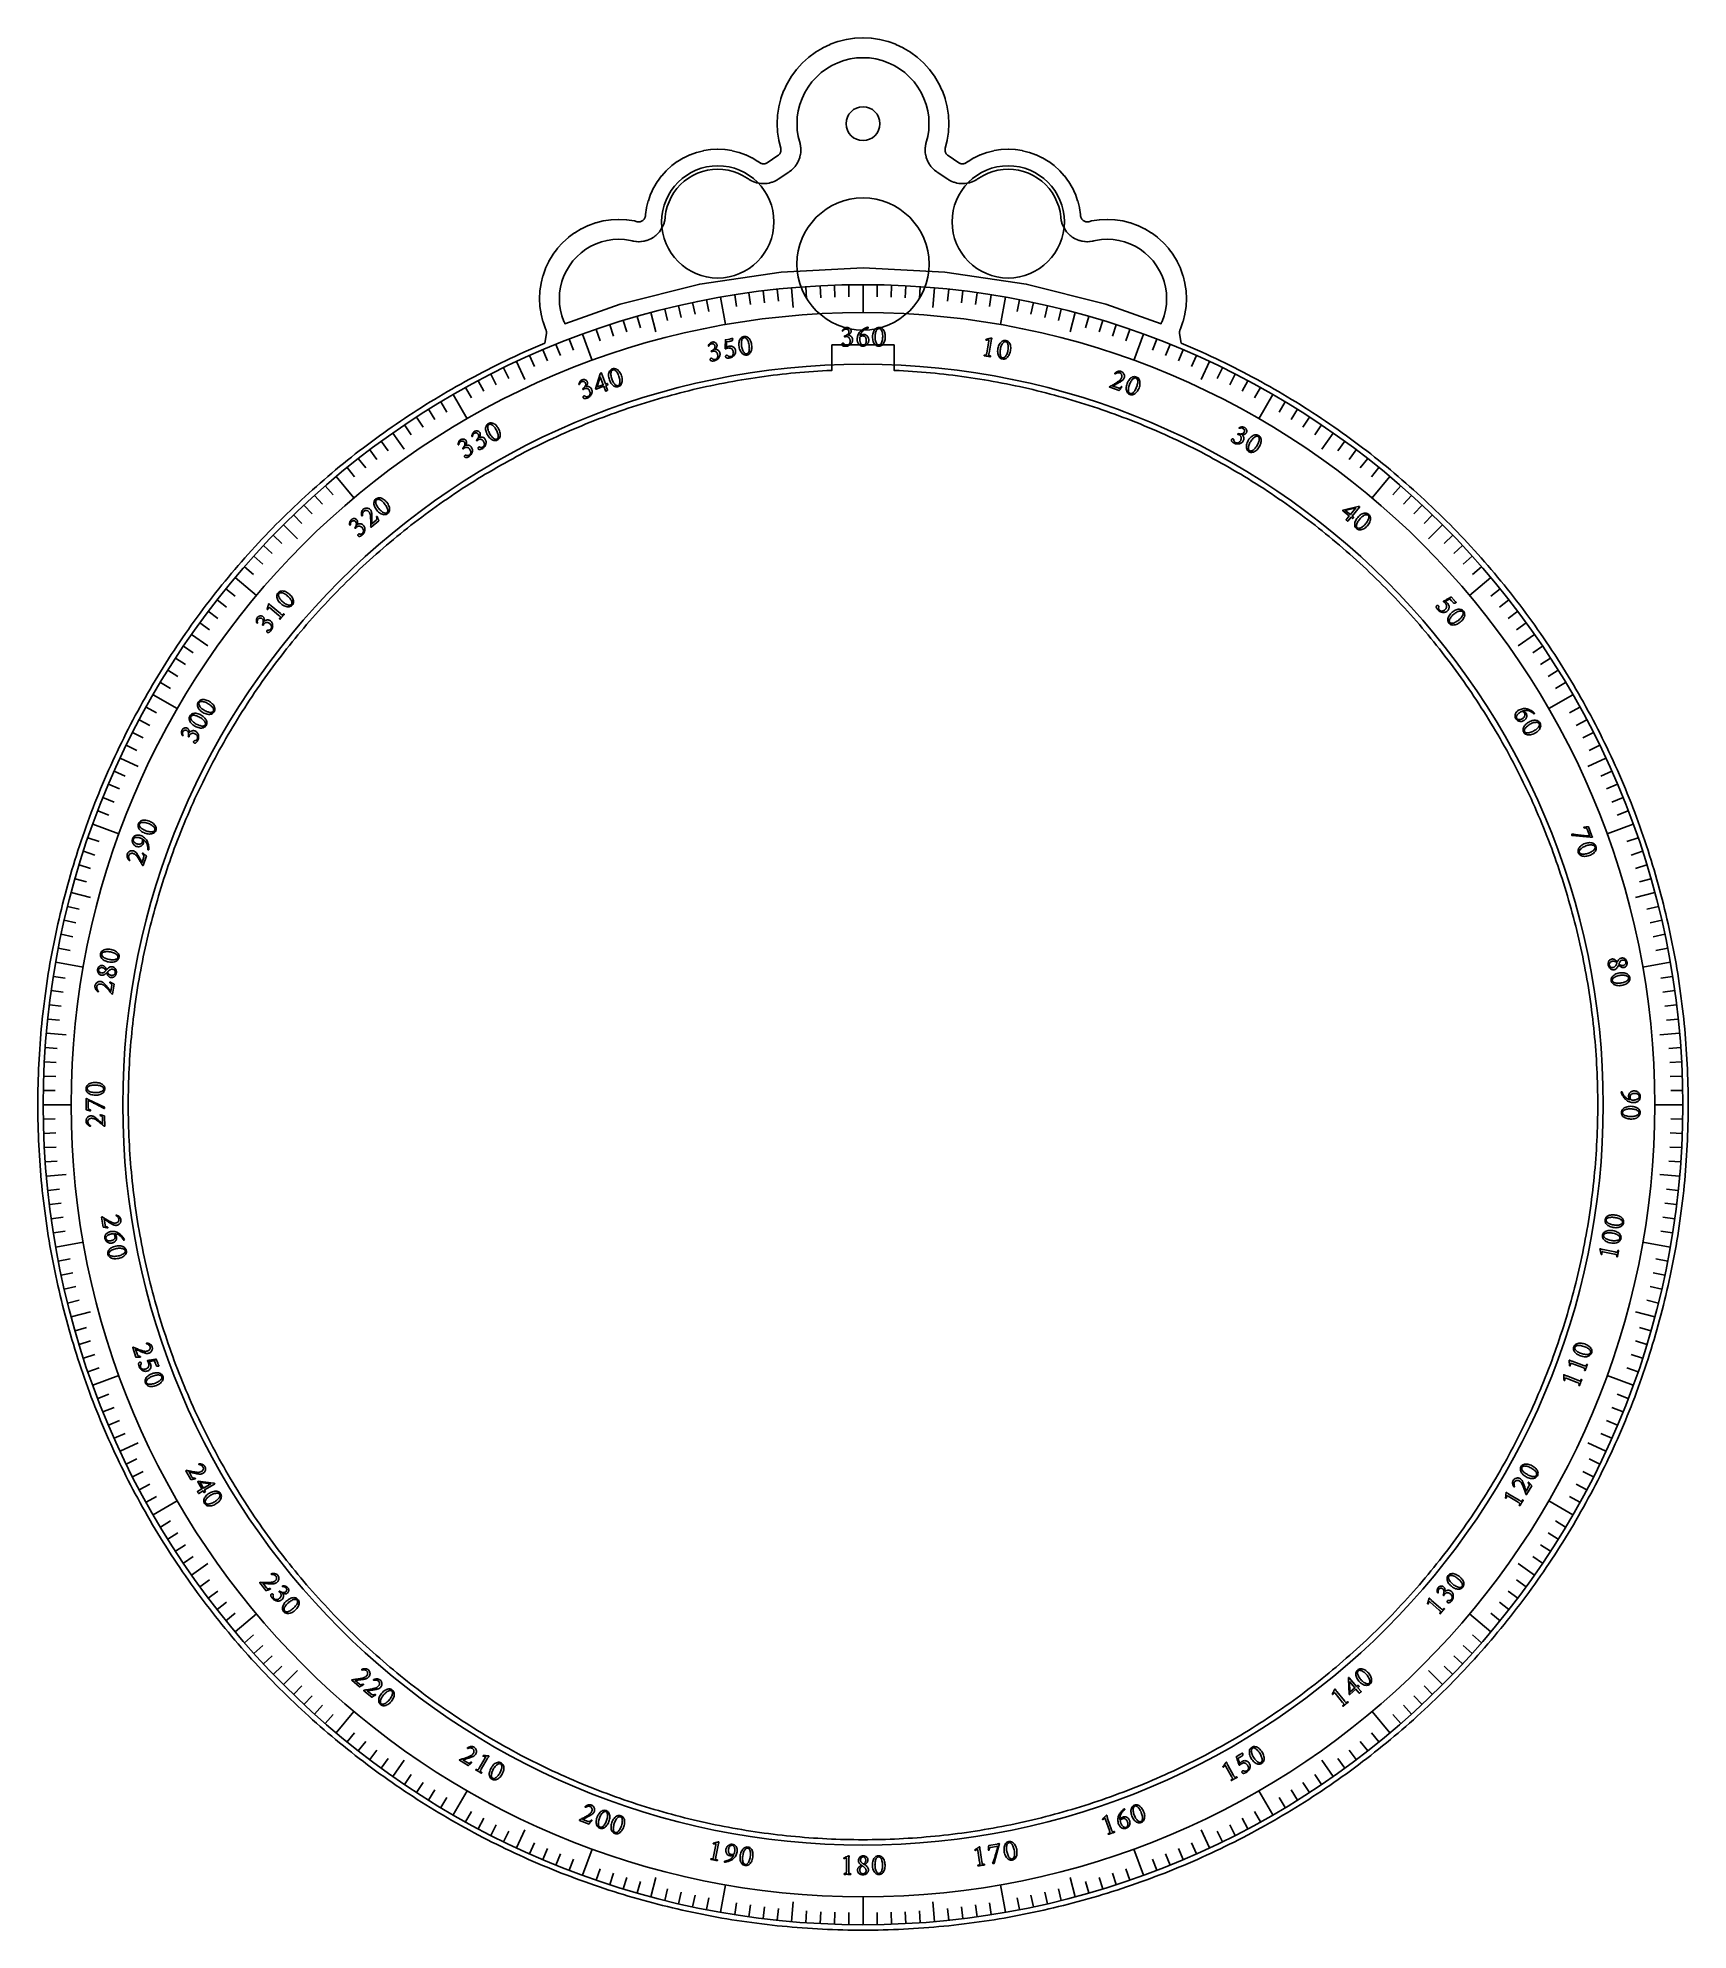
# Model space of a CAD drawing. Header units: millimetres. Extents: x -36.5 to 36.5, y -36.5 to 47.2.
import ezdxf

# ---------------------------------------------------------------- set-up
doc = ezdxf.new("R2010")
doc.units = ezdxf.units.MM
for name, color, linetype in [('CUT_INNER', 6, 'Continuous'), ('CUT_OUTER', 1, 'Continuous'), ('ENGRAVE', 7, 'Continuous'), ('ENGRAVE_FINE', 8, 'Continuous'), ('TEXT', 5, 'Continuous')]:
    doc.layers.add(name, color=color, linetype=linetype)

msp = doc.modelspace()

# ---------------------------------------------------------------- linework, layer by layer
at = {"layer": 'CUT_INNER'}
msp.add_lwpolyline([(32.4976, 0.3988), (32.4945, 0.5982), (32.4902, 0.7976), (32.4847, 0.9969), (32.478, 1.1962), (32.47, 1.3955), (32.4609, 1.5947), (32.4505, 1.7938), (32.4388, 1.9929), (32.426, 2.1919), (32.4119, 2.3908), (32.3967, 2.5897), (32.3802, 2.7884), (32.3624, 2.987), (32.3435, 3.1856), (32.3233, 3.384), (32.302, 3.5822), (32.2794, 3.7804), (32.2556, 3.9783), (32.2306, 4.1762), (32.2043, 4.3739), (32.1769, 4.5714), (32.1482, 4.7687), (32.1184, 4.9659), (32.0873, 5.1629), (32.055, 5.3597), (32.0215, 5.5563), (31.9868, 5.7526), (31.9509, 5.9488), (31.9138, 6.1447), (31.8755, 6.3404), (31.836, 6.5359), (31.7953, 6.7311), (31.7534, 6.9261), (31.7103, 7.1208), (31.666, 7.3152), (31.6205, 7.5094), (31.5739, 7.7033), (31.526, 7.8969), (31.477, 8.0901), (31.4267, 8.2831), (31.3753, 8.4758), (31.3227, 8.6682), (31.2689, 8.8602), (31.214, 9.0519), (31.1579, 9.2432), (31.1006, 9.4343), (31.0421, 9.6249), (30.9824, 9.8152), (30.9216, 10.0051), (30.8597, 10.1947), (30.7965, 10.3838), (30.7322, 10.5726), (30.6668, 10.761), (30.6002, 10.9489), (30.5324, 11.1365), (30.4635, 11.3236), (30.3935, 11.5103), (30.3223, 11.6966), (30.2499, 11.8824), (30.1764, 12.0678), (30.1018, 12.2527), (30.0261, 12.4372), (29.9492, 12.6212), (29.8712, 12.8047), (29.7921, 12.9878), (29.7118, 13.1703), (29.6304, 13.3524), (29.548, 13.534), (29.4644, 13.715), (29.3797, 13.8955), (29.2938, 14.0755), (29.2069, 14.255), (29.1189, 14.434), (29.0298, 14.6124), (28.9396, 14.7902), (28.8483, 14.9675), (28.7559, 15.1442), (28.6624, 15.3204), (28.5679, 15.496), (28.4723, 15.671), (28.3756, 15.8454), (28.2778, 16.0192), (28.179, 16.1924), (28.0791, 16.365), (27.9782, 16.537), (27.8762, 16.7083), (27.7731, 16.8791), (27.669, 17.0492), (27.5639, 17.2186), (27.4577, 17.3874), (27.3505, 17.5556), (27.2423, 17.7231), (27.133, 17.8899), (27.0228, 18.056), (26.9115, 18.2215), (26.7992, 18.3863), (26.6858, 18.5504), (26.5715, 18.7138), (26.4562, 18.8765), (26.3399, 19.0384), (26.2225, 19.1997), (26.1042, 19.3602), (25.985, 19.52), (25.8647, 19.6791), (25.7435, 19.8374), (25.6213, 19.995), (25.4981, 20.1519), (25.374, 20.3079), (25.2489, 20.4632), (25.1228, 20.6178), (24.9959, 20.7715), (24.8679, 20.9245), (24.7391, 21.0767), (24.6093, 21.2281), (24.4786, 21.3787), (24.3469, 21.5285), (24.2144, 21.6775), (24.0809, 21.8257), (23.9465, 21.973), (23.8113, 22.1195), (23.6751, 22.2652), (23.538, 22.4101), (23.4001, 22.5541), (23.2613, 22.6972), (23.1215, 22.8395), (22.981, 22.981), (22.8395, 23.1215), (22.6972, 23.2613), (22.5541, 23.4001), (22.4101, 23.538), (22.2652, 23.6751), (22.1195, 23.8113), (21.973, 23.9465), (21.8257, 24.0809), (21.6775, 24.2144), (21.5285, 24.3469), (21.3787, 24.4786), (21.2281, 24.6093), (21.0767, 24.7391), (20.9245, 24.8679), (20.7715, 24.9959), (20.6178, 25.1228), (20.4632, 25.2489), (20.3079, 25.374), (20.1519, 25.4981), (19.995, 25.6213), (19.8374, 25.7435), (19.6791, 25.8647), (19.52, 25.985), (19.3602, 26.1042), (19.1997, 26.2225), (19.0384, 26.3399), (18.8765, 26.4562), (18.7138, 26.5715), (18.5504, 26.6858), (18.3863, 26.7992), (18.2215, 26.9115), (18.056, 27.0228), (17.8899, 27.133), (17.7231, 27.2423), (17.5556, 27.3505), (17.3874, 27.4577), (17.2186, 27.5639), (17.0492, 27.669), (16.8791, 27.7731), (16.7083, 27.8762), (16.537, 27.9782), (16.365, 28.0791), (16.1924, 28.179), (16.0192, 28.2778), (15.8454, 28.3756), (15.671, 28.4723), (15.496, 28.5679), (15.3204, 28.6624), (15.1442, 28.7559), (14.9675, 28.8483), (14.7902, 28.9396), (14.6124, 29.0298), (14.434, 29.1189), (14.255, 29.2069), (14.0755, 29.2938), (13.8955, 29.3797), (13.715, 29.4644), (13.534, 29.548), (13.3524, 29.6304), (13.1703, 29.7118), (12.9878, 29.7921), (12.8047, 29.8712), (12.6212, 29.9492), (12.4372, 30.0261), (12.2527, 30.1018), (12.0678, 30.1764), (11.8824, 30.2499), (11.6966, 30.3223), (11.5103, 30.3935), (11.3236, 30.4635), (11.1365, 30.5324), (10.9489, 30.6002), (10.761, 30.6668), (10.5726, 30.7322), (10.3838, 30.7965), (10.1947, 30.8597), (10.0051, 30.9216), (9.8152, 30.9824), (9.6249, 31.0421), (9.4343, 31.1006), (9.2432, 31.1579), (9.0519, 31.214), (8.8602, 31.2689), (8.6682, 31.3227), (8.4758, 31.3753), (8.2831, 31.4267), (8.0901, 31.477), (7.8969, 31.526), (7.7033, 31.5739), (7.5094, 31.6205), (7.3152, 31.666), (7.1208, 31.7103), (6.9261, 31.7534), (6.7311, 31.7953), (6.5359, 31.836), (6.3404, 31.8755), (6.1447, 31.9138), (5.9488, 31.9509), (5.7526, 31.9868), (5.5563, 32.0215), (5.3597, 32.055), (5.1629, 32.0873), (4.9659, 32.1184), (4.7687, 32.1482), (4.5714, 32.1769), (4.3739, 32.2043), (4.1762, 32.2306), (3.9783, 32.2556), (3.7804, 32.2794), (3.5822, 32.302), (3.384, 32.3233), (3.1856, 32.3435), (2.987, 32.3624), (2.7884, 32.3802), (2.5897, 32.3967), (2.3908, 32.4119), (2.1919, 32.426), (1.9929, 32.4388), (1.7938, 32.4505), (1.5947, 32.4609), (1.3955, 32.47), (1.3775, 32.4707), (1.3775, 33.6), (-1.3775, 33.6), (-1.3775, 32.4707), (-1.3955, 32.47), (-1.5947, 32.4609), (-1.7938, 32.4505), (-1.9929, 32.4388), (-2.1919, 32.426), (-2.3908, 32.4119), (-2.5897, 32.3967), (-2.7884, 32.3802), (-2.987, 32.3624), (-3.1856, 32.3435), (-3.384, 32.3233), (-3.5822, 32.302), (-3.7804, 32.2794), (-3.9783, 32.2556), (-4.1762, 32.2306), (-4.3739, 32.2043), (-4.5714, 32.1769), (-4.7687, 32.1482), (-4.9659, 32.1184), (-5.1629, 32.0873), (-5.3597, 32.055), (-5.5563, 32.0215), (-5.7526, 31.9868), (-5.9488, 31.9509), (-6.1447, 31.9138), (-6.3404, 31.8755), (-6.5359, 31.836), (-6.7311, 31.7953), (-6.9261, 31.7534), (-7.1208, 31.7103), (-7.3152, 31.666), (-7.5094, 31.6205), (-7.7033, 31.5739), (-7.8969, 31.526), (-8.0901, 31.477), (-8.2831, 31.4267), (-8.4758, 31.3753), (-8.6682, 31.3227), (-8.8602, 31.2689), (-9.0519, 31.214), (-9.2432, 31.1579), (-9.4343, 31.1006), (-9.6249, 31.0421), (-9.8152, 30.9824), (-10.0051, 30.9216), (-10.1947, 30.8597), (-10.3838, 30.7965), (-10.5726, 30.7322), (-10.761, 30.6668), (-10.9489, 30.6002), (-11.1365, 30.5324), (-11.3236, 30.4635), (-11.5103, 30.3935), (-11.6966, 30.3223), (-11.8824, 30.2499), (-12.0678, 30.1764), (-12.2527, 30.1018), (-12.4372, 30.0261), (-12.6212, 29.9492), (-12.8047, 29.8712), (-12.9878, 29.7921), (-13.1703, 29.7118), (-13.3524, 29.6304), (-13.534, 29.548), (-13.715, 29.4644), (-13.8955, 29.3797), (-14.0755, 29.2938), (-14.255, 29.2069), (-14.434, 29.1189), (-14.6124, 29.0298), (-14.7902, 28.9396), (-14.9675, 28.8483), (-15.1442, 28.7559), (-15.3204, 28.6624), (-15.496, 28.5679), (-15.671, 28.4723), (-15.8454, 28.3756), (-16.0192, 28.2778), (-16.1924, 28.179), (-16.365, 28.0791), (-16.537, 27.9782), (-16.7083, 27.8762), (-16.8791, 27.7731), (-17.0492, 27.669), (-17.2186, 27.5639), (-17.3874, 27.4577), (-17.5556, 27.3505), (-17.7231, 27.2423), (-17.8899, 27.133), (-18.056, 27.0228), (-18.2215, 26.9115), (-18.3863, 26.7992), (-18.5504, 26.6858), (-18.7138, 26.5715), (-18.8765, 26.4562), (-19.0384, 26.3399), (-19.1997, 26.2225), (-19.3602, 26.1042), (-19.52, 25.985), (-19.6791, 25.8647), (-19.8374, 25.7435), (-19.995, 25.6213), (-20.1519, 25.4981), (-20.3079, 25.374), (-20.4632, 25.2489), (-20.6178, 25.1228), (-20.7715, 24.9959), (-20.9245, 24.8679), (-21.0767, 24.7391), (-21.2281, 24.6093), (-21.3787, 24.4786), (-21.5285, 24.3469), (-21.6775, 24.2144), (-21.8257, 24.0809), (-21.973, 23.9465), (-22.1195, 23.8113), (-22.2652, 23.6751), (-22.4101, 23.538), (-22.5541, 23.4001), (-22.6972, 23.2613), (-22.8395, 23.1215), (-22.981, 22.981), (-23.1215, 22.8395), (-23.2613, 22.6972), (-23.4001, 22.5541), (-23.538, 22.4101), (-23.6751, 22.2652), (-23.8113, 22.1195), (-23.9465, 21.973), (-24.0809, 21.8257), (-24.2144, 21.6775), (-24.3469, 21.5285), (-24.4786, 21.3787), (-24.6093, 21.2281), (-24.7391, 21.0767), (-24.8679, 20.9245), (-24.9959, 20.7715), (-25.1228, 20.6178), (-25.2489, 20.4632), (-25.374, 20.3079), (-25.4981, 20.1519), (-25.6213, 19.995), (-25.7435, 19.8374), (-25.8647, 19.6791), (-25.985, 19.52), (-26.1042, 19.3602), (-26.2225, 19.1997), (-26.3399, 19.0384), (-26.4562, 18.8765), (-26.5715, 18.7138), (-26.6858, 18.5504), (-26.7992, 18.3863), (-26.9115, 18.2215), (-27.0228, 18.056), (-27.133, 17.8899), (-27.2423, 17.7231), (-27.3505, 17.5556), (-27.4577, 17.3874), (-27.5639, 17.2186), (-27.669, 17.0492), (-27.7731, 16.8791), (-27.8762, 16.7083), (-27.9782, 16.537), (-28.0791, 16.365), (-28.179, 16.1924), (-28.2778, 16.0192), (-28.3756, 15.8454), (-28.4723, 15.671), (-28.5679, 15.496), (-28.6624, 15.3204), (-28.7559, 15.1442), (-28.8483, 14.9675), (-28.9396, 14.7902), (-29.0298, 14.6124), (-29.1189, 14.434), (-29.2069, 14.255), (-29.2938, 14.0755), (-29.3797, 13.8955), (-29.4644, 13.715), (-29.548, 13.534), (-29.6304, 13.3524), (-29.7118, 13.1703), (-29.7921, 12.9878), (-29.8712, 12.8047), (-29.9492, 12.6212), (-30.0261, 12.4372), (-30.1018, 12.2527), (-30.1764, 12.0678), (-30.2499, 11.8824), (-30.3223, 11.6966), (-30.3935, 11.5103), (-30.4635, 11.3236), (-30.5324, 11.1365), (-30.6002, 10.9489), (-30.6668, 10.761), (-30.7322, 10.5726), (-30.7965, 10.3838), (-30.8597, 10.1947), (-30.9216, 10.0051), (-30.9824, 9.8152), (-31.0421, 9.6249), (-31.1006, 9.4343), (-31.1579, 9.2432), (-31.214, 9.0519), (-31.2689, 8.8602), (-31.3227, 8.6682), (-31.3753, 8.4758), (-31.4267, 8.2831), (-31.477, 8.0901), (-31.526, 7.8969), (-31.5739, 7.7033), (-31.6205, 7.5094), (-31.666, 7.3152), (-31.7103, 7.1208), (-31.7534, 6.9261), (-31.7953, 6.7311), (-31.836, 6.5359), (-31.8755, 6.3404), (-31.9138, 6.1447), (-31.9509, 5.9488), (-31.9868, 5.7526), (-32.0215, 5.5563), (-32.055, 5.3597), (-32.0873, 5.1629), (-32.1184, 4.9659), (-32.1482, 4.7687), (-32.1769, 4.5714), (-32.2043, 4.3739), (-32.2306, 4.1762), (-32.2556, 3.9783), (-32.2794, 3.7804), (-32.302, 3.5822), (-32.3233, 3.384), (-32.3435, 3.1856), (-32.3624, 2.987), (-32.3802, 2.7884), (-32.3967, 2.5897), (-32.4119, 2.3908), (-32.426, 2.1919), (-32.4388, 1.9929), (-32.4505, 1.7938), (-32.4609, 1.5947), (-32.47, 1.3955), (-32.478, 1.1962), (-32.4847, 0.9969), (-32.4902, 0.7976), (-32.4945, 0.5982), (-32.4976, 0.3988), (-32.4994, 0.1994), (-32.5, 0), (-32.4994, -0.1994), (-32.4976, -0.3988), (-32.4945, -0.5982), (-32.4902, -0.7976), (-32.4847, -0.9969), (-32.478, -1.1962), (-32.47, -1.3955), (-32.4609, -1.5947), (-32.4505, -1.7938), (-32.4388, -1.9929), (-32.426, -2.1919), (-32.4119, -2.3908), (-32.3967, -2.5897), (-32.3802, -2.7884), (-32.3624, -2.987), (-32.3435, -3.1856), (-32.3233, -3.384), (-32.302, -3.5822), (-32.2794, -3.7804), (-32.2556, -3.9783), (-32.2306, -4.1762), (-32.2043, -4.3739), (-32.1769, -4.5714), (-32.1482, -4.7687), (-32.1184, -4.9659), (-32.0873, -5.1629), (-32.055, -5.3597), (-32.0215, -5.5563), (-31.9868, -5.7526), (-31.9509, -5.9488), (-31.9138, -6.1447), (-31.8755, -6.3404), (-31.836, -6.5359), (-31.7953, -6.7311), (-31.7534, -6.9261), (-31.7103, -7.1208), (-31.666, -7.3152), (-31.6205, -7.5094), (-31.5739, -7.7033), (-31.526, -7.8969), (-31.477, -8.0901), (-31.4267, -8.2831), (-31.3753, -8.4758), (-31.3227, -8.6682), (-31.2689, -8.8602), (-31.214, -9.0519), (-31.1579, -9.2432), (-31.1006, -9.4343), (-31.0421, -9.6249), (-30.9824, -9.8152), (-30.9216, -10.0051), (-30.8597, -10.1947), (-30.7965, -10.3838), (-30.7322, -10.5726), (-30.6668, -10.761), (-30.6002, -10.9489), (-30.5324, -11.1365), (-30.4635, -11.3236), (-30.3935, -11.5103), (-30.3223, -11.6966), (-30.2499, -11.8824), (-30.1764, -12.0678), (-30.1018, -12.2527), (-30.0261, -12.4372), (-29.9492, -12.6212), (-29.8712, -12.8047), (-29.7921, -12.9878), (-29.7118, -13.1703), (-29.6304, -13.3524), (-29.548, -13.534), (-29.4644, -13.715), (-29.3797, -13.8955), (-29.2938, -14.0755), (-29.2069, -14.255), (-29.1189, -14.434), (-29.0298, -14.6124), (-28.9396, -14.7902), (-28.8483, -14.9675), (-28.7559, -15.1442), (-28.6624, -15.3204), (-28.5679, -15.496), (-28.4723, -15.671), (-28.3756, -15.8454), (-28.2778, -16.0192), (-28.179, -16.1924), (-28.0791, -16.365), (-27.9782, -16.537), (-27.8762, -16.7083), (-27.7731, -16.8791), (-27.669, -17.0492), (-27.5639, -17.2186), (-27.4577, -17.3874), (-27.3505, -17.5556), (-27.2423, -17.7231), (-27.133, -17.8899), (-27.0228, -18.056), (-26.9115, -18.2215), (-26.7992, -18.3863), (-26.6858, -18.5504), (-26.5715, -18.7138), (-26.4562, -18.8765), (-26.3399, -19.0384), (-26.2225, -19.1997), (-26.1042, -19.3602), (-25.985, -19.52), (-25.8647, -19.6791), (-25.7435, -19.8374), (-25.6213, -19.995), (-25.4981, -20.1519), (-25.374, -20.3079), (-25.2489, -20.4632), (-25.1228, -20.6178), (-24.9959, -20.7715), (-24.8679, -20.9245), (-24.7391, -21.0767), (-24.6093, -21.2281), (-24.4786, -21.3787), (-24.3469, -21.5285), (-24.2144, -21.6775), (-24.0809, -21.8257), (-23.9465, -21.973), (-23.8113, -22.1195), (-23.6751, -22.2652), (-23.538, -22.4101), (-23.4001, -22.5541), (-23.2613, -22.6972), (-23.1215, -22.8395), (-22.981, -22.981), (-22.8395, -23.1215), (-22.6972, -23.2613), (-22.5541, -23.4001), (-22.4101, -23.538), (-22.2652, -23.6751), (-22.1195, -23.8113), (-21.973, -23.9465), (-21.8257, -24.0809), (-21.6775, -24.2144), (-21.5285, -24.3469), (-21.3787, -24.4786), (-21.2281, -24.6093), (-21.0767, -24.7391), (-20.9245, -24.8679), (-20.7715, -24.9959), (-20.6178, -25.1228), (-20.4632, -25.2489), (-20.3079, -25.374), (-20.1519, -25.4981), (-19.995, -25.6213), (-19.8374, -25.7435), (-19.6791, -25.8647), (-19.52, -25.985), (-19.3602, -26.1042), (-19.1997, -26.2225), (-19.0384, -26.3399), (-18.8765, -26.4562), (-18.7138, -26.5715), (-18.5504, -26.6858), (-18.3863, -26.7992), (-18.2215, -26.9115), (-18.056, -27.0228), (-17.8899, -27.133), (-17.7231, -27.2423), (-17.5556, -27.3505), (-17.3874, -27.4577), (-17.2186, -27.5639), (-17.0492, -27.669), (-16.8791, -27.7731), (-16.7083, -27.8762), (-16.537, -27.9782), (-16.365, -28.0791), (-16.1924, -28.179), (-16.0192, -28.2778), (-15.8454, -28.3756), (-15.671, -28.4723), (-15.496, -28.5679), (-15.3204, -28.6624), (-15.1442, -28.7559), (-14.9675, -28.8483), (-14.7902, -28.9396), (-14.6124, -29.0298), (-14.434, -29.1189), (-14.255, -29.2069), (-14.0755, -29.2938), (-13.8955, -29.3797), (-13.715, -29.4644), (-13.534, -29.548), (-13.3524, -29.6304), (-13.1703, -29.7118), (-12.9878, -29.7921), (-12.8047, -29.8712), (-12.6212, -29.9492), (-12.4372, -30.0261), (-12.2527, -30.1018), (-12.0678, -30.1764), (-11.8824, -30.2499), (-11.6966, -30.3223), (-11.5103, -30.3935), (-11.3236, -30.4635), (-11.1365, -30.5324), (-10.9489, -30.6002), (-10.761, -30.6668), (-10.5726, -30.7322), (-10.3838, -30.7965), (-10.1947, -30.8597), (-10.0051, -30.9216), (-9.8152, -30.9824), (-9.6249, -31.0421), (-9.4343, -31.1006), (-9.2432, -31.1579), (-9.0519, -31.214), (-8.8602, -31.2689), (-8.6682, -31.3227), (-8.4758, -31.3753), (-8.2831, -31.4267), (-8.0901, -31.477), (-7.8969, -31.526), (-7.7033, -31.5739), (-7.5094, -31.6205), (-7.3152, -31.666), (-7.1208, -31.7103), (-6.9261, -31.7534), (-6.7311, -31.7953), (-6.5359, -31.836), (-6.3404, -31.8755), (-6.1447, -31.9138), (-5.9488, -31.9509), (-5.7526, -31.9868), (-5.5563, -32.0215), (-5.3597, -32.055), (-5.1629, -32.0873), (-4.9659, -32.1184), (-4.7687, -32.1482), (-4.5714, -32.1769), (-4.3739, -32.2043), (-4.1762, -32.2306), (-3.9783, -32.2556), (-3.7804, -32.2794), (-3.5822, -32.302), (-3.384, -32.3233), (-3.1856, -32.3435), (-2.987, -32.3624), (-2.7884, -32.3802), (-2.5897, -32.3967), (-2.3908, -32.4119), (-2.1919, -32.426), (-1.9929, -32.4388), (-1.7938, -32.4505), (-1.5947, -32.4609), (-1.3955, -32.47), (-1.1962, -32.478), (-0.9969, -32.4847), (-0.7976, -32.4902), (-0.5982, -32.4945), (-0.3988, -32.4976), (-0.1994, -32.4994), (0, -32.5), (0.1994, -32.4994), (0.3988, -32.4976), (0.5982, -32.4945), (0.7976, -32.4902), (0.9969, -32.4847), (1.1962, -32.478), (1.3955, -32.47), (1.5947, -32.4609), (1.7938, -32.4505), (1.9929, -32.4388), (2.1919, -32.426), (2.3908, -32.4119), (2.5897, -32.3967), (2.7884, -32.3802), (2.987, -32.3624), (3.1856, -32.3435), (3.384, -32.3233), (3.5822, -32.302), (3.7804, -32.2794), (3.9783, -32.2556), (4.1762, -32.2306), (4.3739, -32.2043), (4.5714, -32.1769), (4.7687, -32.1482), (4.9659, -32.1184), (5.1629, -32.0873), (5.3597, -32.055), (5.5563, -32.0215), (5.7526, -31.9868), (5.9488, -31.9509), (6.1447, -31.9138), (6.3404, -31.8755), (6.5359, -31.836), (6.7311, -31.7953), (6.9261, -31.7534), (7.1208, -31.7103), (7.3152, -31.666), (7.5094, -31.6205), (7.7033, -31.5739), (7.8969, -31.526), (8.0901, -31.477), (8.2831, -31.4267), (8.4758, -31.3753), (8.6682, -31.3227), (8.8602, -31.2689), (9.0519, -31.214), (9.2432, -31.1579), (9.4343, -31.1006), (9.6249, -31.0421), (9.8152, -30.9824), (10.0051, -30.9216), (10.1947, -30.8597), (10.3838, -30.7965), (10.5726, -30.7322), (10.761, -30.6668), (10.9489, -30.6002), (11.1365, -30.5324), (11.3236, -30.4635), (11.5103, -30.3935), (11.6966, -30.3223), (11.8824, -30.2499), (12.0678, -30.1764), (12.2527, -30.1018), (12.4372, -30.0261), (12.6212, -29.9492), (12.8047, -29.8712), (12.9878, -29.7921), (13.1703, -29.7118), (13.3524, -29.6304), (13.534, -29.548), (13.715, -29.4644), (13.8955, -29.3797), (14.0755, -29.2938), (14.255, -29.2069), (14.434, -29.1189), (14.6124, -29.0298), (14.7902, -28.9396), (14.9675, -28.8483), (15.1442, -28.7559), (15.3204, -28.6624), (15.496, -28.5679), (15.671, -28.4723), (15.8454, -28.3756), (16.0192, -28.2778), (16.1924, -28.179), (16.365, -28.0791), (16.537, -27.9782), (16.7083, -27.8762), (16.8791, -27.7731), (17.0492, -27.669), (17.2186, -27.5639), (17.3874, -27.4577), (17.5556, -27.3505), (17.7231, -27.2423), (17.8899, -27.133), (18.056, -27.0228), (18.2215, -26.9115), (18.3863, -26.7992), (18.5504, -26.6858), (18.7138, -26.5715), (18.8765, -26.4562), (19.0384, -26.3399), (19.1997, -26.2225), (19.3602, -26.1042), (19.52, -25.985), (19.6791, -25.8647), (19.8374, -25.7435), (19.995, -25.6213), (20.1519, -25.4981), (20.3079, -25.374), (20.4632, -25.2489), (20.6178, -25.1228), (20.7715, -24.9959), (20.9245, -24.8679), (21.0767, -24.7391), (21.2281, -24.6093), (21.3787, -24.4786), (21.5285, -24.3469), (21.6775, -24.2144), (21.8257, -24.0809), (21.973, -23.9465), (22.1195, -23.8113), (22.2652, -23.6751), (22.4101, -23.538), (22.5541, -23.4001), (22.6972, -23.2613), (22.8395, -23.1215), (22.981, -22.981), (23.1215, -22.8395), (23.2613, -22.6972), (23.4001, -22.5541), (23.538, -22.4101), (23.6751, -22.2652), (23.8113, -22.1195), (23.9465, -21.973), (24.0809, -21.8257), (24.2144, -21.6775), (24.3469, -21.5285), (24.4786, -21.3787), (24.6093, -21.2281), (24.7391, -21.0767), (24.8679, -20.9245), (24.9959, -20.7715), (25.1228, -20.6178), (25.2489, -20.4632), (25.374, -20.3079), (25.4981, -20.1519), (25.6213, -19.995), (25.7435, -19.8374), (25.8647, -19.6791), (25.985, -19.52), (26.1042, -19.3602), (26.2225, -19.1997), (26.3399, -19.0384), (26.4562, -18.8765), (26.5715, -18.7138), (26.6858, -18.5504), (26.7992, -18.3863), (26.9115, -18.2215), (27.0228, -18.056), (27.133, -17.8899), (27.2423, -17.7231), (27.3505, -17.5556), (27.4577, -17.3874), (27.5639, -17.2186), (27.669, -17.0492), (27.7731, -16.8791), (27.8762, -16.7083), (27.9782, -16.537), (28.0791, -16.365), (28.179, -16.1924), (28.2778, -16.0192), (28.3756, -15.8454), (28.4723, -15.671), (28.5679, -15.496), (28.6624, -15.3204), (28.7559, -15.1442), (28.8483, -14.9675), (28.9396, -14.7902), (29.0298, -14.6124), (29.1189, -14.434), (29.2069, -14.255), (29.2938, -14.0755), (29.3797, -13.8955), (29.4644, -13.715), (29.548, -13.534), (29.6304, -13.3524), (29.7118, -13.1703), (29.7921, -12.9878), (29.8712, -12.8047), (29.9492, -12.6212), (30.0261, -12.4372), (30.1018, -12.2527), (30.1764, -12.0678), (30.2499, -11.8824), (30.3223, -11.6966), (30.3935, -11.5103), (30.4635, -11.3236), (30.5324, -11.1365), (30.6002, -10.9489), (30.6668, -10.761), (30.7322, -10.5726), (30.7965, -10.3838), (30.8597, -10.1947), (30.9216, -10.0051), (30.9824, -9.8152), (31.0421, -9.6249), (31.1006, -9.4343), (31.1579, -9.2432), (31.214, -9.0519), (31.2689, -8.8602), (31.3227, -8.6682), (31.3753, -8.4758), (31.4267, -8.2831), (31.477, -8.0901), (31.526, -7.8969), (31.5739, -7.7033), (31.6205, -7.5094), (31.666, -7.3152), (31.7103, -7.1208), (31.7534, -6.9261), (31.7953, -6.7311), (31.836, -6.5359), (31.8755, -6.3404), (31.9138, -6.1447), (31.9509, -5.9488), (31.9868, -5.7526), (32.0215, -5.5563), (32.055, -5.3597), (32.0873, -5.1629), (32.1184, -4.9659), (32.1482, -4.7687), (32.1769, -4.5714), (32.2043, -4.3739), (32.2306, -4.1762), (32.2556, -3.9783), (32.2794, -3.7804), (32.302, -3.5822), (32.3233, -3.384), (32.3435, -3.1856), (32.3624, -2.987), (32.3802, -2.7884), (32.3967, -2.5897), (32.4119, -2.3908), (32.426, -2.1919), (32.4388, -1.9929), (32.4505, -1.7938), (32.4609, -1.5947), (32.47, -1.3955), (32.478, -1.1962), (32.4847, -0.9969), (32.4902, -0.7976), (32.4945, -0.5982), (32.4976, -0.3988), (32.4994, -0.1994), (32.5, 0), (32.4994, 0.1994)], close=True, dxfattribs=at)
for centre, radius in [((0, 43.3808), 0.75), ((-6.424, 39.0373), 2.482), ((6.424, 39.0373), 2.482), ((0, 37.1758), 2.92)]:
    msp.add_circle(centre, radius, dxfattribs=at)
at = {"layer": 'CUT_OUTER'}
msp.add_lwpolyline([(36.4938, -0.6718), (36.489, -0.8958), (36.4828, -1.1196), (36.4753, -1.3435), (36.4663, -1.5672), (36.456, -1.791), (36.4444, -2.0146), (36.4313, -2.2382), (36.4169, -2.4617), (36.4011, -2.6851), (36.3839, -2.9084), (36.3654, -3.1316), (36.3455, -3.3547), (36.3242, -3.5776), (36.3016, -3.8004), (36.2776, -4.0231), (36.2522, -4.2456), (36.2255, -4.468), (36.1974, -4.6902), (36.1679, -4.9122), (36.1371, -5.134), (36.1049, -5.3557), (36.0714, -5.5771), (36.0365, -5.7983), (36.0002, -6.0193), (35.9626, -6.2401), (35.9237, -6.4607), (35.8834, -6.681), (35.8417, -6.901), (35.7987, -7.1208), (35.7543, -7.3403), (35.7086, -7.5596), (35.6615, -7.7785), (35.6131, -7.9972), (35.5634, -8.2156), (35.5123, -8.4336), (35.4599, -8.6514), (35.4061, -8.8688), (35.3511, -9.0859), (35.2946, -9.3026), (35.2369, -9.519), (35.1778, -9.735), (35.1174, -9.9507), (35.0557, -10.166), (34.9927, -10.3809), (34.9283, -10.5954), (34.8627, -10.8095), (34.7957, -11.0232), (34.7274, -11.2365), (34.6578, -11.4494), (34.5869, -11.6618), (34.5147, -11.8738), (34.4412, -12.0854), (34.3664, -12.2965), (34.2903, -12.5071), (34.2129, -12.7173), (34.1342, -12.927), (34.0542, -13.1362), (33.973, -13.3449), (33.8905, -13.5531), (33.8067, -13.7608), (33.7216, -13.9679), (33.6353, -14.1746), (33.5477, -14.3807), (33.4588, -14.5863), (33.3687, -14.7913), (33.2773, -14.9958), (33.1846, -15.1997), (33.0907, -15.403), (32.9956, -15.6058), (32.8992, -15.8079), (32.8016, -16.0095), (32.7028, -16.2105), (32.6027, -16.4108), (32.5014, -16.6106), (32.3988, -16.8097), (32.2951, -17.0081), (32.1901, -17.206), (32.0839, -17.4032), (31.9766, -17.5997), (31.868, -17.7956), (31.7582, -17.9908), (31.6472, -18.1853), (31.535, -18.3792), (31.4216, -18.5723), (31.3071, -18.7648), (31.1914, -18.9565), (31.0745, -19.1475), (30.9564, -19.3378), (30.8372, -19.5274), (30.7168, -19.7163), (30.5952, -19.9044), (30.4725, -20.0917), (30.3486, -20.2783), (30.2236, -20.4641), (30.0975, -20.6492), (29.9702, -20.8335), (29.8418, -21.017), (29.7123, -21.1997), (29.5817, -21.3816), (29.4499, -21.5627), (29.3171, -21.743), (29.1831, -21.9225), (29.048, -22.1012), (28.9119, -22.279), (28.7746, -22.456), (28.6363, -22.6321), (28.4969, -22.8074), (28.3564, -22.9818), (28.2149, -23.1554), (28.0723, -23.328), (27.9286, -23.4999), (27.7839, -23.6708), (27.6381, -23.8408), (27.4913, -24.0099), (27.3435, -24.1782), (27.1946, -24.3455), (27.0447, -24.5119), (26.8938, -24.6774), (26.7419, -24.8419), (26.589, -25.0056), (26.435, -25.1682), (26.2801, -25.33), (26.1242, -25.4907), (25.9673, -25.6505), (25.8094, -25.8094), (25.6505, -25.9673), (25.4907, -26.1242), (25.33, -26.2801), (25.1682, -26.435), (25.0056, -26.589), (24.8419, -26.7419), (24.6774, -26.8938), (24.5119, -27.0447), (24.3455, -27.1946), (24.1782, -27.3435), (24.0099, -27.4913), (23.8408, -27.6381), (23.6708, -27.7839), (23.4999, -27.9286), (23.328, -28.0723), (23.1554, -28.2149), (22.9818, -28.3564), (22.8074, -28.4969), (22.6321, -28.6363), (22.456, -28.7746), (22.279, -28.9119), (22.1012, -29.048), (21.9225, -29.1831), (21.743, -29.3171), (21.5627, -29.4499), (21.3816, -29.5817), (21.1997, -29.7123), (21.017, -29.8418), (20.8335, -29.9702), (20.6492, -30.0975), (20.4641, -30.2236), (20.2783, -30.3486), (20.0917, -30.4725), (19.9044, -30.5952), (19.7163, -30.7168), (19.5274, -30.8372), (19.3378, -30.9564), (19.1475, -31.0745), (18.9565, -31.1914), (18.7648, -31.3071), (18.5723, -31.4216), (18.3792, -31.535), (18.1853, -31.6472), (17.9908, -31.7582), (17.7956, -31.868), (17.5997, -31.9766), (17.4032, -32.0839), (17.206, -32.1901), (17.0081, -32.2951), (16.8097, -32.3988), (16.6106, -32.5014), (16.4108, -32.6027), (16.2105, -32.7028), (16.0095, -32.8016), (15.8079, -32.8992), (15.6058, -32.9956), (15.403, -33.0907), (15.1997, -33.1846), (14.9958, -33.2773), (14.7913, -33.3687), (14.5863, -33.4588), (14.3807, -33.5477), (14.1746, -33.6353), (13.9679, -33.7216), (13.7608, -33.8067), (13.5531, -33.8905), (13.3449, -33.973), (13.1362, -34.0542), (12.927, -34.1342), (12.7173, -34.2129), (12.5071, -34.2903), (12.2965, -34.3664), (12.0854, -34.4412), (11.8738, -34.5147), (11.6618, -34.5869), (11.4494, -34.6578), (11.2365, -34.7274), (11.0232, -34.7957), (10.8095, -34.8627), (10.5954, -34.9283), (10.3809, -34.9927), (10.166, -35.0557), (9.9507, -35.1174), (9.735, -35.1778), (9.519, -35.2369), (9.3026, -35.2946), (9.0859, -35.3511), (8.8688, -35.4061), (8.6514, -35.4599), (8.4336, -35.5123), (8.2156, -35.5634), (7.9972, -35.6131), (7.7785, -35.6615), (7.5596, -35.7086), (7.3403, -35.7543), (7.1208, -35.7987), (6.901, -35.8417), (6.681, -35.8834), (6.4607, -35.9237), (6.2401, -35.9626), (6.0193, -36.0002), (5.7983, -36.0365), (5.5771, -36.0714), (5.3557, -36.1049), (5.134, -36.1371), (4.9122, -36.1679), (4.6902, -36.1974), (4.468, -36.2255), (4.2456, -36.2522), (4.0231, -36.2776), (3.8004, -36.3016), (3.5776, -36.3242), (3.3547, -36.3455), (3.1316, -36.3654), (2.9084, -36.3839), (2.6851, -36.4011), (2.4617, -36.4169), (2.2382, -36.4313), (2.0146, -36.4444), (1.791, -36.456), (1.5672, -36.4663), (1.3435, -36.4753), (1.1196, -36.4828), (0.8958, -36.489), (0.6718, -36.4938), (0.4479, -36.4973), (0.224, -36.4993), (0, -36.5), (-0.224, -36.4993), (-0.4479, -36.4973), (-0.6718, -36.4938), (-0.8958, -36.489), (-1.1196, -36.4828), (-1.3435, -36.4753), (-1.5672, -36.4663), (-1.791, -36.456), (-2.0146, -36.4444), (-2.2382, -36.4313), (-2.4617, -36.4169), (-2.6851, -36.4011), (-2.9084, -36.3839), (-3.1316, -36.3654), (-3.3547, -36.3455), (-3.5776, -36.3242), (-3.8004, -36.3016), (-4.0231, -36.2776), (-4.2456, -36.2522), (-4.468, -36.2255), (-4.6902, -36.1974), (-4.9122, -36.1679), (-5.134, -36.1371), (-5.3557, -36.1049), (-5.5771, -36.0714), (-5.7983, -36.0365), (-6.0193, -36.0002), (-6.2401, -35.9626), (-6.4607, -35.9237), (-6.681, -35.8834), (-6.901, -35.8417), (-7.1208, -35.7987), (-7.3403, -35.7543), (-7.5596, -35.7086), (-7.7785, -35.6615), (-7.9972, -35.6131), (-8.2156, -35.5634), (-8.4336, -35.5123), (-8.6514, -35.4599), (-8.8688, -35.4061), (-9.0859, -35.3511), (-9.3026, -35.2946), (-9.519, -35.2369), (-9.735, -35.1778), (-9.9507, -35.1174), (-10.166, -35.0557), (-10.3809, -34.9927), (-10.5954, -34.9283), (-10.8095, -34.8627), (-11.0232, -34.7957), (-11.2365, -34.7274), (-11.4494, -34.6578), (-11.6618, -34.5869), (-11.8738, -34.5147), (-12.0854, -34.4412), (-12.2965, -34.3664), (-12.5071, -34.2903), (-12.7173, -34.2129), (-12.927, -34.1342), (-13.1362, -34.0542), (-13.3449, -33.973), (-13.5531, -33.8905), (-13.7608, -33.8067), (-13.9679, -33.7216), (-14.1746, -33.6353), (-14.3807, -33.5477), (-14.5863, -33.4588), (-14.7913, -33.3687), (-14.9958, -33.2773), (-15.1997, -33.1846), (-15.403, -33.0907), (-15.6058, -32.9956), (-15.8079, -32.8992), (-16.0095, -32.8016), (-16.2105, -32.7028), (-16.4108, -32.6027), (-16.6106, -32.5014), (-16.8097, -32.3988), (-17.0081, -32.2951), (-17.206, -32.1901), (-17.4032, -32.0839), (-17.5997, -31.9766), (-17.7956, -31.868), (-17.9908, -31.7582), (-18.1853, -31.6472), (-18.3792, -31.535), (-18.5723, -31.4216), (-18.7648, -31.3071), (-18.9565, -31.1914), (-19.1475, -31.0745), (-19.3378, -30.9564), (-19.5274, -30.8372), (-19.7163, -30.7168), (-19.9044, -30.5952), (-20.0917, -30.4725), (-20.2783, -30.3486), (-20.4641, -30.2236), (-20.6492, -30.0975), (-20.8335, -29.9702), (-21.017, -29.8418), (-21.1997, -29.7123), (-21.3816, -29.5817), (-21.5627, -29.4499), (-21.743, -29.3171), (-21.9225, -29.1831), (-22.1012, -29.048), (-22.279, -28.9119), (-22.456, -28.7746), (-22.6321, -28.6363), (-22.8074, -28.4969), (-22.9818, -28.3564), (-23.1554, -28.2149), (-23.328, -28.0723), (-23.4999, -27.9286), (-23.6708, -27.7839), (-23.8408, -27.6381), (-24.0099, -27.4913), (-24.1782, -27.3435), (-24.3455, -27.1946), (-24.5119, -27.0447), (-24.6774, -26.8938), (-24.8419, -26.7419), (-25.0056, -26.589), (-25.1682, -26.435), (-25.33, -26.2801), (-25.4907, -26.1242), (-25.6505, -25.9673), (-25.8094, -25.8094), (-25.9673, -25.6505), (-26.1242, -25.4907), (-26.2801, -25.33), (-26.435, -25.1682), (-26.589, -25.0056), (-26.7419, -24.8419), (-26.8938, -24.6774), (-27.0447, -24.5119), (-27.1946, -24.3455), (-27.3435, -24.1782), (-27.4913, -24.0099), (-27.6381, -23.8408), (-27.7839, -23.6708), (-27.9286, -23.4999), (-28.0723, -23.328), (-28.2149, -23.1554), (-28.3564, -22.9818), (-28.4969, -22.8074), (-28.6363, -22.6321), (-28.7746, -22.456), (-28.9119, -22.279), (-29.048, -22.1012), (-29.1831, -21.9225), (-29.3171, -21.743), (-29.4499, -21.5627), (-29.5817, -21.3816), (-29.7123, -21.1997), (-29.8418, -21.017), (-29.9702, -20.8335), (-30.0975, -20.6492), (-30.2236, -20.4641), (-30.3486, -20.2783), (-30.4725, -20.0917), (-30.5952, -19.9044), (-30.7168, -19.7163), (-30.8372, -19.5274), (-30.9564, -19.3378), (-31.0745, -19.1475), (-31.1914, -18.9565), (-31.3071, -18.7648), (-31.4216, -18.5723), (-31.535, -18.3792), (-31.6472, -18.1853), (-31.7582, -17.9908), (-31.868, -17.7956), (-31.9766, -17.5997), (-32.0839, -17.4032), (-32.1901, -17.206), (-32.2951, -17.0081), (-32.3988, -16.8097), (-32.5014, -16.6106), (-32.6027, -16.4108), (-32.7028, -16.2105), (-32.8016, -16.0095), (-32.8992, -15.8079), (-32.9956, -15.6058), (-33.0907, -15.403), (-33.1846, -15.1997), (-33.2773, -14.9958), (-33.3687, -14.7913), (-33.4588, -14.5863), (-33.5477, -14.3807), (-33.6353, -14.1746), (-33.7216, -13.9679), (-33.8067, -13.7608), (-33.8905, -13.5531), (-33.973, -13.3449), (-34.0542, -13.1362), (-34.1342, -12.927), (-34.2129, -12.7173), (-34.2903, -12.5071), (-34.3664, -12.2965), (-34.4412, -12.0854), (-34.5147, -11.8738), (-34.5869, -11.6618), (-34.6578, -11.4494), (-34.7274, -11.2365), (-34.7957, -11.0232), (-34.8627, -10.8095), (-34.9283, -10.5954), (-34.9927, -10.3809), (-35.0557, -10.166), (-35.1174, -9.9507), (-35.1778, -9.735), (-35.2369, -9.519), (-35.2946, -9.3026), (-35.3511, -9.0859), (-35.4061, -8.8688), (-35.4599, -8.6514), (-35.5123, -8.4336), (-35.5634, -8.2156), (-35.6131, -7.9972), (-35.6615, -7.7785), (-35.7086, -7.5596), (-35.7543, -7.3403), (-35.7987, -7.1208), (-35.8417, -6.901), (-35.8834, -6.681), (-35.9237, -6.4607), (-35.9626, -6.2401), (-36.0002, -6.0193), (-36.0365, -5.7983), (-36.0714, -5.5771), (-36.1049, -5.3557), (-36.1371, -5.134), (-36.1679, -4.9122), (-36.1974, -4.6902), (-36.2255, -4.468), (-36.2522, -4.2456), (-36.2776, -4.0231), (-36.3016, -3.8004), (-36.3242, -3.5776), (-36.3455, -3.3547), (-36.3654, -3.1316), (-36.3839, -2.9084), (-36.4011, -2.6851), (-36.4169, -2.4617), (-36.4313, -2.2382), (-36.4444, -2.0146), (-36.456, -1.791), (-36.4663, -1.5672), (-36.4753, -1.3435), (-36.4828, -1.1196), (-36.489, -0.8958), (-36.4938, -0.6718), (-36.4973, -0.4479), (-36.4993, -0.224), (-36.5, 0), (-36.4993, 0.224), (-36.4973, 0.4479), (-36.4938, 0.6718), (-36.489, 0.8958), (-36.4828, 1.1196), (-36.4753, 1.3435), (-36.4663, 1.5672), (-36.456, 1.791), (-36.4444, 2.0146), (-36.4313, 2.2382), (-36.4169, 2.4617), (-36.4011, 2.6851), (-36.3839, 2.9084), (-36.3654, 3.1316), (-36.3455, 3.3547), (-36.3242, 3.5776), (-36.3016, 3.8004), (-36.2776, 4.0231), (-36.2522, 4.2456), (-36.2255, 4.468), (-36.1974, 4.6902), (-36.1679, 4.9122), (-36.1371, 5.134), (-36.1049, 5.3557), (-36.0714, 5.5771), (-36.0365, 5.7983), (-36.0002, 6.0193), (-35.9626, 6.2401), (-35.9237, 6.4607), (-35.8834, 6.681), (-35.8417, 6.901), (-35.7987, 7.1208), (-35.7543, 7.3403), (-35.7086, 7.5596), (-35.6615, 7.7785), (-35.6131, 7.9972), (-35.5634, 8.2156), (-35.5123, 8.4336), (-35.4599, 8.6514), (-35.4061, 8.8688), (-35.3511, 9.0859), (-35.2946, 9.3026), (-35.2369, 9.519), (-35.1778, 9.735), (-35.1174, 9.9507), (-35.0557, 10.166), (-34.9927, 10.3809), (-34.9283, 10.5954), (-34.8627, 10.8095), (-34.7957, 11.0232), (-34.7274, 11.2365), (-34.6578, 11.4494), (-34.5869, 11.6618), (-34.5147, 11.8738), (-34.4412, 12.0854), (-34.3664, 12.2965), (-34.2903, 12.5071), (-34.2129, 12.7173), (-34.1342, 12.927), (-34.0542, 13.1362), (-33.973, 13.3449), (-33.8905, 13.5531), (-33.8067, 13.7608), (-33.7216, 13.9679), (-33.6353, 14.1746), (-33.5477, 14.3807), (-33.4588, 14.5863), (-33.3687, 14.7913), (-33.2773, 14.9958), (-33.1846, 15.1997), (-33.0907, 15.403), (-32.9956, 15.6058), (-32.8992, 15.8079), (-32.8016, 16.0095), (-32.7028, 16.2105), (-32.6027, 16.4108), (-32.5014, 16.6106), (-32.3988, 16.8097), (-32.2951, 17.0081), (-32.1901, 17.206), (-32.0839, 17.4032), (-31.9766, 17.5997), (-31.868, 17.7956), (-31.7582, 17.9908), (-31.6472, 18.1853), (-31.535, 18.3792), (-31.4216, 18.5723), (-31.3071, 18.7648), (-31.1914, 18.9565), (-31.0745, 19.1475), (-30.9564, 19.3378), (-30.8372, 19.5274), (-30.7168, 19.7163), (-30.5952, 19.9044), (-30.4725, 20.0917), (-30.3486, 20.2783), (-30.2236, 20.4641), (-30.0975, 20.6492), (-29.9702, 20.8335), (-29.8418, 21.017), (-29.7123, 21.1997), (-29.5817, 21.3816), (-29.4499, 21.5627), (-29.3171, 21.743), (-29.1831, 21.9225), (-29.048, 22.1012), (-28.9119, 22.279), (-28.7746, 22.456), (-28.6363, 22.6321), (-28.4969, 22.8074), (-28.3564, 22.9818), (-28.2149, 23.1554), (-28.0723, 23.328), (-27.9286, 23.4999), (-27.7839, 23.6708), (-27.6381, 23.8408), (-27.4913, 24.0099), (-27.3435, 24.1782), (-27.1946, 24.3455), (-27.0447, 24.5119), (-26.8938, 24.6774), (-26.7419, 24.8419), (-26.589, 25.0056), (-26.435, 25.1682), (-26.2801, 25.33), (-26.1242, 25.4907), (-25.9673, 25.6505), (-25.8094, 25.8094), (-25.6505, 25.9673), (-25.4907, 26.1242), (-25.33, 26.2801), (-25.1682, 26.435), (-25.0056, 26.589), (-24.8419, 26.7419), (-24.6774, 26.8938), (-24.5119, 27.0447), (-24.3455, 27.1946), (-24.1782, 27.3435), (-24.0099, 27.4913), (-23.8408, 27.6381), (-23.6708, 27.7839), (-23.4999, 27.9286), (-23.328, 28.0723), (-23.1554, 28.2149), (-22.9818, 28.3564), (-22.8074, 28.4969), (-22.6321, 28.6363), (-22.456, 28.7746), (-22.279, 28.9119), (-22.1012, 29.048), (-21.9225, 29.1831), (-21.743, 29.3171), (-21.5627, 29.4499), (-21.3816, 29.5817), (-21.1997, 29.7123), (-21.017, 29.8418), (-20.8335, 29.9702), (-20.6492, 30.0975), (-20.4641, 30.2236), (-20.2783, 30.3486), (-20.0917, 30.4725), (-19.9044, 30.5952), (-19.7163, 30.7168), (-19.5274, 30.8372), (-19.3378, 30.9564), (-19.1475, 31.0745), (-18.9565, 31.1914), (-18.7648, 31.3071), (-18.5723, 31.4216), (-18.3792, 31.535), (-18.1853, 31.6472), (-17.9908, 31.7582), (-17.7956, 31.868), (-17.5997, 31.9766), (-17.4032, 32.0839), (-17.206, 32.1901), (-17.0081, 32.2951), (-16.8097, 32.3988), (-16.6106, 32.5014), (-16.4108, 32.6027), (-16.2105, 32.7028), (-16.0095, 32.8016), (-15.8079, 32.8992), (-15.6058, 32.9956), (-15.403, 33.0907), (-15.1997, 33.1846), (-14.9958, 33.2773), (-14.7913, 33.3687), (-14.5863, 33.4588), (-14.3807, 33.5477), (-14.1746, 33.6353), (-14.0761, 33.6764), (-14.0054, 34.1006), (-14.0019, 34.1308), (-14.0015, 34.1611), (-14.0041, 34.1913), (-14.0098, 34.2211), (-14.0185, 34.2502), (-14.0301, 34.2782), (-14.0381, 34.2952), (-14.0438, 34.3088), (-14.1546, 34.6187), (-14.1589, 34.6328), (-14.2389, 34.9521), (-14.2418, 34.9665), (-14.29, 35.2921), (-14.2915, 35.3067), (-14.3076, 35.6354), (-14.3076, 35.6502), (-14.2915, 35.9789), (-14.29, 35.9935), (-14.2418, 36.3191), (-14.2389, 36.3335), (-14.1589, 36.6528), (-14.1546, 36.6669), (-14.0438, 36.9768), (-14.0381, 36.9904), (-13.8974, 37.2879), (-13.8905, 37.3009), (-13.7213, 37.5832), (-13.7131, 37.5954), (-13.517, 37.8598), (-13.5077, 37.8712), (-13.2866, 38.115), (-13.2762, 38.1255), (-13.0324, 38.3465), (-13.021, 38.3558), (-12.7566, 38.5519), (-12.7444, 38.5601), (-12.4621, 38.7293), (-12.4491, 38.7362), (-12.1516, 38.8769), (-12.138, 38.8826), (-11.8281, 38.9934), (-11.814, 38.9977), (-11.4947, 39.0777), (-11.4803, 39.0806), (-11.1547, 39.1288), (-11.1401, 39.1303), (-10.8114, 39.1464), (-10.7966, 39.1464), (-10.4679, 39.1303), (-10.4533, 39.1288), (-10.1277, 39.0806), (-10.1133, 39.0777), (-9.9944, 39.0479), (-9.9656, 39.0422), (-9.9363, 39.0393), (-9.9068, 39.0393), (-9.8775, 39.0422), (-9.8486, 39.0479), (-9.8205, 39.0565), (-9.7933, 39.0677), (-9.7673, 39.0816), (-9.7428, 39.098), (-9.7201, 39.1166), (-9.6993, 39.1375), (-9.6806, 39.1602), (-9.6642, 39.1847), (-9.6503, 39.2107), (-9.6391, 39.2379), (-9.6305, 39.266), (-9.6248, 39.2949), (-9.6219, 39.3242), (-9.6209, 39.3448), (-9.6195, 39.3594), (-9.5754, 39.6566), (-9.5725, 39.6711), (-9.4995, 39.9626), (-9.4952, 39.9766), (-9.394, 40.2595), (-9.3884, 40.2731), (-9.2599, 40.5448), (-9.2529, 40.5577), (-9.0985, 40.8155), (-9.0903, 40.8277), (-8.9113, 41.0691), (-8.902, 41.0804), (-8.7002, 41.3031), (-8.6898, 41.3135), (-8.4671, 41.5153), (-8.4558, 41.5246), (-8.2144, 41.7036), (-8.2022, 41.7118), (-7.9444, 41.8662), (-7.9315, 41.8732), (-7.6598, 42.0017), (-7.6462, 42.0073), (-7.3633, 42.1085), (-7.3493, 42.1128), (-7.0578, 42.1858), (-7.0433, 42.1887), (-6.7461, 42.2328), (-6.7315, 42.2342), (-6.4314, 42.2489), (-6.4166, 42.2489), (-6.1165, 42.2342), (-6.1019, 42.2328), (-5.8047, 42.1887), (-5.7902, 42.1858), (-5.4987, 42.1128), (-5.4847, 42.1085), (-5.2018, 42.0073), (-5.1882, 42.0017), (-4.9165, 41.8732), (-4.9036, 41.8662), (-4.6458, 41.7118), (-4.6336, 41.7036), (-4.581, 41.6646), (-4.5556, 41.6477), (-4.5286, 41.6334), (-4.5002, 41.622), (-4.4709, 41.6135), (-4.4408, 41.608), (-4.4104, 41.6057), (-4.3799, 41.6064), (-4.3496, 41.6102), (-4.3198, 41.6171), (-4.2909, 41.627), (-4.2632, 41.6398), (-4.2369, 41.6553), (-3.7616, 41.9695), (-3.7386, 41.9863), (-3.7174, 42.0052), (-3.698, 42.026), (-3.6807, 42.0485), (-3.6656, 42.0726), (-3.6528, 42.098), (-3.6425, 42.1245), (-3.6348, 42.1518), (-3.6297, 42.1798), (-3.6272, 42.2081), (-3.6275, 42.2365), (-3.6304, 42.2648), (-3.636, 42.2927), (-3.7213, 42.6331), (-3.7241, 42.6475), (-3.7766, 43.0014), (-3.7781, 43.0161), (-3.7956, 43.3734), (-3.7956, 43.3882), (-3.7781, 43.7455), (-3.7766, 43.7602), (-3.7241, 44.1141), (-3.7213, 44.1285), (-3.6343, 44.4756), (-3.6301, 44.4897), (-3.5095, 44.8265), (-3.5039, 44.8401), (-3.3509, 45.1636), (-3.344, 45.1765), (-3.16, 45.4834), (-3.1519, 45.4957), (-2.9387, 45.783), (-2.9294, 45.7944), (-2.6891, 46.0595), (-2.6787, 46.0699), (-2.4136, 46.3102), (-2.4022, 46.3195), (-2.1149, 46.5327), (-2.1026, 46.5408), (-1.7957, 46.7248), (-1.7828, 46.7317), (-1.4593, 46.8847), (-1.4457, 46.8903), (-1.1089, 47.0109), (-1.0948, 47.0151), (-0.7477, 47.1021), (-0.7333, 47.1049), (-0.3794, 47.1574), (-0.3647, 47.1589), (-0.0074, 47.1764), (0.0074, 47.1764), (0.3647, 47.1589), (0.3794, 47.1574), (0.7333, 47.1049), (0.7477, 47.1021), (1.0948, 47.0151), (1.1089, 47.0109), (1.4457, 46.8903), (1.4593, 46.8847), (1.7828, 46.7317), (1.7957, 46.7248), (2.1026, 46.5408), (2.1149, 46.5327), (2.4022, 46.3195), (2.4136, 46.3102), (2.6787, 46.0699), (2.6891, 46.0595), (2.9294, 45.7944), (2.9387, 45.783), (3.1519, 45.4957), (3.16, 45.4834), (3.344, 45.1765), (3.3509, 45.1636), (3.5039, 44.8401), (3.5095, 44.8265), (3.6301, 44.4897), (3.6343, 44.4756), (3.7213, 44.1285), (3.7241, 44.1141), (3.7766, 43.7602), (3.7781, 43.7455), (3.7956, 43.3882), (3.7956, 43.3734), (3.7781, 43.0161), (3.7766, 43.0014), (3.7241, 42.6475), (3.7213, 42.6331), (3.636, 42.2927), (3.6304, 42.2648), (3.6275, 42.2365), (3.6272, 42.2081), (3.6297, 42.1798), (3.6348, 42.1518), (3.6425, 42.1245), (3.6528, 42.098), (3.6656, 42.0726), (3.6807, 42.0485), (3.698, 42.026), (3.7174, 42.0052), (3.7386, 41.9863), (3.7616, 41.9695), (4.2369, 41.6553), (4.2632, 41.6398), (4.2909, 41.627), (4.3198, 41.6171), (4.3496, 41.6102), (4.3799, 41.6064), (4.4104, 41.6057), (4.4408, 41.608), (4.4709, 41.6135), (4.5002, 41.622), (4.5286, 41.6334), (4.5556, 41.6477), (4.581, 41.6646), (4.6336, 41.7036), (4.6458, 41.7118), (4.9036, 41.8662), (4.9165, 41.8732), (5.1882, 42.0017), (5.2018, 42.0073), (5.4847, 42.1085), (5.4987, 42.1128), (5.7902, 42.1858), (5.8047, 42.1887), (6.1019, 42.2328), (6.1165, 42.2342), (6.4166, 42.2489), (6.4314, 42.2489), (6.7315, 42.2342), (6.7461, 42.2328), (7.0433, 42.1887), (7.0578, 42.1858), (7.3493, 42.1128), (7.3633, 42.1085), (7.6462, 42.0073), (7.6598, 42.0017), (7.9315, 41.8732), (7.9444, 41.8662), (8.2022, 41.7118), (8.2144, 41.7036), (8.4558, 41.5246), (8.4671, 41.5153), (8.6898, 41.3135), (8.7002, 41.3031), (8.902, 41.0804), (8.9113, 41.0691), (9.0903, 40.8277), (9.0985, 40.8155), (9.2529, 40.5577), (9.2599, 40.5448), (9.3884, 40.2731), (9.394, 40.2595), (9.4952, 39.9766), (9.4995, 39.9626), (9.5725, 39.6711), (9.5754, 39.6566), (9.6195, 39.3594), (9.6209, 39.3448), (9.6219, 39.3242), (9.6248, 39.2949), (9.6305, 39.266), (9.6391, 39.2379), (9.6503, 39.2107), (9.6642, 39.1847), (9.6806, 39.1602), (9.6993, 39.1375), (9.7201, 39.1166), (9.7428, 39.098), (9.7673, 39.0816), (9.7933, 39.0677), (9.8205, 39.0565), (9.8486, 39.0479), (9.8775, 39.0422), (9.9068, 39.0393), (9.9363, 39.0393), (9.9656, 39.0422), (9.9944, 39.0479), (10.1133, 39.0777), (10.1277, 39.0806), (10.4533, 39.1288), (10.4679, 39.1303), (10.7966, 39.1464), (10.8114, 39.1464), (11.1401, 39.1303), (11.1547, 39.1288), (11.4803, 39.0806), (11.4947, 39.0777), (11.814, 38.9977), (11.8281, 38.9934), (12.138, 38.8826), (12.1516, 38.8769), (12.4491, 38.7362), (12.4621, 38.7293), (12.7444, 38.5601), (12.7566, 38.5519), (13.021, 38.3558), (13.0324, 38.3465), (13.2762, 38.1255), (13.2866, 38.115), (13.5077, 37.8712), (13.517, 37.8598), (13.7131, 37.5954), (13.7213, 37.5832), (13.8905, 37.3009), (13.8974, 37.2879), (14.0381, 36.9904), (14.0438, 36.9768), (14.1546, 36.6669), (14.1589, 36.6528), (14.2389, 36.3335), (14.2418, 36.3191), (14.29, 35.9935), (14.2915, 35.9789), (14.3076, 35.6502), (14.3076, 35.6354), (14.2915, 35.3067), (14.29, 35.2921), (14.2418, 34.9665), (14.2389, 34.9521), (14.1589, 34.6328), (14.1546, 34.6187), (14.0438, 34.3088), (14.0381, 34.2952), (14.0301, 34.2782), (14.0185, 34.2502), (14.0098, 34.2211), (14.0041, 34.1913), (14.0015, 34.1611), (14.0019, 34.1308), (14.0054, 34.1006), (14.0761, 33.6764), (14.1746, 33.6353), (14.3807, 33.5477), (14.5863, 33.4588), (14.7913, 33.3687), (14.9958, 33.2773), (15.1997, 33.1846), (15.403, 33.0907), (15.6058, 32.9956), (15.8079, 32.8992), (16.0095, 32.8016), (16.2105, 32.7028), (16.4108, 32.6027), (16.6106, 32.5014), (16.8097, 32.3988), (17.0081, 32.2951), (17.206, 32.1901), (17.4032, 32.0839), (17.5997, 31.9766), (17.7956, 31.868), (17.9908, 31.7582), (18.1853, 31.6472), (18.3792, 31.535), (18.5723, 31.4216), (18.7648, 31.3071), (18.9565, 31.1914), (19.1475, 31.0745), (19.3378, 30.9564), (19.5274, 30.8372), (19.7163, 30.7168), (19.9044, 30.5952), (20.0917, 30.4725), (20.2783, 30.3486), (20.4641, 30.2236), (20.6492, 30.0975), (20.8335, 29.9702), (21.017, 29.8418), (21.1997, 29.7123), (21.3816, 29.5817), (21.5627, 29.4499), (21.743, 29.3171), (21.9225, 29.1831), (22.1012, 29.048), (22.279, 28.9119), (22.456, 28.7746), (22.6321, 28.6363), (22.8074, 28.4969), (22.9818, 28.3564), (23.1554, 28.2149), (23.328, 28.0723), (23.4999, 27.9286), (23.6708, 27.7839), (23.8408, 27.6381), (24.0099, 27.4913), (24.1782, 27.3435), (24.3455, 27.1946), (24.5119, 27.0447), (24.6774, 26.8938), (24.8419, 26.7419), (25.0056, 26.589), (25.1682, 26.435), (25.33, 26.2801), (25.4907, 26.1242), (25.6505, 25.9673), (25.8094, 25.8094), (25.9673, 25.6505), (26.1242, 25.4907), (26.2801, 25.33), (26.435, 25.1682), (26.589, 25.0056), (26.7419, 24.8419), (26.8938, 24.6774), (27.0447, 24.5119), (27.1946, 24.3455), (27.3435, 24.1782), (27.4913, 24.0099), (27.6381, 23.8408), (27.7839, 23.6708), (27.9286, 23.4999), (28.0723, 23.328), (28.2149, 23.1554), (28.3564, 22.9818), (28.4969, 22.8074), (28.6363, 22.6321), (28.7746, 22.456), (28.9119, 22.279), (29.048, 22.1012), (29.1831, 21.9225), (29.3171, 21.743), (29.4499, 21.5627), (29.5817, 21.3816), (29.7123, 21.1997), (29.8418, 21.017), (29.9702, 20.8335), (30.0975, 20.6492), (30.2236, 20.4641), (30.3486, 20.2783), (30.4725, 20.0917), (30.5952, 19.9044), (30.7168, 19.7163), (30.8372, 19.5274), (30.9564, 19.3378), (31.0745, 19.1475), (31.1914, 18.9565), (31.3071, 18.7648), (31.4216, 18.5723), (31.535, 18.3792), (31.6472, 18.1853), (31.7582, 17.9908), (31.868, 17.7956), (31.9766, 17.5997), (32.0839, 17.4032), (32.1901, 17.206), (32.2951, 17.0081), (32.3988, 16.8097), (32.5014, 16.6106), (32.6027, 16.4108), (32.7028, 16.2105), (32.8016, 16.0095), (32.8992, 15.8079), (32.9956, 15.6058), (33.0907, 15.403), (33.1846, 15.1997), (33.2773, 14.9958), (33.3687, 14.7913), (33.4588, 14.5863), (33.5477, 14.3807), (33.6353, 14.1746), (33.7216, 13.9679), (33.8067, 13.7608), (33.8905, 13.5531), (33.973, 13.3449), (34.0542, 13.1362), (34.1342, 12.927), (34.2129, 12.7173), (34.2903, 12.5071), (34.3664, 12.2965), (34.4412, 12.0854), (34.5147, 11.8738), (34.5869, 11.6618), (34.6578, 11.4494), (34.7274, 11.2365), (34.7957, 11.0232), (34.8627, 10.8095), (34.9283, 10.5954), (34.9927, 10.3809), (35.0557, 10.166), (35.1174, 9.9507), (35.1778, 9.735), (35.2369, 9.519), (35.2946, 9.3026), (35.3511, 9.0859), (35.4061, 8.8688), (35.4599, 8.6514), (35.5123, 8.4336), (35.5634, 8.2156), (35.6131, 7.9972), (35.6615, 7.7785), (35.7086, 7.5596), (35.7543, 7.3403), (35.7987, 7.1208), (35.8417, 6.901), (35.8834, 6.681), (35.9237, 6.4607), (35.9626, 6.2401), (36.0002, 6.0193), (36.0365, 5.7983), (36.0714, 5.5771), (36.1049, 5.3557), (36.1371, 5.134), (36.1679, 4.9122), (36.1974, 4.6902), (36.2255, 4.468), (36.2522, 4.2456), (36.2776, 4.0231), (36.3016, 3.8004), (36.3242, 3.5776), (36.3455, 3.3547), (36.3654, 3.1316), (36.3839, 2.9084), (36.4011, 2.6851), (36.4169, 2.4617), (36.4313, 2.2382), (36.4444, 2.0146), (36.456, 1.791), (36.4663, 1.5672), (36.4753, 1.3435), (36.4828, 1.1196), (36.489, 0.8958), (36.4938, 0.6718), (36.4973, 0.4479), (36.4993, 0.224), (36.5, 0), (36.4993, -0.224), (36.4973, -0.4479)], close=True, dxfattribs=at)
at = {"layer": 'ENGRAVE'}
msp.add_lwpolyline([(-13.2087, 34.5842), (-13.2203, 34.6122), (-13.229, 34.632), (-13.3178, 34.8802), (-13.3805, 35.1303), (-13.4183, 35.3853), (-13.4309, 35.6428), (-13.4183, 35.9003), (-13.3805, 36.1553), (-13.3178, 36.4054), (-13.231, 36.6481), (-13.1208, 36.8811), (-12.9882, 37.1023), (-12.8347, 37.3093), (-12.6615, 37.5003), (-12.4705, 37.6735), (-12.2635, 37.827), (-12.0423, 37.9596), (-11.8093, 38.0698), (-11.5666, 38.1566), (-11.3165, 38.2193), (-11.0615, 38.2571), (-10.804, 38.2697), (-10.5465, 38.2571), (-10.2915, 38.2193), (-10.2073, 38.1982), (-10.1653, 38.1888), (-10.1365, 38.183), (-10.0514, 38.1704), (-10.0221, 38.1675), (-9.9363, 38.1633), (-9.9068, 38.1633), (-9.821, 38.1675), (-9.7917, 38.1704), (-9.7066, 38.183), (-9.6778, 38.1888), (-9.5944, 38.2096), (-9.5662, 38.2182), (-9.4852, 38.2471), (-9.458, 38.2584), (-9.3803, 38.2952), (-9.3544, 38.309), (-9.2806, 38.3532), (-9.2562, 38.3696), (-9.1871, 38.4208), (-9.1643, 38.4395), (-9.1007, 38.4972), (-9.0798, 38.518), (-9.0221, 38.5817), (-9.0034, 38.6045), (-8.9522, 38.6735), (-8.9359, 38.698), (-8.8917, 38.7718), (-8.8778, 38.7977), (-8.841, 38.8754), (-8.8298, 38.9026), (-8.8008, 38.9836), (-8.7923, 39.0117), (-8.7714, 39.0951), (-8.7656, 39.124), (-8.753, 39.209), (-8.7501, 39.2383), (-8.7484, 39.2612), (-8.7141, 39.4928), (-8.6584, 39.7151), (-8.5812, 39.9308), (-8.4832, 40.138), (-8.3654, 40.3345), (-8.2289, 40.5186), (-8.0751, 40.6884), (-7.9053, 40.8422), (-7.7212, 40.9787), (-7.5247, 41.0965), (-7.3175, 41.1945), (-7.1018, 41.2717), (-6.8795, 41.3274), (-6.6529, 41.361), (-6.424, 41.3722), (-6.1951, 41.361), (-5.9685, 41.3274), (-5.7462, 41.2717), (-5.5305, 41.1945), (-5.3233, 41.0965), (-5.1268, 40.9787), (-5.1028, 40.961), (-5.0663, 40.9353), (-5.0409, 40.9184), (-4.9643, 40.8728), (-4.9372, 40.8586), (-4.8563, 40.8211), (-4.828, 40.8096), (-4.7437, 40.7805), (-4.7144, 40.772), (-4.6275, 40.7516), (-4.5975, 40.7462), (-4.509, 40.7347), (-4.4786, 40.7323), (-4.3894, 40.7299), (-4.3589, 40.7307), (-4.27, 40.7373), (-4.2397, 40.7412), (-4.1519, 40.7568), (-4.1221, 40.7637), (-4.0364, 40.7883), (-4.0075, 40.7981), (-3.9246, 40.8313), (-3.8969, 40.844), (-3.8179, 40.8854), (-3.7916, 40.9009), (-3.7538, 40.9246), (-3.2785, 41.2388), (-3.2444, 41.2625), (-3.2214, 41.2793), (-3.1569, 41.3314), (-3.1356, 41.3503), (-3.0762, 41.4083), (-3.0569, 41.4291), (-3.0033, 41.4924), (-2.9859, 41.5149), (-2.9386, 41.5831), (-2.9235, 41.6072), (-2.8828, 41.6795), (-2.87, 41.7049), (-2.8363, 41.7807), (-2.826, 41.8072), (-2.7997, 41.8859), (-2.7919, 41.9133), (-2.7731, 41.9941), (-2.768, 42.0221), (-2.7569, 42.1043), (-2.7545, 42.1326), (-2.7513, 42.2156), (-2.7515, 42.244), (-2.7561, 42.3268), (-2.7591, 42.3551), (-2.7715, 42.4372), (-2.7771, 42.465), (-2.7863, 42.5055), (-2.8629, 42.8113), (-2.9049, 43.0947), (-2.9189, 43.3808), (-2.9049, 43.6669), (-2.8629, 43.9503), (-2.7933, 44.2281), (-2.6968, 44.4978), (-2.5743, 44.7568), (-2.427, 45.0025), (-2.2564, 45.2326), (-2.064, 45.4448), (-1.8518, 45.6372), (-1.6217, 45.8078), (-1.376, 45.9551), (-1.117, 46.0776), (-0.8473, 46.1741), (-0.5695, 46.2437), (-0.2861, 46.2857), (0, 46.2997), (0.2861, 46.2857), (0.5695, 46.2437), (0.8473, 46.1741), (1.117, 46.0776), (1.376, 45.9551), (1.6217, 45.8078), (1.8518, 45.6372), (2.064, 45.4448), (2.2564, 45.2326), (2.427, 45.0025), (2.5743, 44.7568), (2.6968, 44.4978), (2.7933, 44.2281), (2.8629, 43.9503), (2.9049, 43.6669), (2.9189, 43.3808), (2.9049, 43.0947), (2.8629, 42.8113), (2.7863, 42.5055), (2.7771, 42.465), (2.7715, 42.4372), (2.7591, 42.3551), (2.7561, 42.3268), (2.7515, 42.244), (2.7513, 42.2156), (2.7545, 42.1326), (2.7569, 42.1043), (2.768, 42.0221), (2.7731, 41.9941), (2.7919, 41.9133), (2.7997, 41.8859), (2.826, 41.8072), (2.8363, 41.7807), (2.87, 41.7049), (2.8828, 41.6795), (2.9235, 41.6072), (2.9386, 41.5831), (2.9859, 41.5149), (3.0033, 41.4924), (3.0569, 41.4291), (3.0762, 41.4083), (3.1356, 41.3503), (3.1569, 41.3314), (3.2214, 41.2793), (3.2444, 41.2625), (3.2785, 41.2388), (3.7538, 40.9246), (3.7916, 40.9009), (3.8179, 40.8854), (3.8969, 40.844), (3.9246, 40.8313), (4.0075, 40.7981), (4.0364, 40.7883), (4.1221, 40.7637), (4.1519, 40.7568), (4.2397, 40.7412), (4.27, 40.7373), (4.3589, 40.7307), (4.3894, 40.7299), (4.4786, 40.7323), (4.509, 40.7347), (4.5975, 40.7462), (4.6275, 40.7516), (4.7144, 40.772), (4.7437, 40.7805), (4.828, 40.8096), (4.8563, 40.8211), (4.9372, 40.8586), (4.9643, 40.8728), (5.0409, 40.9184), (5.0663, 40.9353), (5.1028, 40.961), (5.1268, 40.9787), (5.3233, 41.0965), (5.5305, 41.1945), (5.7462, 41.2717), (5.9685, 41.3274), (6.1951, 41.361), (6.424, 41.3722), (6.6529, 41.361), (6.8795, 41.3274), (7.1018, 41.2717), (7.3175, 41.1945), (7.5247, 41.0965), (7.7212, 40.9787), (7.9053, 40.8422), (8.0751, 40.6884), (8.2289, 40.5186), (8.3654, 40.3345), (8.4832, 40.138), (8.5812, 39.9308), (8.6584, 39.7151), (8.7141, 39.4928), (8.7484, 39.2612), (8.7501, 39.2383), (8.753, 39.209), (8.7656, 39.124), (8.7714, 39.0951), (8.7923, 39.0117), (8.8008, 38.9836), (8.8298, 38.9026), (8.841, 38.8754), (8.8778, 38.7977), (8.8917, 38.7718), (8.9359, 38.698), (8.9522, 38.6735), (9.0034, 38.6045), (9.0221, 38.5817), (9.0798, 38.518), (9.1007, 38.4972), (9.1643, 38.4395), (9.1871, 38.4208), (9.2562, 38.3696), (9.2806, 38.3532), (9.3544, 38.309), (9.3803, 38.2952), (9.458, 38.2584), (9.4852, 38.2471), (9.5662, 38.2182), (9.5944, 38.2096), (9.6778, 38.1888), (9.7066, 38.183), (9.7917, 38.1704), (9.821, 38.1675), (9.9068, 38.1633), (9.9363, 38.1633), (10.0221, 38.1675), (10.0514, 38.1704), (10.1365, 38.183), (10.1653, 38.1888), (10.2073, 38.1982), (10.2915, 38.2193), (10.5465, 38.2571), (10.804, 38.2697), (11.0615, 38.2571), (11.3165, 38.2193), (11.5666, 38.1566), (11.8093, 38.0698), (12.0423, 37.9596), (12.2635, 37.827), (12.4705, 37.6735), (12.6615, 37.5003), (12.8347, 37.3093), (12.9882, 37.1023), (13.1208, 36.8811), (13.231, 36.6481), (13.3178, 36.4054), (13.3805, 36.1553), (13.4183, 35.9003), (13.4309, 35.6428), (13.4183, 35.3853), (13.3805, 35.1303), (13.3178, 34.8802), (13.229, 34.632), (13.2203, 34.6122), (13.2087, 34.5842), (13.1897, 34.5305), (10.7405, 35.4068), (7.2183, 36.2891), (3.6266, 36.8218), (0, 37), (-3.6266, 36.8218), (-7.2183, 36.2891), (-10.7405, 35.4068), (-13.1897, 34.5305)], close=True, dxfattribs=at)
for points in [[(-3.1603, 36.122), (-3.0836, 35.2454)], [(0, 36.26), (0, 35.028)], [(3.1603, 36.122), (3.0836, 35.2454)], [(-6.2965, 35.7091), (-6.0825, 34.4958)], [(6.2965, 35.7091), (6.0825, 34.4958)], [(-9.3848, 35.0245), (-9.157, 34.1745)], [(9.3848, 35.0245), (9.157, 34.1745)], [(-12.4017, 34.0733), (-11.9803, 32.9156)], [(12.4017, 34.0733), (11.9803, 32.9156)], [(-15.3241, 32.8627), (-14.9522, 32.0652)], [(15.3241, 32.8627), (14.9522, 32.0652)], [(-18.13, 31.4021), (-17.514, 30.3351)], [(18.13, 31.4021), (17.514, 30.3351)], [(-20.7979, 29.7025), (-20.2931, 28.9816)], [(20.7979, 29.7025), (20.2931, 28.9816)], [(-23.3075, 27.7768), (-22.5156, 26.833)], [(23.3075, 27.7768), (22.5156, 26.833)], [(-25.6397, 25.6397), (-25.0174, 25.0174)], [(25.6397, 25.6397), (25.0174, 25.0174)], [(-27.7768, 23.3075), (-26.833, 22.5156)], [(27.7768, 23.3075), (26.833, 22.5156)], [(-29.7025, 20.7979), (-28.9816, 20.2931)], [(29.7025, 20.7979), (28.9816, 20.2931)], [(-31.4021, 18.13), (-30.3351, 17.514)], [(31.4021, 18.13), (30.3351, 17.514)], [(-32.8627, 15.3241), (-32.0652, 14.9522)], [(32.8627, 15.3241), (32.0652, 14.9522)], [(-34.0733, 12.4017), (-32.9156, 11.9803)], [(34.0733, 12.4017), (32.9156, 11.9803)], [(-35.0245, 9.3848), (-34.1745, 9.157)], [(35.0245, 9.3848), (34.1745, 9.157)], [(-35.7091, 6.2965), (-34.4958, 6.0825)], [(35.7091, 6.2965), (34.4958, 6.0825)], [(-36.122, 3.1603), (-35.2454, 3.0836)], [(36.122, 3.1603), (35.2454, 3.0836)], [(-36.26, 0), (-35.028, 0)], [(36.26, 0), (35.028, 0)], [(-36.122, -3.1603), (-35.2454, -3.0836)], [(36.122, -3.1603), (35.2454, -3.0836)], [(-35.7091, -6.2965), (-34.4958, -6.0825)], [(35.7091, -6.2965), (34.4958, -6.0825)], [(-35.0245, -9.3848), (-34.1745, -9.157)], [(35.0245, -9.3848), (34.1745, -9.157)], [(-34.0733, -12.4017), (-32.9156, -11.9803)], [(34.0733, -12.4017), (32.9156, -11.9803)], [(-32.8627, -15.3241), (-32.0652, -14.9522)], [(32.8627, -15.3241), (32.0652, -14.9522)], [(-31.4021, -18.13), (-30.3351, -17.514)], [(31.4021, -18.13), (30.3351, -17.514)], [(-29.7025, -20.7979), (-28.9816, -20.2931)], [(29.7025, -20.7979), (28.9816, -20.2931)], [(-27.7768, -23.3075), (-26.833, -22.5156)], [(27.7768, -23.3075), (26.833, -22.5156)], [(-25.6397, -25.6397), (-25.0174, -25.0174)], [(25.6397, -25.6397), (25.0174, -25.0174)], [(-23.3075, -27.7768), (-22.5156, -26.833)], [(23.3075, -27.7768), (22.5156, -26.833)], [(-20.7979, -29.7025), (-20.2931, -28.9816)], [(20.7979, -29.7025), (20.2931, -28.9816)], [(-18.13, -31.4021), (-17.514, -30.3351)], [(18.13, -31.4021), (17.514, -30.3351)], [(-15.3241, -32.8627), (-14.9522, -32.0652)], [(15.3241, -32.8627), (14.9522, -32.0652)], [(-12.4017, -34.0733), (-11.9803, -32.9156)], [(12.4017, -34.0733), (11.9803, -32.9156)], [(-9.3848, -35.0245), (-9.157, -34.1745)], [(9.3848, -35.0245), (9.157, -34.1745)], [(-6.2965, -35.7091), (-6.0825, -34.4958)], [(0, -36.26), (0, -35.028)], [(6.2965, -35.7091), (6.0825, -34.4958)], [(-3.1603, -36.122), (-3.0836, -35.2454)], [(3.1603, -36.122), (3.0836, -35.2454)]]:
    msp.add_lwpolyline(points, dxfattribs=at)
for radius in [36.26, 35.028, 32.74]:
    msp.add_circle((0, 0), radius, dxfattribs=at)
at = {"layer": 'ENGRAVE_FINE'}
for points in [[(-4.419, 35.9897), (-4.3546, 35.4657)], [(-3.7902, 36.0614), (-3.735, 35.5363)], [(-2.5294, 36.1717), (-2.4925, 35.645)], [(-1.8977, 36.2103), (-1.8701, 35.683)], [(-1.2655, 36.2379), (-1.247, 35.7102)], [(-0.6328, 36.2545), (-0.6236, 35.7266)], [(0.6328, 36.2545), (0.6236, 35.7266)], [(1.2655, 36.2379), (1.247, 35.7102)], [(1.8977, 36.2103), (1.8701, 35.683)], [(2.5294, 36.1717), (2.4925, 35.645)], [(3.7902, 36.0614), (3.735, 35.5363)], [(4.419, 35.9897), (4.3546, 35.4657)], [(-8.7721, 35.1829), (-8.6444, 34.6706)], [(-8.1567, 35.3307), (-8.038, 34.8162)], [(-7.5389, 35.4676), (-7.4291, 34.9512)], [(-6.9187, 35.5938), (-6.818, 35.0755)], [(-5.6723, 35.8136), (-5.5897, 35.2921)], [(-5.0464, 35.9071), (-4.9729, 35.3843)], [(5.0464, 35.9071), (4.9729, 35.3843)], [(5.6723, 35.8136), (5.5897, 35.2921)], [(6.9187, 35.5938), (6.818, 35.0755)], [(7.5389, 35.4676), (7.4291, 34.9512)], [(8.1567, 35.3307), (8.038, 34.8162)], [(8.7721, 35.1829), (8.6444, 34.6706)], [(-11.205, 34.4853), (-11.0418, 33.9832)], [(-10.6014, 34.6756), (-10.447, 34.1707)], [(-9.9946, 34.8553), (-9.8491, 34.3478)], [(9.9946, 34.8553), (9.8491, 34.3478)], [(10.6014, 34.6756), (10.447, 34.1707)], [(11.205, 34.4853), (11.0418, 33.9832)], [(-13.5832, 33.6197), (-13.3854, 33.1301)], [(-12.9944, 33.8516), (-12.8052, 33.3587)], [(-11.8051, 34.2845), (-11.6332, 33.7853)], [(11.8051, 34.2845), (11.6332, 33.7853)], [(12.9944, 33.8516), (12.8052, 33.3587)], [(13.5832, 33.6197), (13.3854, 33.1301)], [(-14.7483, 33.1252), (-14.5335, 32.6428)], [(-14.1679, 33.3775), (-13.9616, 32.8915)], [(14.1679, 33.3775), (13.9616, 32.8915)], [(14.7483, 33.1252), (14.5335, 32.6428)], [(-17.023, 32.0157), (-16.7752, 31.5495)], [(-16.4617, 32.3079), (-16.222, 31.8374)], [(-15.8953, 32.5903), (-15.6639, 32.1157)], [(15.8953, 32.5903), (15.6639, 32.1157)], [(16.4617, 32.3079), (16.222, 31.8374)], [(17.023, 32.0157), (16.7752, 31.5495)], [(-18.6753, 31.0809), (-18.4033, 30.6283)], [(-17.5792, 31.7137), (-17.3232, 31.2519)], [(17.5792, 31.7137), (17.3232, 31.2519)], [(18.6753, 31.0809), (18.4033, 30.6283)], [(-19.7486, 30.4102), (-19.461, 29.9674)], [(-19.2149, 30.7502), (-18.9351, 30.3025)], [(19.2149, 30.7502), (18.9351, 30.3025)], [(19.7486, 30.4102), (19.461, 29.9674)], [(-21.3131, 29.335), (-21.0027, 28.9078)], [(-20.2763, 30.0609), (-19.9811, 29.6232)], [(20.2763, 30.0609), (19.9811, 29.6232)], [(21.3131, 29.335), (21.0027, 28.9078)], [(-22.3239, 28.5733), (-21.9988, 28.1572)], [(-21.8218, 28.9585), (-21.5041, 28.5368)], [(21.8218, 28.9585), (21.5041, 28.5368)], [(22.3239, 28.5733), (21.9988, 28.1572)], [(-22.8192, 28.1793), (-22.4869, 27.769)], [(22.8192, 28.1793), (22.4869, 27.769)], [(-24.2627, 26.9464), (-23.9094, 26.5541)], [(-23.7887, 27.3658), (-23.4423, 26.9673)], [(23.7887, 27.3658), (23.4423, 26.9673)], [(24.2627, 26.9464), (23.9094, 26.5541)], [(-25.1883, 26.0833), (-24.8215, 25.7034)], [(-24.7293, 26.5189), (-24.3692, 26.1327)], [(24.7293, 26.5189), (24.3692, 26.1327)], [(25.1883, 26.0833), (24.8215, 25.7034)], [(-26.0833, 25.1883), (-25.7034, 24.8215)], [(26.0833, 25.1883), (25.7034, 24.8215)], [(-26.5189, 24.7293), (-26.1327, 24.3692)], [(26.5189, 24.7293), (26.1327, 24.3692)], [(-27.3658, 23.7887), (-26.9673, 23.4423)], [(-26.9464, 24.2627), (-26.5541, 23.9094)], [(26.9464, 24.2627), (26.5541, 23.9094)], [(27.3658, 23.7887), (26.9673, 23.4423)], [(-28.1793, 22.8192), (-27.769, 22.4869)], [(28.1793, 22.8192), (27.769, 22.4869)], [(-28.9585, 21.8218), (-28.5368, 21.5041)], [(-28.5733, 22.3239), (-28.1572, 21.9988)], [(28.5733, 22.3239), (28.1572, 21.9988)], [(28.9585, 21.8218), (28.5368, 21.5041)], [(-29.335, 21.3131), (-28.9078, 21.0027)], [(29.335, 21.3131), (28.9078, 21.0027)], [(-30.0609, 20.2763), (-29.6232, 19.9811)], [(30.0609, 20.2763), (29.6232, 19.9811)], [(-30.4102, 19.7486), (-29.9674, 19.461)], [(30.4102, 19.7486), (29.9674, 19.461)], [(-31.0809, 18.6753), (-30.6283, 18.4033)], [(-30.7502, 19.2149), (-30.3025, 18.9351)], [(30.7502, 19.2149), (30.3025, 18.9351)], [(31.0809, 18.6753), (30.6283, 18.4033)], [(-31.7137, 17.5792), (-31.2519, 17.3232)], [(31.7137, 17.5792), (31.2519, 17.3232)], [(-32.0157, 17.023), (-31.5495, 16.7752)], [(32.0157, 17.023), (31.5495, 16.7752)], [(-32.3079, 16.4617), (-31.8374, 16.222)], [(32.3079, 16.4617), (31.8374, 16.222)], [(-32.5903, 15.8953), (-32.1157, 15.6639)], [(32.5903, 15.8953), (32.1157, 15.6639)], [(-33.1252, 14.7483), (-32.6428, 14.5335)], [(33.1252, 14.7483), (32.6428, 14.5335)], [(-33.6197, 13.5832), (-33.1301, 13.3854)], [(-33.3775, 14.1679), (-32.8915, 13.9616)], [(33.3775, 14.1679), (32.8915, 13.9616)], [(33.6197, 13.5832), (33.1301, 13.3854)], [(-33.8516, 12.9944), (-33.3587, 12.8052)], [(33.8516, 12.9944), (33.3587, 12.8052)], [(-34.2845, 11.8051), (-33.7853, 11.6332)], [(34.2845, 11.8051), (33.7853, 11.6332)], [(-34.4853, 11.205), (-33.9832, 11.0418)], [(34.4853, 11.205), (33.9832, 11.0418)], [(-34.6756, 10.6014), (-34.1707, 10.447)], [(34.6756, 10.6014), (34.1707, 10.447)], [(-34.8553, 9.9946), (-34.3478, 9.8491)], [(34.8553, 9.9946), (34.3478, 9.8491)], [(-35.1829, 8.7721), (-34.6706, 8.6444)], [(35.1829, 8.7721), (34.6706, 8.6444)], [(-35.4676, 7.5389), (-34.9512, 7.4291)], [(-35.3307, 8.1567), (-34.8162, 8.038)], [(35.3307, 8.1567), (34.8162, 8.038)], [(35.4676, 7.5389), (34.9512, 7.4291)], [(-35.5938, 6.9187), (-35.0755, 6.818)], [(35.5938, 6.9187), (35.0755, 6.818)], [(-35.9071, 5.0464), (-35.3843, 4.9729)], [(-35.8136, 5.6723), (-35.2921, 5.5897)], [(35.8136, 5.6723), (35.2921, 5.5897)], [(35.9071, 5.0464), (35.3843, 4.9729)], [(-35.9897, 4.419), (-35.4657, 4.3546)], [(35.9897, 4.419), (35.4657, 4.3546)], [(-36.0614, 3.7902), (-35.5363, 3.735)], [(36.0614, 3.7902), (35.5363, 3.735)], [(-36.1717, 2.5294), (-35.645, 2.4925)], [(36.1717, 2.5294), (35.645, 2.4925)], [(-36.2103, 1.8977), (-35.683, 1.8701)], [(36.2103, 1.8977), (35.683, 1.8701)], [(-36.2379, 1.2655), (-35.7102, 1.247)], [(36.2379, 1.2655), (35.7102, 1.247)], [(-36.2545, 0.6328), (-35.7266, 0.6236)], [(36.2545, 0.6328), (35.7266, 0.6236)], [(-36.2545, -0.6328), (-35.7266, -0.6236)], [(36.2545, -0.6328), (35.7266, -0.6236)], [(-36.2379, -1.2655), (-35.7102, -1.247)], [(36.2379, -1.2655), (35.7102, -1.247)], [(-36.2103, -1.8977), (-35.683, -1.8701)], [(-36.1717, -2.5294), (-35.645, -2.4925)], [(36.1717, -2.5294), (35.645, -2.4925)], [(36.2103, -1.8977), (35.683, -1.8701)], [(-36.0614, -3.7902), (-35.5363, -3.735)], [(36.0614, -3.7902), (35.5363, -3.735)], [(-35.9897, -4.419), (-35.4657, -4.3546)], [(-35.9071, -5.0464), (-35.3843, -4.9729)], [(35.9071, -5.0464), (35.3843, -4.9729)], [(35.9897, -4.419), (35.4657, -4.3546)], [(-35.8136, -5.6723), (-35.2921, -5.5897)], [(35.8136, -5.6723), (35.2921, -5.5897)], [(-35.5938, -6.9187), (-35.0755, -6.818)], [(-35.4676, -7.5389), (-34.9512, -7.4291)], [(35.4676, -7.5389), (34.9512, -7.4291)], [(35.5938, -6.9187), (35.0755, -6.818)], [(-35.3307, -8.1567), (-34.8162, -8.038)], [(35.3307, -8.1567), (34.8162, -8.038)], [(-35.1829, -8.7721), (-34.6706, -8.6444)], [(35.1829, -8.7721), (34.6706, -8.6444)], [(-34.8553, -9.9946), (-34.3478, -9.8491)], [(34.8553, -9.9946), (34.3478, -9.8491)], [(-34.6756, -10.6014), (-34.1707, -10.447)], [(34.6756, -10.6014), (34.1707, -10.447)], [(-34.4853, -11.205), (-33.9832, -11.0418)], [(-34.2845, -11.8051), (-33.7853, -11.6332)], [(34.2845, -11.8051), (33.7853, -11.6332)], [(34.4853, -11.205), (33.9832, -11.0418)], [(-33.8516, -12.9944), (-33.3587, -12.8052)], [(-33.6197, -13.5832), (-33.1301, -13.3854)], [(33.6197, -13.5832), (33.1301, -13.3854)], [(33.8516, -12.9944), (33.3587, -12.8052)], [(-33.3775, -14.1679), (-32.8915, -13.9616)], [(33.3775, -14.1679), (32.8915, -13.9616)], [(-33.1252, -14.7483), (-32.6428, -14.5335)], [(33.1252, -14.7483), (32.6428, -14.5335)], [(-32.5903, -15.8953), (-32.1157, -15.6639)], [(32.5903, -15.8953), (32.1157, -15.6639)], [(-32.3079, -16.4617), (-31.8374, -16.222)], [(32.3079, -16.4617), (31.8374, -16.222)], [(-32.0157, -17.023), (-31.5495, -16.7752)], [(-31.7137, -17.5792), (-31.2519, -17.3232)], [(31.7137, -17.5792), (31.2519, -17.3232)], [(32.0157, -17.023), (31.5495, -16.7752)], [(-31.0809, -18.6753), (-30.6283, -18.4033)], [(31.0809, -18.6753), (30.6283, -18.4033)], [(-30.7502, -19.2149), (-30.3025, -18.9351)], [(30.7502, -19.2149), (30.3025, -18.9351)], [(-30.4102, -19.7486), (-29.9674, -19.461)], [(-30.0609, -20.2763), (-29.6232, -19.9811)], [(30.0609, -20.2763), (29.6232, -19.9811)], [(30.4102, -19.7486), (29.9674, -19.461)], [(-29.335, -21.3131), (-28.9078, -21.0027)], [(-28.9585, -21.8218), (-28.5368, -21.5041)], [(28.9585, -21.8218), (28.5368, -21.5041)], [(29.335, -21.3131), (28.9078, -21.0027)], [(-28.5733, -22.3239), (-28.1572, -21.9988)], [(-28.1793, -22.8192), (-27.769, -22.4869)], [(28.1793, -22.8192), (27.769, -22.4869)], [(28.5733, -22.3239), (28.1572, -21.9988)], [(-27.3658, -23.7887), (-26.9673, -23.4423)], [(-26.9464, -24.2627), (-26.5541, -23.9094)], [(26.9464, -24.2627), (26.5541, -23.9094)], [(27.3658, -23.7887), (26.9673, -23.4423)], [(-26.5189, -24.7293), (-26.1327, -24.3692)], [(-26.0833, -25.1883), (-25.7034, -24.8215)], [(26.0833, -25.1883), (25.7034, -24.8215)], [(26.5189, -24.7293), (26.1327, -24.3692)], [(-25.1883, -26.0833), (-24.8215, -25.7034)], [(25.1883, -26.0833), (24.8215, -25.7034)], [(-24.7293, -26.5189), (-24.3692, -26.1327)], [(-24.2627, -26.9464), (-23.9094, -26.5541)], [(24.2627, -26.9464), (23.9094, -26.5541)], [(24.7293, -26.5189), (24.3692, -26.1327)], [(-23.7887, -27.3658), (-23.4423, -26.9673)], [(23.7887, -27.3658), (23.4423, -26.9673)], [(-22.8192, -28.1793), (-22.4869, -27.769)], [(-22.3239, -28.5733), (-21.9988, -28.1572)], [(22.3239, -28.5733), (21.9988, -28.1572)], [(22.8192, -28.1793), (22.4869, -27.769)], [(-21.8218, -28.9585), (-21.5041, -28.5368)], [(-21.3131, -29.335), (-21.0027, -28.9078)], [(21.3131, -29.335), (21.0027, -28.9078)], [(21.8218, -28.9585), (21.5041, -28.5368)], [(-20.2763, -30.0609), (-19.9811, -29.6232)], [(-19.7486, -30.4102), (-19.461, -29.9674)], [(19.7486, -30.4102), (19.461, -29.9674)], [(20.2763, -30.0609), (19.9811, -29.6232)], [(-19.2149, -30.7502), (-18.9351, -30.3025)], [(-18.6753, -31.0809), (-18.4033, -30.6283)], [(18.6753, -31.0809), (18.4033, -30.6283)], [(19.2149, -30.7502), (18.9351, -30.3025)], [(-17.5792, -31.7137), (-17.3232, -31.2519)], [(-17.023, -32.0157), (-16.7752, -31.5495)], [(17.023, -32.0157), (16.7752, -31.5495)], [(17.5792, -31.7137), (17.3232, -31.2519)], [(-16.4617, -32.3079), (-16.222, -31.8374)], [(-15.8953, -32.5903), (-15.6639, -32.1157)], [(15.8953, -32.5903), (15.6639, -32.1157)], [(16.4617, -32.3079), (16.222, -31.8374)], [(-14.7483, -33.1252), (-14.5335, -32.6428)], [(-14.1679, -33.3775), (-13.9616, -32.8915)], [(-13.5832, -33.6197), (-13.3854, -33.1301)], [(-12.9944, -33.8516), (-12.8052, -33.3587)], [(12.9944, -33.8516), (12.8052, -33.3587)], [(13.5832, -33.6197), (13.3854, -33.1301)], [(14.1679, -33.3775), (13.9616, -32.8915)], [(14.7483, -33.1252), (14.5335, -32.6428)], [(-11.8051, -34.2845), (-11.6332, -33.7853)], [(-11.205, -34.4853), (-11.0418, -33.9832)], [(-10.6014, -34.6756), (-10.447, -34.1707)], [(10.6014, -34.6756), (10.447, -34.1707)], [(11.205, -34.4853), (11.0418, -33.9832)], [(11.8051, -34.2845), (11.6332, -33.7853)], [(-9.9946, -34.8553), (-9.8491, -34.3478)], [(-8.7721, -35.1829), (-8.6444, -34.6706)], [(-8.1567, -35.3307), (-8.038, -34.8162)], [(-7.5389, -35.4676), (-7.4291, -34.9512)], [(-6.9187, -35.5938), (-6.818, -35.0755)], [(6.9187, -35.5938), (6.818, -35.0755)], [(7.5389, -35.4676), (7.4291, -34.9512)], [(8.1567, -35.3307), (8.038, -34.8162)], [(8.7721, -35.1829), (8.6444, -34.6706)], [(9.9946, -34.8553), (9.8491, -34.3478)], [(-5.6723, -35.8136), (-5.5897, -35.2921)], [(-5.0464, -35.9071), (-4.9729, -35.3843)], [(-4.419, -35.9897), (-4.3546, -35.4657)], [(-3.7902, -36.0614), (-3.735, -35.5363)], [(-2.5294, -36.1717), (-2.4925, -35.645)], [(-1.8977, -36.2103), (-1.8701, -35.683)], [(-1.2655, -36.2379), (-1.247, -35.7102)], [(-0.6328, -36.2545), (-0.6236, -35.7266)], [(0.6328, -36.2545), (0.6236, -35.7266)], [(1.2655, -36.2379), (1.247, -35.7102)], [(1.8977, -36.2103), (1.8701, -35.683)], [(2.5294, -36.1717), (2.4925, -35.645)], [(3.7902, -36.0614), (3.735, -35.5363)], [(4.419, -35.9897), (4.3546, -35.4657)], [(5.0464, -35.9071), (4.9729, -35.3843)], [(5.6723, -35.8136), (5.5897, -35.2921)]]:
    msp.add_lwpolyline(points, dxfattribs=at)
at = {"layer": 'TEXT'}
for points in [[(-0.7001, 34.3693), (-0.6829, 34.3684), (-0.6649, 34.3652), (-0.6459, 34.3596), (-0.6261, 34.3516), (-0.6066, 34.3413), (-0.5885, 34.3288), (-0.5717, 34.3139), (-0.5563, 34.2969), (-0.5435, 34.2777), (-0.5342, 34.2564), (-0.5284, 34.2332), (-0.5262, 34.2078), (-0.5272, 34.1878), (-0.5308, 34.1686), (-0.537, 34.1502), (-0.5457, 34.1325), (-0.5562, 34.1158), (-0.5678, 34.1002), (-0.5803, 34.0858), (-0.5938, 34.0725), (-0.6075, 34.0604), (-0.6205, 34.0496), (-0.6327, 34.0402), (-0.6442, 34.0321), (-0.6252, 34.0286), (-0.6056, 34.0226), (-0.5852, 34.0141), (-0.5642, 34.0032), (-0.5435, 33.9899), (-0.5245, 33.9741), (-0.507, 33.9559), (-0.491, 33.9352), (-0.4777, 33.9122), (-0.468, 33.8867), (-0.4621, 33.8588), (-0.4598, 33.8284), (-0.4611, 33.7963), (-0.466, 33.7656), (-0.4744, 33.7365), (-0.4864, 33.7089), (-0.5013, 33.683), (-0.5185, 33.6591), (-0.5379, 33.6371), (-0.5597, 33.617), (-0.5833, 33.5989), (-0.6084, 33.583), (-0.6348, 33.5693), (-0.6627, 33.5578), (-0.6914, 33.5486), (-0.7205, 33.5418), (-0.75, 33.5375), (-0.7798, 33.5356), (-0.793, 33.5357), (-0.8078, 33.5367), (-0.8241, 33.5386), (-0.842, 33.5413), (-0.8603, 33.545), (-0.8777, 33.5498), (-0.8942, 33.5556), (-0.9099, 33.5626), (-0.9129, 33.5651), (-0.9166, 33.569), (-0.921, 33.5741), (-0.9261, 33.5805), (-0.9309, 33.5877), (-0.9344, 33.5951), (-0.9365, 33.6027), (-0.9374, 33.6105), (-0.9368, 33.6237), (-0.934, 33.6356), (-0.9292, 33.6463), (-0.9223, 33.6557), (-0.914, 33.6634), (-0.9051, 33.669), (-0.8956, 33.6725), (-0.8854, 33.6738), (-0.8729, 33.6729), (-0.8618, 33.6693), (-0.852, 33.6632), (-0.8436, 33.6545), (-0.8357, 33.6448), (-0.8278, 33.6356), (-0.8199, 33.627), (-0.8119, 33.619), (-0.8021, 33.6108), (-0.7914, 33.6039), (-0.7798, 33.5985), (-0.7674, 33.5944), (-0.7547, 33.5915), (-0.742, 33.5896), (-0.7294, 33.5885), (-0.7169, 33.5883), (-0.6999, 33.5899), (-0.6828, 33.5938), (-0.6657, 33.6001), (-0.6486, 33.6088), (-0.6322, 33.6202), (-0.6172, 33.6347), (-0.6036, 33.6523), (-0.5915, 33.673), (-0.5816, 33.6971), (-0.5746, 33.7248), (-0.5707, 33.7562), (-0.5699, 33.7912), (-0.5718, 33.8167), (-0.5766, 33.8406), (-0.5844, 33.8629), (-0.5952, 33.8836), (-0.6083, 33.9024), (-0.6231, 33.9191), (-0.6396, 33.9337), (-0.6578, 33.9462), (-0.6771, 33.9562), (-0.697, 33.9632), (-0.7174, 33.9673), (-0.7383, 33.9683), (-0.7489, 33.9676), (-0.7596, 33.9662), (-0.7703, 33.9639), (-0.7811, 33.9607), (-0.7913, 33.9575), (-0.8003, 33.9547), (-0.8081, 33.9525), (-0.8146, 33.9507), (-0.8182, 33.9562), (-0.8208, 33.9621), (-0.8225, 33.9686), (-0.8231, 33.9756), (-0.8231, 33.9798), (-0.8227, 33.9835), (-0.8219, 33.9864), (-0.8208, 33.9888), (-0.7955, 33.996), (-0.7709, 34.0048), (-0.7469, 34.0149), (-0.7236, 34.0265), (-0.7018, 34.0397), (-0.6823, 34.0545), (-0.665, 34.071), (-0.6499, 34.0892), (-0.6378, 34.1093), (-0.6293, 34.1316), (-0.6244, 34.156), (-0.6231, 34.1825), (-0.6258, 34.2071), (-0.6329, 34.2294), (-0.6445, 34.2495), (-0.6607, 34.2674), (-0.6802, 34.282), (-0.7022, 34.2922), (-0.7266, 34.2981), (-0.7535, 34.2997), (-0.7735, 34.2981), (-0.7921, 34.2941), (-0.8093, 34.2877), (-0.8252, 34.279), (-0.8395, 34.269), (-0.8522, 34.2589), (-0.8633, 34.2486), (-0.8729, 34.2383), (-0.8809, 34.2288), (-0.8876, 34.2213), (-0.8929, 34.2157), (-0.8969, 34.212), (-0.8995, 34.2125), (-0.9023, 34.2142), (-0.905, 34.217), (-0.9078, 34.2209), (-0.9102, 34.2255), (-0.912, 34.23), (-0.9131, 34.2346), (-0.9136, 34.2392), (-0.9033, 34.2545), (-0.8915, 34.2696), (-0.8783, 34.2844), (-0.8637, 34.2991), (-0.8477, 34.3131), (-0.8305, 34.3259), (-0.8119, 34.3376), (-0.792, 34.3482), (-0.7709, 34.357), (-0.7485, 34.3635), (-0.7249, 34.3676), (-0.7001, 34.3693)], [(0.0212, 34.0592), (0.0537, 34.0576), (0.0834, 34.0529), (0.1103, 34.045), (0.1345, 34.034), (0.1562, 34.0205), (0.1755, 34.0053), (0.1924, 33.9884), (0.207, 33.9698), (0.2195, 33.95), (0.2301, 33.9298), (0.2387, 33.9091), (0.2455, 33.8879), (0.2505, 33.867), (0.2541, 33.8472), (0.2562, 33.8285), (0.2568, 33.8108), (0.2543, 33.7759), (0.2475, 33.7423), (0.2364, 33.7099), (0.221, 33.6788), (0.202, 33.6498), (0.18, 33.6238), (0.1552, 33.6007), (0.1275, 33.5806), (0.0974, 33.5643), (0.0655, 33.5526), (0.0317, 33.5456), (-0.0039, 33.5433), (-0.032, 33.5449), (-0.0586, 33.5497), (-0.0839, 33.5576), (-0.1079, 33.5688), (-0.1303, 33.5826), (-0.151, 33.5984), (-0.17, 33.6163), (-0.1873, 33.6362), (-0.2029, 33.6578), (-0.2166, 33.6806), (-0.2284, 33.7047), (-0.2384, 33.73), (-0.2464, 33.7559), (-0.2521, 33.7817), (-0.2556, 33.8075), (-0.2569, 33.8332), (-0.2553, 33.8819), (-0.2497, 33.9293), (-0.2401, 33.9755), (-0.2266, 34.0203), (-0.2091, 34.0631), (-0.1879, 34.1031), (-0.163, 34.1404), (-0.1344, 34.1748), (-0.1103, 34.1994), (-0.0845, 34.223), (-0.0568, 34.2456), (-0.0274, 34.2672), (0.0032, 34.2875), (0.0341, 34.3063), (0.0653, 34.3236), (0.097, 34.3394), (0.1282, 34.3534), (0.1584, 34.3652), (0.1875, 34.3748), (0.2156, 34.3823), (0.2198, 34.3813), (0.2233, 34.3785), (0.2258, 34.3737), (0.2275, 34.3671), (0.2287, 34.3601), (0.2294, 34.3541), (0.2299, 34.3492), (0.2301, 34.3454), (0.2086, 34.3383), (0.1857, 34.3298), (0.1613, 34.3201), (0.1356, 34.309), (0.1091, 34.2963), (0.0826, 34.2816), (0.056, 34.2648), (0.0293, 34.2461), (0.0033, 34.2251), (-0.0213, 34.2015), (-0.0446, 34.1754), (-0.0665, 34.1467), (-0.0864, 34.1151), (-0.1039, 34.0803), (-0.1187, 34.0423), (-0.1311, 34.0011), (-0.1134, 34.0142), (-0.0947, 34.0257), (-0.0751, 34.0357), (-0.0544, 34.044), (-0.0337, 34.0507), (-0.0143, 34.0554), (0.0041, 34.0583), (0.0212, 34.0592)], [(0.7121, 34.3677), (0.7564, 34.3632), (0.797, 34.3517), (0.8337, 34.3331), (0.8666, 34.3076), (0.8956, 34.2762), (0.9206, 34.2402), (0.9416, 34.1996), (0.9586, 34.1544), (0.9715, 34.1058), (0.9802, 34.0552), (0.9848, 34.0024), (0.9852, 33.9475), (0.9815, 33.8928), (0.9738, 33.8404), (0.9621, 33.7903), (0.9464, 33.7426), (0.9269, 33.6984), (0.9038, 33.6588), (0.8773, 33.624), (0.8473, 33.5938), (0.8139, 33.5696), (0.7774, 33.5526), (0.7378, 33.5427), (0.695, 33.5401), (0.6534, 33.5445), (0.6149, 33.5559), (0.5794, 33.5745), (0.547, 33.6001), (0.5179, 33.6314), (0.4925, 33.6674), (0.4708, 33.7078), (0.4529, 33.7528), (0.4388, 33.8012), (0.429, 33.8517), (0.4233, 33.9044), (0.4219, 33.9592), (0.4246, 34.014), (0.4315, 34.0665), (0.4425, 34.1168), (0.4577, 34.1647), (0.4769, 34.2092), (0.4999, 34.2489), (0.5267, 34.2838), (0.5573, 34.314), (0.5914, 34.3382), (0.6286, 34.3552), (0.6688, 34.3651), (0.7121, 34.3677)], [(0.7178, 34.3202), (0.6913, 34.3177), (0.6666, 34.3089), (0.6438, 34.2939), (0.6227, 34.2727), (0.6037, 34.2463), (0.5868, 34.2156), (0.5722, 34.1807), (0.5598, 34.1415), (0.5498, 34.099), (0.5425, 34.0542), (0.5377, 34.0071), (0.5356, 33.9576), (0.5362, 33.9086), (0.5394, 33.8616), (0.5453, 33.8167), (0.5538, 33.7737), (0.5646, 33.7338), (0.5773, 33.6981), (0.592, 33.6665), (0.6086, 33.6391), (0.6269, 33.6169), (0.6467, 33.6009), (0.6679, 33.5911), (0.6907, 33.5875), (0.7183, 33.5902), (0.7437, 33.5992), (0.7667, 33.6148), (0.7874, 33.6367), (0.8059, 33.6641), (0.8221, 33.6958), (0.8361, 33.7318), (0.8478, 33.7722), (0.8573, 33.8157), (0.8644, 33.861), (0.8692, 33.9082), (0.8717, 33.9572), (0.8716, 34.0066), (0.869, 34.0536), (0.8637, 34.098), (0.8557, 34.14), (0.8454, 34.1787), (0.8329, 34.2133), (0.8183, 34.2438), (0.8016, 34.2703), (0.783, 34.2918), (0.7628, 34.3072), (0.7411, 34.3167), (0.7178, 34.3202)], [(-6.6576, 33.7256), (-6.6406, 33.7277), (-6.6222, 33.7277), (-6.6026, 33.7254), (-6.5817, 33.721), (-6.5607, 33.7143), (-6.5406, 33.705), (-6.5216, 33.6934), (-6.5035, 33.6792), (-6.4875, 33.6625), (-6.4746, 33.6432), (-6.4649, 33.6213), (-6.4584, 33.5968), (-6.4559, 33.5769), (-6.4561, 33.5573), (-6.4589, 33.5381), (-6.4645, 33.5192), (-6.4719, 33.5009), (-6.4806, 33.4836), (-6.4904, 33.4672), (-6.5014, 33.4517), (-6.5128, 33.4374), (-6.5237, 33.4246), (-6.5341, 33.4132), (-6.544, 33.4032), (-6.5247, 33.403), (-6.5043, 33.4005), (-6.4828, 33.3958), (-6.4602, 33.3887), (-6.4376, 33.3791), (-6.416, 33.3669), (-6.3956, 33.352), (-6.3763, 33.3344), (-6.3592, 33.3141), (-6.3453, 33.2906), (-6.3346, 33.2641), (-6.3271, 33.2346), (-6.3228, 33.2028), (-6.3223, 33.1717), (-6.3255, 33.1416), (-6.3325, 33.1123), (-6.3427, 33.0843), (-6.3554, 33.0577), (-6.3708, 33.0326), (-6.3887, 33.009), (-6.4089, 32.9872), (-6.4308, 32.9672), (-6.4544, 32.9491), (-6.4798, 32.9329), (-6.5065, 32.9189), (-6.534, 32.9071), (-6.5623, 32.8977), (-6.5914, 32.8907), (-6.6044, 32.8885), (-6.6191, 32.8869), (-6.6355, 32.8859), (-6.6536, 32.8855), (-6.6723, 32.886), (-6.6902, 32.8876), (-6.7075, 32.8905), (-6.7242, 32.8947), (-6.7276, 32.8967), (-6.7319, 32.8998), (-6.7371, 32.9041), (-6.7432, 32.9096), (-6.7492, 32.9158), (-6.7539, 32.9225), (-6.7574, 32.9296), (-6.7596, 32.9371), (-6.7612, 32.9502), (-6.7606, 32.9624), (-6.7577, 32.9738), (-6.7525, 32.9842), (-6.7457, 32.9933), (-6.7379, 33.0003), (-6.7291, 33.0054), (-6.7193, 33.0085), (-6.7069, 33.0097), (-6.6953, 33.0082), (-6.6846, 33.0038), (-6.6748, 32.9967), (-6.6654, 32.9885), (-6.656, 32.9809), (-6.6467, 32.9738), (-6.6374, 32.9673), (-6.6263, 32.9609), (-6.6146, 32.956), (-6.6023, 32.9526), (-6.5894, 32.9508), (-6.5763, 32.9502), (-6.5635, 32.9504), (-6.5509, 32.9515), (-6.5386, 32.9535), (-6.5221, 32.958), (-6.506, 32.9648), (-6.4902, 32.974), (-6.4749, 32.9856), (-6.4607, 32.9997), (-6.4484, 33.0165), (-6.4381, 33.0362), (-6.4297, 33.0587), (-6.4242, 33.0842), (-6.4222, 33.1127), (-6.4238, 33.1442), (-6.429, 33.1789), (-6.4353, 33.2037), (-6.4442, 33.2264), (-6.4558, 33.247), (-6.4699, 33.2654), (-6.4861, 33.2817), (-6.5036, 33.2956), (-6.5224, 33.3071), (-6.5425, 33.3163), (-6.5633, 33.3228), (-6.584, 33.3262), (-6.6048, 33.3266), (-6.6256, 33.324), (-6.6359, 33.3216), (-6.6462, 33.3183), (-6.6564, 33.3141), (-6.6665, 33.3092), (-6.676, 33.3042), (-6.6843, 33.2999), (-6.6916, 33.2963), (-6.6977, 33.2935), (-6.7022, 33.2982), (-6.7058, 33.3036), (-6.7086, 33.3097), (-6.7104, 33.3165), (-6.7111, 33.3207), (-6.7113, 33.3243), (-6.7111, 33.3274), (-6.7104, 33.3299), (-6.6868, 33.3414), (-6.664, 33.3543), (-6.6422, 33.3685), (-6.6213, 33.3839), (-6.6021, 33.4007), (-6.5854, 33.4187), (-6.5712, 33.438), (-6.5596, 33.4585), (-6.5511, 33.4804), (-6.5466, 33.5038), (-6.546, 33.5286), (-6.5493, 33.555), (-6.5562, 33.5787), (-6.5672, 33.5995), (-6.5821, 33.6173), (-6.6011, 33.6321), (-6.6229, 33.643), (-6.6463, 33.6493), (-6.6714, 33.6509), (-6.6981, 33.6478), (-6.7175, 33.6427), (-6.7352, 33.6355), (-6.751, 33.6262), (-6.7651, 33.6149), (-6.7775, 33.6026), (-6.7882, 33.5904), (-6.7974, 33.5784), (-6.805, 33.5666), (-6.8113, 33.5558), (-6.8166, 33.5473), (-6.8208, 33.5408), (-6.8241, 33.5365), (-6.8268, 33.5365), (-6.8298, 33.5377), (-6.833, 33.54), (-6.8364, 33.5434), (-6.8396, 33.5474), (-6.8421, 33.5516), (-6.844, 33.5559), (-6.8453, 33.5604), (-6.8378, 33.5772), (-6.8288, 33.5941), (-6.8184, 33.611), (-6.8066, 33.628), (-6.7933, 33.6445), (-6.7785, 33.6602), (-6.7622, 33.675), (-6.7445, 33.6888), (-6.7252, 33.7012), (-6.7043, 33.7115), (-6.6818, 33.7196), (-6.6576, 33.7256)], [(-5.9143, 33.5418), (-5.8775, 33.5461), (-5.8428, 33.5456), (-5.8102, 33.5404), (-5.7798, 33.5305), (-5.7518, 33.5168), (-5.7264, 33.5004), (-5.7038, 33.4813), (-5.6837, 33.4595), (-5.6668, 33.4358), (-5.6534, 33.4111), (-5.6436, 33.3853), (-5.6372, 33.3586), (-5.6336, 33.3266), (-5.6337, 33.2956), (-5.6376, 33.2655), (-5.6452, 33.2364), (-5.6559, 33.2086), (-5.6692, 33.1823), (-5.6851, 33.1575), (-5.7035, 33.1343), (-5.7241, 33.1129), (-5.7464, 33.0933), (-5.7705, 33.0758), (-5.7962, 33.0601), (-5.8232, 33.0466), (-5.8509, 33.0354), (-5.8794, 33.0266), (-5.9086, 33.0202), (-5.9216, 33.0183), (-5.9364, 33.017), (-5.9528, 33.0163), (-5.9709, 33.0163), (-5.9895, 33.0171), (-6.0075, 33.0192), (-6.0247, 33.0224), (-6.0413, 33.0269), (-6.0446, 33.029), (-6.0489, 33.0322), (-6.054, 33.0366), (-6.06, 33.0422), (-6.0659, 33.0486), (-6.0704, 33.0553), (-6.0737, 33.0625), (-6.0758, 33.0701), (-6.0772, 33.0832), (-6.0763, 33.0954), (-6.0732, 33.1067), (-6.0678, 33.1171), (-6.0608, 33.1259), (-6.0528, 33.1328), (-6.0439, 33.1377), (-6.0341, 33.1406), (-6.0216, 33.1416), (-6.0101, 33.1398), (-5.9995, 33.1352), (-5.9898, 33.1279), (-5.9806, 33.1195), (-5.9714, 33.1117), (-5.9622, 33.1044), (-5.953, 33.0977), (-5.9421, 33.0911), (-5.9305, 33.0859), (-5.9182, 33.0823), (-5.9054, 33.0802), (-5.8923, 33.0793), (-5.8794, 33.0793), (-5.8668, 33.0802), (-5.8545, 33.0819), (-5.8379, 33.0861), (-5.8217, 33.0925), (-5.8057, 33.1014), (-5.7901, 33.1126), (-5.7756, 33.1264), (-5.763, 33.1431), (-5.7523, 33.1625), (-5.7435, 33.1848), (-5.7374, 33.2101), (-5.7348, 33.2386), (-5.7358, 33.2702), (-5.7403, 33.3049), (-5.745, 33.325), (-5.7524, 33.3451), (-5.7623, 33.3651), (-5.7748, 33.3851), (-5.79, 33.404), (-5.808, 33.4208), (-5.8287, 33.4354), (-5.8521, 33.4478), (-5.8785, 33.4569), (-5.9079, 33.4616), (-5.9404, 33.4617), (-5.976, 33.4573), (-5.9873, 33.4549), (-6.0002, 33.4515), (-6.0148, 33.447), (-6.031, 33.4414), (-6.0468, 33.4354), (-6.0601, 33.4296), (-6.071, 33.424), (-6.0793, 33.4186), (-6.0813, 33.4187), (-6.0833, 33.4194), (-6.0854, 33.4209), (-6.0875, 33.4232), (-6.0895, 33.4259), (-6.0911, 33.4287), (-6.0922, 33.4317), (-6.093, 33.4349), (-6.0923, 33.4718), (-6.0917, 33.5087), (-6.0909, 33.5456), (-6.0902, 33.5825), (-6.0895, 33.6188), (-6.0888, 33.6539), (-6.0881, 33.6876), (-6.0874, 33.7201), (-6.0868, 33.7505), (-6.0864, 33.778), (-6.0863, 33.8025), (-6.0864, 33.824), (-5.8966, 33.8576), (-5.8834, 33.86), (-5.87, 33.8628), (-5.8566, 33.866), (-5.843, 33.8695), (-5.83, 33.8732), (-5.8181, 33.8767), (-5.8074, 33.88), (-5.7978, 33.8833), (-5.79, 33.8861), (-5.7844, 33.8881), (-5.781, 33.8893), (-5.7799, 33.8897), (-5.7764, 33.8884), (-5.7732, 33.8872), (-5.7702, 33.8861), (-5.7676, 33.8851), (-5.7653, 33.884), (-5.7636, 33.8825), (-5.7623, 33.8805), (-5.7616, 33.8781), (-5.7615, 33.8754), (-5.7616, 33.871), (-5.7621, 33.8649), (-5.7628, 33.8572), (-5.764, 33.8485), (-5.7655, 33.8392), (-5.7675, 33.8295), (-5.7699, 33.8193), (-5.7728, 33.8091), (-5.7762, 33.7995), (-5.7801, 33.7905), (-5.7846, 33.7821), (-5.7982, 33.7784), (-5.8131, 33.7745), (-5.8293, 33.7704), (-5.8468, 33.766), (-5.8658, 33.7616), (-5.8866, 33.7571), (-5.909, 33.7527), (-5.9331, 33.7483), (-6.0409, 33.7292), (-6.0416, 33.6995), (-6.0422, 33.6696), (-6.0427, 33.6395), (-6.043, 33.6091), (-6.0434, 33.579), (-6.0439, 33.5496), (-6.0447, 33.5209), (-6.0457, 33.493), (-6.0325, 33.5005), (-6.0172, 33.5079), (-5.9998, 33.5154), (-5.9803, 33.5227), (-5.9608, 33.5294), (-5.9432, 33.5348), (-5.9278, 33.539), (-5.9143, 33.5418)], [(-5.2666, 33.9693), (-5.2222, 33.9725), (-5.1803, 33.9682), (-5.1409, 33.9563), (-5.104, 33.9368), (-5.07, 33.911), (-5.0391, 33.8798), (-5.0114, 33.8435), (-4.9868, 33.8019), (-4.9657, 33.7564), (-4.9483, 33.708), (-4.9347, 33.6568), (-4.9247, 33.6029), (-4.9188, 33.5483), (-4.9173, 33.4954), (-4.9201, 33.444), (-4.9274, 33.3943), (-4.9389, 33.3474), (-4.9547, 33.3044), (-4.9748, 33.2655), (-4.9991, 33.2306), (-5.0277, 33.2009), (-5.0607, 33.1778), (-5.098, 33.1612), (-5.1397, 33.1512), (-5.1814, 33.1483), (-5.2214, 33.1529), (-5.2595, 33.165), (-5.2959, 33.1846), (-5.33, 33.2104), (-5.3612, 33.2414), (-5.3896, 33.2775), (-5.4151, 33.3187), (-5.4374, 33.3639), (-5.4558, 33.4119), (-5.4705, 33.4628), (-5.4815, 33.5166), (-5.4883, 33.571), (-5.4906, 33.6239), (-5.4885, 33.6753), (-5.4819, 33.7252), (-5.4707, 33.7723), (-5.455, 33.8154), (-5.4347, 33.8544), (-5.4097, 33.8894), (-5.3804, 33.9192), (-5.3467, 33.9424), (-5.3088, 33.9591), (-5.2666, 33.9693)], [(-5.2527, 33.9235), (-5.2784, 33.9164), (-5.3012, 33.9034), (-5.3211, 33.8847), (-5.3381, 33.8602), (-5.3523, 33.8308), (-5.3635, 33.7977), (-5.3719, 33.7607), (-5.3773, 33.72), (-5.3798, 33.6765), (-5.3792, 33.6311), (-5.3757, 33.5838), (-5.3692, 33.5347), (-5.3601, 33.4866), (-5.3488, 33.4409), (-5.3352, 33.3976), (-5.3194, 33.3568), (-5.3018, 33.3194), (-5.2831, 33.2864), (-5.2632, 33.2579), (-5.2421, 33.2338), (-5.2202, 33.2151), (-5.1979, 33.2027), (-5.1752, 33.1968), (-5.1522, 33.1972), (-5.1254, 33.2046), (-5.1021, 33.2179), (-5.0821, 33.2372), (-5.0655, 33.2625), (-5.0521, 33.2926), (-5.0416, 33.3267), (-5.0341, 33.3646), (-5.0295, 33.4063), (-5.0278, 33.4508), (-5.0286, 33.4967), (-5.0321, 33.544), (-5.0382, 33.5927), (-5.0468, 33.6414), (-5.0576, 33.6871), (-5.0705, 33.73), (-5.0856, 33.7699), (-5.1025, 33.8062), (-5.1208, 33.8381), (-5.1405, 33.8657), (-5.1616, 33.8889), (-5.1836, 33.9068), (-5.2061, 33.9185), (-5.2292, 33.9241), (-5.2527, 33.9235)], [(-0.1414, 33.9444), (-0.1426, 33.9338), (-0.1437, 33.923), (-0.1445, 33.9121), (-0.1452, 33.901), (-0.1458, 33.8898), (-0.1461, 33.8786), (-0.1463, 33.8674), (-0.1464, 33.8562), (-0.1457, 33.8343), (-0.1439, 33.8118), (-0.1409, 33.7889), (-0.1368, 33.7655), (-0.1314, 33.7422), (-0.1249, 33.7198), (-0.1172, 33.6982), (-0.1082, 33.6774), (-0.098, 33.658), (-0.0866, 33.6404), (-0.074, 33.6248), (-0.0602, 33.611), (-0.0452, 33.5998), (-0.0291, 33.5918), (-0.0119, 33.587), (0.0065, 33.5854), (0.0359, 33.589), (0.0625, 33.5998), (0.0863, 33.6179), (0.1074, 33.6432), (0.1247, 33.6739), (0.1372, 33.7082), (0.1447, 33.7462), (0.1474, 33.7878), (0.1465, 33.8149), (0.1435, 33.8411), (0.1384, 33.8663), (0.1313, 33.8905), (0.122, 33.9131), (0.1102, 33.9334), (0.096, 33.9513), (0.0794, 33.967), (0.0601, 33.9797), (0.0381, 33.9888), (0.0132, 33.9942), (-0.0146, 33.996), (-0.0288, 33.9955), (-0.0439, 33.9939), (-0.0596, 33.9912), (-0.0761, 33.9874), (-0.0928, 33.9815), (-0.1093, 33.9723), (-0.1255, 33.96), (-0.1414, 33.9444)], [(5.4755, 33.2521), (5.5599, 33.7651), (5.5616, 33.7777), (5.5622, 33.7884), (5.5618, 33.7971), (5.5602, 33.8037), (5.5575, 33.8088), (5.5534, 33.8128), (5.5481, 33.8157), (5.5415, 33.8175), (5.5332, 33.8182), (5.5227, 33.818), (5.51, 33.817), (5.4951, 33.815), (5.4801, 33.8127), (5.467, 33.8104), (5.4558, 33.8083), (5.4464, 33.8062), (5.442, 33.8119), (5.4392, 33.8178), (5.4379, 33.8239), (5.4381, 33.8302), (5.4381, 33.8303), (5.4382, 33.8306), (5.4382, 33.831), (5.4383, 33.8315), (5.4389, 33.8339), (5.4397, 33.8357), (5.4407, 33.8369), (5.442, 33.8376), (5.4701, 33.8451), (5.498, 33.8527), (5.5257, 33.8604), (5.5532, 33.8682), (5.5794, 33.8757), (5.6033, 33.8825), (5.6249, 33.8885), (5.6442, 33.8939), (5.6601, 33.8982), (5.6717, 33.9013), (5.6789, 33.9031), (5.6818, 33.9036), (5.6844, 33.9032), (5.6874, 33.9022), (5.6897, 33.9003), (5.6914, 33.8975), (5.6924, 33.8938), (5.693, 33.8899), (5.6935, 33.8863), (5.6939, 33.8831), (5.6941, 33.8802), (5.6935, 33.8783), (5.6915, 33.8725), (5.6882, 33.8628), (5.6835, 33.8493), (5.6783, 33.8321), (5.6731, 33.8115), (5.6681, 33.7874), (5.6631, 33.76), (5.5751, 33.2356), (5.5728, 33.2215), (5.5707, 33.208), (5.5687, 33.1949), (5.5669, 33.1822), (5.5655, 33.1704), (5.5649, 33.1595), (5.565, 33.1498), (5.5659, 33.141), (5.5676, 33.1375), (5.571, 33.1338), (5.5763, 33.13), (5.5833, 33.1261), (5.5914, 33.1223), (5.5998, 33.1188), (5.6085, 33.1157), (5.6176, 33.1129), (5.6261, 33.1106), (5.6333, 33.1088), (5.6391, 33.1074), (5.6437, 33.1065), (5.6449, 33.1031), (5.6455, 33.0989), (5.6456, 33.0937), (5.6451, 33.0876), (5.644, 33.0816), (5.6424, 33.0767), (5.6402, 33.0729), (5.6375, 33.0702), (5.6188, 33.0747), (5.6009, 33.0789), (5.5837, 33.0829), (5.5674, 33.0867), (5.5511, 33.0903), (5.5341, 33.0938), (5.5165, 33.0971), (5.4981, 33.1003), (5.4805, 33.1031), (5.4636, 33.1055), (5.4474, 33.1076), (5.4321, 33.1092), (5.4165, 33.1107), (5.3998, 33.1123), (5.382, 33.114), (5.363, 33.1158), (5.3613, 33.1192), (5.3604, 33.1236), (5.3605, 33.1287), (5.3614, 33.1347), (5.3629, 33.1406), (5.3646, 33.1455), (5.3666, 33.1494), (5.3689, 33.1522), (5.3734, 33.1516), (5.3794, 33.151), (5.3868, 33.1504), (5.3957, 33.1498), (5.4051, 33.1495), (5.4143, 33.1496), (5.4234, 33.1502), (5.4323, 33.1512), (5.4402, 33.1526), (5.4461, 33.1546), (5.4502, 33.157), (5.4523, 33.1599), (5.456, 33.1679), (5.4595, 33.1771), (5.4626, 33.1875), (5.4654, 33.1991), (5.468, 33.2116), (5.4706, 33.2246), (5.4731, 33.2381), (5.4755, 33.2521)], [(6.3195, 33.7892), (6.3625, 33.7775), (6.4006, 33.7595), (6.4338, 33.7352), (6.4621, 33.7046), (6.4856, 33.6689), (6.5044, 33.6293), (6.5184, 33.5858), (6.5278, 33.5384), (6.5326, 33.4884), (6.5329, 33.437), (6.5288, 33.3842), (6.5202, 33.3301), (6.5077, 33.2766), (6.4915, 33.2262), (6.4718, 33.1787), (6.4484, 33.1342), (6.422, 33.0938), (6.3928, 33.0585), (6.3609, 33.0285), (6.3264, 33.0036), (6.2895, 32.9852), (6.2507, 32.9743), (6.21, 32.9711), (6.1673, 32.9755), (6.1271, 32.9866), (6.0909, 33.0042), (6.059, 33.0283), (6.0312, 33.0589), (6.0076, 33.0946), (5.9884, 33.1342), (5.9736, 33.1776), (5.9632, 33.225), (5.9573, 33.275), (5.9558, 33.3264), (5.9589, 33.3793), (5.9664, 33.4336), (5.9781, 33.4872), (5.9935, 33.5379), (6.0125, 33.5857), (6.0354, 33.6305), (6.0615, 33.6713), (6.0907, 33.7067), (6.1228, 33.7367), (6.158, 33.7615), (6.1956, 33.7798), (6.235, 33.7905), (6.2764, 33.7937), (6.3195, 33.7892)], [(6.3174, 33.7414), (6.2908, 33.7432), (6.265, 33.7386), (6.24, 33.7276), (6.2158, 33.7101), (6.1927, 33.6871), (6.1711, 33.6596), (6.1509, 33.6275), (6.1323, 33.5909), (6.1155, 33.5507), (6.1009, 33.5077), (6.0885, 33.4619), (6.0784, 33.4135), (6.0709, 33.365), (6.0664, 33.3182), (6.0648, 33.2728), (6.0662, 33.2291), (6.0704, 33.188), (6.0771, 33.1506), (6.0864, 33.1171), (6.0983, 33.0874), (6.1127, 33.0624), (6.1296, 33.0434), (6.149, 33.0303), (6.1709, 33.023), (6.1986, 33.0211), (6.225, 33.0259), (6.2503, 33.0375), (6.2743, 33.0558), (6.297, 33.0798), (6.3182, 33.1084), (6.3379, 33.1416), (6.3561, 33.1795), (6.3725, 33.2208), (6.3869, 33.2644), (6.3994, 33.3102), (6.4098, 33.3582), (6.4179, 33.4069), (6.4229, 33.4536), (6.425, 33.4984), (6.424, 33.5411), (6.4201, 33.5809), (6.4134, 33.6171), (6.404, 33.6496), (6.3918, 33.6785), (6.377, 33.7027), (6.3597, 33.7212), (6.3398, 33.7342), (6.3174, 33.7414)], [(-12.4129, 32.0571), (-12.3964, 32.0622), (-12.3784, 32.0653), (-12.3587, 32.0665), (-12.3373, 32.0658), (-12.3154, 32.0628), (-12.2941, 32.0572), (-12.2733, 32.049), (-12.253, 32.0382), (-12.2343, 32.0246), (-12.2183, 32.0078), (-12.205, 31.9879), (-12.1943, 31.9649), (-12.1884, 31.9457), (-12.1851, 31.9265), (-12.1846, 31.907), (-12.1868, 31.8874), (-12.191, 31.8681), (-12.1965, 31.8496), (-12.2033, 31.8317), (-12.2115, 31.8145), (-12.2202, 31.7985), (-12.2287, 31.784), (-12.237, 31.7709), (-12.245, 31.7594), (-12.226, 31.7625), (-12.2055, 31.7637), (-12.1834, 31.7627), (-12.1599, 31.7596), (-12.136, 31.7541), (-12.1127, 31.7458), (-12.09, 31.7347), (-12.0679, 31.7208), (-12.0475, 31.7037), (-12.0297, 31.683), (-12.0146, 31.6588), (-12.0021, 31.631), (-11.9923, 31.6004), (-11.9864, 31.5699), (-11.9844, 31.5397), (-11.9862, 31.5097), (-11.9913, 31.4802), (-11.9993, 31.4519), (-12.01, 31.4245), (-12.0236, 31.3982), (-12.0397, 31.3731), (-12.0578, 31.3497), (-12.0779, 31.3277), (-12.1001, 31.3074), (-12.124, 31.2889), (-12.149, 31.2726), (-12.1752, 31.2584), (-12.2026, 31.2464), (-12.2151, 31.242), (-12.2293, 31.2379), (-12.2453, 31.2341), (-12.263, 31.2305), (-12.2815, 31.2277), (-12.2995, 31.2263), (-12.317, 31.2261), (-12.3341, 31.2273), (-12.3378, 31.2286), (-12.3426, 31.231), (-12.3485, 31.2343), (-12.3555, 31.2386), (-12.3624, 31.2438), (-12.3682, 31.2495), (-12.3729, 31.2559), (-12.3764, 31.2629), (-12.3803, 31.2756), (-12.3818, 31.2877), (-12.3809, 31.2994), (-12.3776, 31.3106), (-12.3725, 31.3207), (-12.366, 31.329), (-12.3582, 31.3355), (-12.3491, 31.3402), (-12.3371, 31.3436), (-12.3254, 31.3441), (-12.3141, 31.3416), (-12.3032, 31.3363), (-12.2925, 31.3299), (-12.282, 31.324), (-12.2716, 31.3187), (-12.2613, 31.3139), (-12.2493, 31.3095), (-12.2369, 31.3067), (-12.2242, 31.3055), (-12.2111, 31.306), (-12.1981, 31.3076), (-12.1855, 31.3101), (-12.1733, 31.3134), (-12.1616, 31.3175), (-12.1461, 31.3248), (-12.1314, 31.3343), (-12.1175, 31.3461), (-12.1044, 31.3601), (-12.0928, 31.3764), (-12.0837, 31.3952), (-12.077, 31.4164), (-12.0727, 31.44), (-12.0716, 31.466), (-12.0746, 31.4944), (-12.0816, 31.5252), (-12.0928, 31.5584), (-12.1033, 31.5818), (-12.116, 31.6026), (-12.131, 31.6208), (-12.1481, 31.6366), (-12.1669, 31.6498), (-12.1865, 31.6604), (-12.207, 31.6685), (-12.2284, 31.6741), (-12.25, 31.6768), (-12.271, 31.6766), (-12.2916, 31.6734), (-12.3116, 31.6672), (-12.3213, 31.663), (-12.3309, 31.658), (-12.3402, 31.6521), (-12.3493, 31.6455), (-12.3577, 31.6389), (-12.3652, 31.6333), (-12.3718, 31.6285), (-12.3773, 31.6247), (-12.3826, 31.6285), (-12.3871, 31.6332), (-12.3908, 31.6387), (-12.3938, 31.645), (-12.3952, 31.6491), (-12.3961, 31.6526), (-12.3964, 31.6557), (-12.3962, 31.6583), (-12.3748, 31.6738), (-12.3547, 31.6904), (-12.3356, 31.7081), (-12.3177, 31.727), (-12.3017, 31.7468), (-12.2884, 31.7674), (-12.2778, 31.7889), (-12.2699, 31.8111), (-12.2654, 31.8341), (-12.265, 31.858), (-12.2687, 31.8826), (-12.2766, 31.908), (-12.2875, 31.9301), (-12.3019, 31.9487), (-12.3197, 31.9636), (-12.3409, 31.9749), (-12.3643, 31.9819), (-12.3885, 31.984), (-12.4135, 31.9812), (-12.4392, 31.9735), (-12.4575, 31.9651), (-12.4736, 31.955), (-12.4876, 31.9431), (-12.4995, 31.9295), (-12.5095, 31.9152), (-12.518, 31.9013), (-12.525, 31.8879), (-12.5304, 31.8749), (-12.5347, 31.8633), (-12.5384, 31.8539), (-12.5415, 31.8468), (-12.544, 31.842), (-12.5467, 31.8416), (-12.5498, 31.8422), (-12.5533, 31.8439), (-12.5573, 31.8467), (-12.5611, 31.8501), (-12.5644, 31.8538), (-12.567, 31.8577), (-12.569, 31.8619), (-12.5645, 31.8797), (-12.5586, 31.8979), (-12.5513, 31.9164), (-12.5426, 31.9352), (-12.5324, 31.9538), (-12.5205, 31.9718), (-12.5071, 31.9891), (-12.492, 32.0059), (-12.4752, 32.0214), (-12.4564, 32.0351), (-12.4356, 32.047), (-12.4129, 32.0571)], [(-11.5946, 32.3648), (-11.5898, 32.3661), (-11.5853, 32.3661), (-11.5812, 32.3649), (-11.5775, 32.3626), (-11.5742, 32.3596), (-11.5715, 32.3564), (-11.5693, 32.3529), (-11.5677, 32.3493), (-11.3971, 31.8722), (-11.3251, 31.8978), (-11.3217, 31.898), (-11.3179, 31.8962), (-11.3135, 31.8925), (-11.3086, 31.8869), (-11.3037, 31.8799), (-11.2992, 31.8721), (-11.2951, 31.8635), (-11.2914, 31.854), (-11.2893, 31.8475), (-11.2881, 31.8418), (-11.2877, 31.8369), (-11.2881, 31.8328), (-11.3723, 31.8028), (-11.2965, 31.5909), (-11.297, 31.5905), (-11.2983, 31.5894), (-11.3004, 31.5875), (-11.3034, 31.5849), (-11.3087, 31.5815), (-11.3175, 31.5772), (-11.3299, 31.5721), (-11.346, 31.5662), (-11.365, 31.56), (-11.3791, 31.557), (-11.3883, 31.5572), (-11.3925, 31.5606), (-11.4676, 31.7685), (-11.8072, 31.6439), (-11.8108, 31.6449), (-11.8142, 31.6464), (-11.8174, 31.6484), (-11.8203, 31.6509), (-11.8229, 31.6537), (-11.825, 31.6564), (-11.8266, 31.659), (-11.8278, 31.6615), (-11.62, 32.3208), (-11.618, 32.326), (-11.6155, 32.332), (-11.6126, 32.3388), (-11.6093, 32.3463), (-11.6057, 32.3534), (-11.6021, 32.3589), (-11.5984, 32.3627), (-11.5946, 32.3648)], [(-11.6205, 32.1919), (-11.7638, 31.7387), (-11.4926, 31.8379)], [(-11.0853, 32.5387), (-11.0421, 32.5496), (-11.0001, 32.5526), (-10.9592, 32.5477), (-10.9195, 32.535), (-10.8815, 32.5154), (-10.8457, 32.4901), (-10.8121, 32.4591), (-10.7807, 32.4225), (-10.752, 32.3812), (-10.7265, 32.3366), (-10.7041, 32.2886), (-10.685, 32.2372), (-10.6697, 32.1845), (-10.659, 32.1326), (-10.6529, 32.0816), (-10.6514, 32.0313), (-10.6546, 31.9831), (-10.6627, 31.9381), (-10.6757, 31.8963), (-10.6936, 31.8577), (-10.7166, 31.8235), (-10.7451, 31.795), (-10.779, 31.7722), (-10.8183, 31.755), (-10.8589, 31.745), (-10.899, 31.7426), (-10.9386, 31.7478), (-10.9779, 31.7608), (-11.016, 31.7804), (-11.0521, 31.8054), (-11.0863, 31.836), (-11.1186, 31.8722), (-11.1483, 31.9128), (-11.1749, 31.9569), (-11.1982, 32.0045), (-11.2183, 32.0555), (-11.2344, 32.1079), (-11.2459, 32.1597), (-11.2528, 32.2106), (-11.2549, 32.2609), (-11.2521, 32.3092), (-11.2441, 32.3544), (-11.2309, 32.3964), (-11.2124, 32.4352), (-11.1886, 32.4696), (-11.1595, 32.4983), (-11.1251, 32.5213), (-11.0853, 32.5387)], [(-11.0637, 32.496), (-11.0877, 32.4845), (-11.1079, 32.4678), (-11.1243, 32.4459), (-11.1368, 32.4188), (-11.1456, 32.3874), (-11.151, 32.3528), (-11.1528, 32.315), (-11.151, 32.274), (-11.1459, 32.2307), (-11.1375, 32.1861), (-11.1258, 32.1401), (-11.1109, 32.0929), (-11.0936, 32.0471), (-11.0745, 32.004), (-11.0536, 31.9637), (-11.0309, 31.9263), (-11.0071, 31.8925), (-10.9829, 31.8633), (-10.9584, 31.8387), (-10.9334, 31.8186), (-10.9086, 31.804), (-10.8845, 31.7957), (-10.8612, 31.7938), (-10.8385, 31.7982), (-10.8135, 31.8101), (-10.7928, 31.8273), (-10.7765, 31.8498), (-10.7645, 31.8775), (-10.7565, 31.9096), (-10.7521, 31.9449), (-10.7513, 31.9835), (-10.7541, 32.0255), (-10.7601, 32.0695), (-10.7689, 32.1146), (-10.7805, 32.1605), (-10.795, 32.2075), (-10.8119, 32.2539), (-10.8304, 32.2971), (-10.8506, 32.3371), (-10.8724, 32.3738), (-10.8954, 32.4066), (-10.919, 32.4348), (-10.9431, 32.4585), (-10.9679, 32.4777), (-10.9927, 32.4915), (-11.0169, 32.4992), (-11.0406, 32.5006), (-11.0637, 32.496)], [(11.4606, 31.7375), (11.4488, 31.7244), (11.4365, 31.7103), (11.4237, 31.6953), (11.4103, 31.6794), (11.397, 31.6632), (11.3843, 31.6477), (11.3721, 31.6327), (11.3605, 31.6183), (11.3501, 31.6053), (11.3416, 31.5946), (11.335, 31.5863), (11.3302, 31.5802), (10.9135, 31.7266), (10.9121, 31.7287), (10.9108, 31.7312), (10.9095, 31.7341), (10.9083, 31.7375), (10.9073, 31.7408), (10.9068, 31.7437), (10.9067, 31.7462), (10.9072, 31.7483), (10.9426, 31.7684), (10.9786, 31.7891), (11.0152, 31.8102), (11.0524, 31.8318), (11.0895, 31.8536), (11.126, 31.8755), (11.1619, 31.8974), (11.1971, 31.9193), (11.231, 31.9409), (11.2627, 31.9618), (11.2924, 31.982), (11.3199, 32.0016), (11.3463, 32.0221), (11.3687, 32.0419), (11.3872, 32.0613), (11.4018, 32.0801), (11.4138, 32.0992), (11.4246, 32.1191), (11.4343, 32.14), (11.4428, 32.1619), (11.451, 32.1925), (11.4536, 32.2223), (11.4504, 32.2514), (11.4416, 32.2797), (11.4276, 32.3054), (11.4092, 32.3267), (11.3863, 32.3437), (11.3589, 32.3563), (11.3347, 32.3633), (11.3111, 32.3671), (11.2881, 32.3677), (11.2658, 32.3651), (11.2447, 32.3604), (11.2251, 32.3545), (11.2071, 32.3476), (11.1906, 32.3397), (11.1762, 32.3316), (11.1642, 32.3244), (11.1547, 32.3182), (11.1475, 32.3128), (11.1439, 32.3146), (11.1405, 32.3175), (11.1374, 32.3214), (11.1346, 32.3263), (11.1323, 32.3313), (11.1309, 32.3354), (11.1303, 32.3386), (11.1305, 32.3409), (11.1355, 32.3466), (11.1428, 32.3536), (11.1524, 32.362), (11.1643, 32.3717), (11.1784, 32.382), (11.1941, 32.3921), (11.2117, 32.4018), (11.231, 32.4113), (11.2516, 32.42), (11.2731, 32.4271), (11.2953, 32.4326), (11.3184, 32.4367), (11.342, 32.4385), (11.3659, 32.4373), (11.3901, 32.4332), (11.4146, 32.426), (11.443, 32.4139), (11.4687, 32.3987), (11.4917, 32.3803), (11.5121, 32.3587), (11.5296, 32.3349), (11.5437, 32.3099), (11.5545, 32.2837), (11.5621, 32.2563), (11.5661, 32.2285), (11.5663, 32.2013), (11.5626, 32.1745), (11.5552, 32.1483), (11.5448, 32.1231), (11.5324, 32.0995), (11.5179, 32.0775), (11.5013, 32.0572), (11.483, 32.0383), (11.4633, 32.0208), (11.4421, 32.0047), (11.4196, 31.99), (11.3884, 31.9713), (11.3557, 31.9521), (11.3217, 31.9324), (11.2862, 31.9123), (11.2505, 31.8923), (11.2159, 31.8729), (11.1824, 31.8542), (11.1499, 31.8361), (11.1195, 31.8193), (11.0924, 31.8041), (11.0686, 31.7907), (11.0479, 31.779), (11.2877, 31.6946), (11.3053, 31.69), (11.3223, 31.6888), (11.3387, 31.691), (11.3545, 31.6966), (11.3704, 31.7056), (11.387, 31.7177), (11.4043, 31.7329), (11.4223, 31.7513), (11.4252, 31.7539), (11.4289, 31.7552), (11.4334, 31.7552), (11.4386, 31.7538), (11.4407, 31.7529), (11.4433, 31.7514), (11.4464, 31.7494), (11.45, 31.7469), (11.4536, 31.7442), (11.4566, 31.7418), (11.4589, 31.7395), (11.4606, 31.7375)], [(12.091, 32.1785), (12.1312, 32.1596), (12.1656, 32.1352), (12.1941, 32.1055), (12.2167, 32.0704), (12.2336, 32.0312), (12.2452, 31.9889), (12.2515, 31.9436), (12.2525, 31.8954), (12.2485, 31.8453), (12.2399, 31.7946), (12.2267, 31.7434), (12.2089, 31.6915), (12.1873, 31.641), (12.1626, 31.5942), (12.1349, 31.5509), (12.1042, 31.5111), (12.0711, 31.4758), (12.0362, 31.4462), (11.9996, 31.4221), (11.9613, 31.4037), (11.9218, 31.3919), (11.8817, 31.388), (11.841, 31.3918), (11.7998, 31.4036), (11.762, 31.4215), (11.7295, 31.4451), (11.7022, 31.4744), (11.6801, 31.5093), (11.6631, 31.5486), (11.6511, 31.5909), (11.6441, 31.6363), (11.6421, 31.6847), (11.6449, 31.735), (11.6524, 31.7859), (11.6646, 31.8374), (11.6815, 31.8896), (11.7023, 31.9404), (11.7262, 31.9877), (11.7533, 32.0314), (11.7836, 32.0716), (11.8164, 32.1071), (11.8513, 32.1369), (11.8881, 32.161), (11.9271, 32.1793), (11.9672, 32.1908), (12.008, 32.1945), (12.0492, 32.1904), (12.091, 32.1785)], [(12.0805, 32.1318), (12.0547, 32.1382), (12.0285, 32.1381), (12.0019, 32.1316), (11.975, 32.1186), (11.9483, 32.1), (11.9222, 32.0766), (11.8968, 32.0486), (11.8721, 32.0158), (11.8486, 31.979), (11.8268, 31.9392), (11.8066, 31.8963), (11.7882, 31.8503), (11.7724, 31.8039), (11.7599, 31.7586), (11.7505, 31.7142), (11.7442, 31.6708), (11.7412, 31.6296), (11.7413, 31.5917), (11.7447, 31.5571), (11.7512, 31.5257), (11.7611, 31.4987), (11.7744, 31.477), (11.7912, 31.4607), (11.8115, 31.4498), (11.8385, 31.4431), (11.8653, 31.4432), (11.8922, 31.4502), (11.9191, 31.464), (11.9456, 31.4837), (11.9714, 31.5082), (11.9966, 31.5376), (12.0211, 31.5717), (12.0444, 31.6096), (12.0662, 31.65), (12.0864, 31.6929), (12.105, 31.7383), (12.1214, 31.7849), (12.1345, 31.8301), (12.1443, 31.8738), (12.1507, 31.916), (12.1538, 31.9559), (12.1535, 31.9927), (12.1499, 32.0264), (12.1429, 32.0569), (12.1326, 32.0833), (12.1187, 32.1046), (12.1013, 32.1208), (12.0805, 32.1318)], [(-16.5671, 30.1194), (-16.5265, 30.1376), (-16.4857, 30.1479), (-16.4446, 30.1502), (-16.4033, 30.1445), (-16.3624, 30.1318), (-16.3228, 30.1132), (-16.2843, 30.0885), (-16.247, 30.0578), (-16.2116, 30.0222), (-16.1787, 29.9827), (-16.1484, 29.9393), (-16.1206, 29.892), (-16.0964, 29.8428), (-16.0768, 29.7936), (-16.062, 29.7443), (-16.0517, 29.6951), (-16.0465, 29.6471), (-16.0467, 29.6013), (-16.0522, 29.5579), (-16.0631, 29.5167), (-16.0799, 29.4791), (-16.103, 29.4461), (-16.1324, 29.4177), (-16.1682, 29.394), (-16.2064, 29.3771), (-16.2454, 29.3677), (-16.2854, 29.3661), (-16.3263, 29.372), (-16.3672, 29.3846), (-16.4071, 29.4031), (-16.4462, 29.4272), (-16.4842, 29.4572), (-16.5206, 29.4921), (-16.5543, 29.5309), (-16.5856, 29.5737), (-16.6142, 29.6205), (-16.6392, 29.6693), (-16.6596, 29.7182), (-16.6751, 29.7673), (-16.686, 29.8164), (-16.6916, 29.8645), (-16.6915, 29.9103), (-16.6858, 29.954), (-16.6744, 29.9954), (-16.6569, 30.0334), (-16.6333, 30.0668), (-16.6033, 30.0954), (-16.5671, 30.1194)], [(-17.791, 29.4146), (-17.7757, 29.4225), (-17.7584, 29.4287), (-17.7392, 29.4333), (-17.7181, 29.4363), (-17.696, 29.4372), (-17.674, 29.4354), (-17.6521, 29.4309), (-17.6302, 29.4238), (-17.6095, 29.4136), (-17.5908, 29.3999), (-17.5742, 29.3826), (-17.5597, 29.3617), (-17.5505, 29.3439), (-17.544, 29.3255), (-17.5401, 29.3064), (-17.5388, 29.2868), (-17.5396, 29.267), (-17.5418, 29.2478), (-17.5455, 29.229), (-17.5505, 29.2107), (-17.5563, 29.1934), (-17.5622, 29.1776), (-17.568, 29.1633), (-17.5739, 29.1505), (-17.5557, 29.157), (-17.5357, 29.1616), (-17.5139, 29.1645), (-17.4902, 29.1656), (-17.4656, 29.1643), (-17.4412, 29.1602), (-17.417, 29.1532), (-17.3928, 29.1433), (-17.3698, 29.13), (-17.3487, 29.1127), (-17.3295, 29.0915), (-17.3124, 29.0664), (-17.2975, 29.0379), (-17.2864, 29.0089), (-17.2791, 28.9795), (-17.2757, 28.9496), (-17.2756, 28.9197), (-17.2785, 28.8904), (-17.2844, 28.8616), (-17.2932, 28.8333), (-17.3046, 28.8058), (-17.3184, 28.7796), (-17.3344, 28.7545), (-17.3528, 28.7306), (-17.3731, 28.7082), (-17.3949, 28.6878), (-17.4182, 28.6693), (-17.4431, 28.6527), (-17.4546, 28.6463), (-17.4679, 28.6397), (-17.483, 28.6332), (-17.4999, 28.6266), (-17.5175, 28.6207), (-17.535, 28.6161), (-17.5522, 28.6129), (-17.5693, 28.6111), (-17.5732, 28.6118), (-17.5783, 28.6133), (-17.5847, 28.6155), (-17.5923, 28.6186), (-17.6, 28.6224), (-17.6068, 28.6271), (-17.6124, 28.6325), (-17.6171, 28.6389), (-17.6231, 28.6506), (-17.6267, 28.6623), (-17.6279, 28.6739), (-17.6266, 28.6856), (-17.6233, 28.6964), (-17.6183, 28.7057), (-17.6118, 28.7134), (-17.6037, 28.7197), (-17.5924, 28.7251), (-17.581, 28.7276), (-17.5695, 28.7272), (-17.5578, 28.7239), (-17.5461, 28.7193), (-17.5347, 28.7154), (-17.5236, 28.7119), (-17.5126, 28.709), (-17.5, 28.7067), (-17.4873, 28.7061), (-17.4746, 28.7072), (-17.4618, 28.7099), (-17.4493, 28.7138), (-17.4373, 28.7184), (-17.4259, 28.7238), (-17.415, 28.7299), (-17.4011, 28.7397), (-17.3882, 28.7516), (-17.3766, 28.7657), (-17.3661, 28.7817), (-17.3576, 28.7999), (-17.3518, 28.8199), (-17.3489, 28.842), (-17.3487, 28.8659), (-17.3522, 28.8918), (-17.3601, 28.9192), (-17.3724, 28.9483), (-17.3891, 28.9791), (-17.4035, 29.0002), (-17.4197, 29.0185), (-17.4376, 29.0339), (-17.4572, 29.0464), (-17.478, 29.0562), (-17.4991, 29.0633), (-17.5207, 29.0677), (-17.5428, 29.0694), (-17.5645, 29.0684), (-17.5852, 29.0645), (-17.6049, 29.0578), (-17.6235, 29.0483), (-17.6324, 29.0424), (-17.6409, 29.0358), (-17.649, 29.0284), (-17.6568, 29.0203), (-17.664, 29.0124), (-17.6704, 29.0055), (-17.676, 28.9997), (-17.6808, 28.9949), (-17.6867, 28.9978), (-17.6919, 29.0016), (-17.6966, 29.0064), (-17.7006, 29.0121), (-17.7027, 29.0159), (-17.7042, 29.0192), (-17.705, 29.0222), (-17.7052, 29.0247), (-17.6869, 29.0437), (-17.67, 29.0636), (-17.6543, 29.0843), (-17.6399, 29.106), (-17.6276, 29.1283), (-17.6181, 29.151), (-17.6114, 29.1739), (-17.6075, 29.1972), (-17.607, 29.2206), (-17.6108, 29.2442), (-17.6187, 29.2678), (-17.6309, 29.2914), (-17.6455, 29.3113), (-17.6628, 29.3271), (-17.6829, 29.3387), (-17.7058, 29.3461), (-17.7301, 29.349), (-17.7542, 29.3468), (-17.7784, 29.3397), (-17.8024, 29.3277), (-17.8189, 29.3162), (-17.833, 29.3035), (-17.8447, 29.2893), (-17.8541, 29.2739), (-17.8615, 29.2581), (-17.8675, 29.243), (-17.872, 29.2285), (-17.8751, 29.2148), (-17.8773, 29.2026), (-17.8793, 29.1927), (-17.8811, 29.1852), (-17.8827, 29.18), (-17.8853, 29.1791), (-17.8884, 29.1792), (-17.8922, 29.1803), (-17.8966, 29.1823), (-17.901, 29.185), (-17.9048, 29.1881), (-17.9081, 29.1915), (-17.9108, 29.1952), (-17.9095, 29.2136), (-17.9069, 29.2325), (-17.9029, 29.252), (-17.8975, 29.272), (-17.8907, 29.2921), (-17.8821, 29.3119), (-17.8719, 29.3313), (-17.86, 29.3504), (-17.8461, 29.3686), (-17.83, 29.3854), (-17.8116, 29.4007), (-17.791, 29.4146)], [(-17.1778, 29.7769), (-17.1623, 29.7844), (-17.1449, 29.7903), (-17.1257, 29.7945), (-17.1045, 29.797), (-17.0824, 29.7974), (-17.0604, 29.7952), (-17.0386, 29.7903), (-17.0169, 29.7827), (-16.9964, 29.7721), (-16.978, 29.758), (-16.9617, 29.7403), (-16.9476, 29.7192), (-16.9388, 29.7012), (-16.9327, 29.6826), (-16.9292, 29.6635), (-16.9284, 29.6438), (-16.9295, 29.6241), (-16.9321, 29.6049), (-16.9362, 29.5862), (-16.9416, 29.568), (-16.9478, 29.5508), (-16.9539, 29.5352), (-16.9601, 29.521), (-16.9663, 29.5084), (-16.9479, 29.5144), (-16.9278, 29.5187), (-16.9059, 29.5211), (-16.8822, 29.5216), (-16.8577, 29.5199), (-16.8334, 29.5152), (-16.8093, 29.5077), (-16.7854, 29.4974), (-16.7626, 29.4836), (-16.7418, 29.4659), (-16.7232, 29.4443), (-16.7065, 29.4188), (-16.6922, 29.39), (-16.6817, 29.3608), (-16.6751, 29.3312), (-16.6723, 29.3013), (-16.6728, 29.2714), (-16.6763, 29.2421), (-16.6828, 29.2134), (-16.6922, 29.1853), (-16.7042, 29.1581), (-16.7185, 29.1322), (-16.735, 29.1074), (-16.7539, 29.0839), (-16.7746, 29.062), (-16.7968, 29.042), (-16.8206, 29.024), (-16.8458, 29.0079), (-16.8574, 29.0017), (-16.8708, 28.9955), (-16.8861, 28.9892), (-16.9031, 28.983), (-16.9209, 28.9774), (-16.9384, 28.9732), (-16.9557, 28.9704), (-16.9728, 28.9689), (-16.9767, 28.9697), (-16.9818, 28.9713), (-16.9881, 28.9737), (-16.9957, 28.9769), (-17.0033, 28.9809), (-17.0099, 28.9857), (-17.0155, 28.9913), (-17.02, 28.9977), (-17.0258, 29.0095), (-17.0291, 29.0213), (-17.0301, 29.033), (-17.0285, 29.0446), (-17.025, 29.0553), (-17.0199, 29.0645), (-17.0132, 29.0721), (-17.0049, 29.0782), (-16.9936, 29.0834), (-16.9821, 29.0856), (-16.9706, 29.085), (-16.959, 29.0814), (-16.9474, 29.0767), (-16.9361, 29.0725), (-16.925, 29.0688), (-16.9141, 29.0656), (-16.9015, 29.0631), (-16.8889, 29.0623), (-16.8761, 29.063), (-16.8633, 29.0655), (-16.8507, 29.0691), (-16.8387, 29.0735), (-16.8271, 29.0786), (-16.8161, 29.0845), (-16.8019, 29.094), (-16.7889, 29.1057), (-16.7769, 29.1195), (-16.7661, 29.1353), (-16.7572, 29.1533), (-16.7511, 29.1732), (-16.7477, 29.1952), (-16.747, 29.2192), (-16.7499, 29.245), (-16.7572, 29.2726), (-16.7689, 29.302), (-16.785, 29.3331), (-16.799, 29.3546), (-16.8148, 29.3732), (-16.8324, 29.3889), (-16.8517, 29.4019), (-16.8723, 29.412), (-16.8933, 29.4196), (-16.9148, 29.4244), (-16.9368, 29.4266), (-16.9585, 29.426), (-16.9793, 29.4226), (-16.9991, 29.4163), (-17.0179, 29.4071), (-17.0269, 29.4015), (-17.0356, 29.395), (-17.0439, 29.3878), (-17.0518, 29.3799), (-17.0592, 29.3721), (-17.0658, 29.3653), (-17.0715, 29.3596), (-17.0764, 29.355), (-17.0821, 29.358), (-17.0873, 29.3619), (-17.0919, 29.3668), (-17.0958, 29.3726), (-17.0978, 29.3764), (-17.0992, 29.3797), (-17.1, 29.3827), (-17.1001, 29.3853), (-17.0815, 29.4039), (-17.0641, 29.4234), (-17.048, 29.4438), (-17.0332, 29.4652), (-17.0204, 29.4873), (-17.0104, 29.5097), (-17.0032, 29.5325), (-16.9988, 29.5557), (-16.9979, 29.5791), (-17.0011, 29.6027), (-17.0086, 29.6265), (-17.0203, 29.6504), (-17.0345, 29.6706), (-17.0515, 29.6867), (-17.0714, 29.6987), (-17.0941, 29.7066), (-17.1183, 29.71), (-17.1425, 29.7083), (-17.1667, 29.7017), (-17.191, 29.6902), (-17.2077, 29.6791), (-17.2221, 29.6666), (-17.2341, 29.6527), (-17.2438, 29.6375), (-17.2515, 29.6218), (-17.2578, 29.6068), (-17.2626, 29.5925), (-17.266, 29.5788), (-17.2685, 29.5667), (-17.2707, 29.5568), (-17.2727, 29.5494), (-17.2744, 29.5442), (-17.2769, 29.5434), (-17.2801, 29.5435), (-17.2839, 29.5447), (-17.2882, 29.5468), (-17.2926, 29.5496), (-17.2963, 29.5527), (-17.2995, 29.5562), (-17.3021, 29.56), (-17.3005, 29.5784), (-17.2974, 29.5972), (-17.293, 29.6166), (-17.2873, 29.6365), (-17.28, 29.6564), (-17.2711, 29.676), (-17.2604, 29.6952), (-17.2481, 29.7141), (-17.2339, 29.732), (-17.2174, 29.7485), (-17.1987, 29.7634), (-17.1778, 29.7769)], [(-16.5384, 30.0811), (-16.5601, 30.0656), (-16.5771, 30.0457), (-16.5894, 30.0213), (-16.5971, 29.9924), (-16.6003, 29.96), (-16.5996, 29.925), (-16.5948, 29.8874), (-16.5859, 29.8473), (-16.5734, 29.8055), (-16.5573, 29.7631), (-16.5379, 29.7199), (-16.5149, 29.676), (-16.49, 29.6338), (-16.4637, 29.5947), (-16.4361, 29.5587), (-16.4073, 29.5258), (-16.378, 29.4966), (-16.3491, 29.4721), (-16.3206, 29.4521), (-16.2925, 29.4366), (-16.2656, 29.4265), (-16.2404, 29.4226), (-16.2171, 29.4247), (-16.1956, 29.433), (-16.173, 29.4491), (-16.1556, 29.4696), (-16.1434, 29.4946), (-16.1365, 29.524), (-16.1341, 29.5569), (-16.1359, 29.5925), (-16.1418, 29.6307), (-16.1519, 29.6715), (-16.1654, 29.7139), (-16.1819, 29.7567), (-16.2013, 29.7999), (-16.2237, 29.8437), (-16.2485, 29.8864), (-16.2742, 29.9258), (-16.301, 29.9616), (-16.3289, 29.9939), (-16.3572, 30.0223), (-16.3853, 30.046), (-16.4132, 30.0652), (-16.441, 30.0797), (-16.4678, 30.089), (-16.493, 30.0923), (-16.5165, 30.0897), (-16.5384, 30.0811)], [(16.8894, 29.9414), (16.9037, 29.9319), (16.9176, 29.9199), (16.9311, 29.9055), (16.9441, 29.8885), (16.9557, 29.8697), (16.9649, 29.8497), (16.9718, 29.8284), (16.9763, 29.8059), (16.9776, 29.7828), (16.9748, 29.7598), (16.9679, 29.7368), (16.9569, 29.7139), (16.9459, 29.6972), (16.933, 29.6825), (16.9183, 29.6697), (16.9018, 29.659), (16.8842, 29.65), (16.8664, 29.6424), (16.8482, 29.6364), (16.8298, 29.6318), (16.8119, 29.6284), (16.7953, 29.6257), (16.7799, 29.6238), (16.7659, 29.6226), (16.7804, 29.61), (16.7943, 29.5948), (16.8075, 29.5772), (16.8201, 29.5571), (16.8311, 29.5351), (16.8394, 29.5118), (16.8453, 29.4872), (16.8485, 29.4613), (16.8482, 29.4347), (16.8436, 29.4079), (16.8345, 29.3808), (16.821, 29.3535), (16.8035, 29.3265), (16.7837, 29.3026), (16.7616, 29.2818), (16.7373, 29.2642), (16.7113, 29.2495), (16.6843, 29.2376), (16.6563, 29.2285), (16.6273, 29.2223), (16.5978, 29.2188), (16.5682, 29.2179), (16.5385, 29.2196), (16.5086, 29.2238), (16.4792, 29.2305), (16.4507, 29.2395), (16.4231, 29.2507), (16.3965, 29.2643), (16.3852, 29.2711), (16.373, 29.2795), (16.3599, 29.2894), (16.3458, 29.3009), (16.332, 29.3134), (16.3194, 29.3263), (16.3082, 29.3398), (16.2982, 29.3537), (16.2969, 29.3575), (16.2957, 29.3627), (16.2945, 29.3693), (16.2934, 29.3775), (16.293, 29.3861), (16.2937, 29.3942), (16.2957, 29.4019), (16.2989, 29.409), (16.3062, 29.42), (16.3146, 29.4289), (16.3242, 29.4356), (16.335, 29.4402), (16.346, 29.4426), (16.3565, 29.4429), (16.3665, 29.441), (16.376, 29.437), (16.3862, 29.4299), (16.394, 29.4211), (16.3993, 29.4109), (16.4021, 29.3991), (16.4039, 29.3867), (16.406, 29.3748), (16.4085, 29.3634), (16.4113, 29.3525), (16.4156, 29.3403), (16.4213, 29.329), (16.4284, 29.3184), (16.4371, 29.3086), (16.4466, 29.2997), (16.4565, 29.2915), (16.4668, 29.2842), (16.4774, 29.2777), (16.4929, 29.2703), (16.5096, 29.265), (16.5275, 29.2618), (16.5467, 29.2605), (16.5666, 29.262), (16.5869, 29.2668), (16.6076, 29.2751), (16.6285, 29.2867), (16.6493, 29.3024), (16.6694, 29.3228), (16.6887, 29.3478), (16.7073, 29.3775), (16.7186, 29.4004), (16.7266, 29.4234), (16.7312, 29.4466), (16.7325, 29.4699), (16.7308, 29.4927), (16.7266, 29.5146), (16.7198, 29.5356), (16.7105, 29.5557), (16.699, 29.5741), (16.6854, 29.5903), (16.6699, 29.6041), (16.6525, 29.6156), (16.643, 29.6205), (16.6331, 29.6246), (16.6226, 29.6281), (16.6118, 29.6309), (16.6013, 29.6333), (16.5921, 29.6355), (16.5843, 29.6375), (16.5778, 29.6394), (16.5775, 29.6459), (16.5782, 29.6523), (16.5801, 29.6587), (16.5831, 29.6651), (16.5853, 29.6687), (16.5875, 29.6716), (16.5897, 29.6738), (16.5918, 29.6753), (16.6173, 29.6686), (16.643, 29.6636), (16.6688, 29.6602), (16.6947, 29.6583), (16.7202, 29.6585), (16.7446, 29.6614), (16.7679, 29.6668), (16.7901, 29.6748), (16.8107, 29.6859), (16.8294, 29.7007), (16.846, 29.7192), (16.8607, 29.7414), (16.8708, 29.7639), (16.876, 29.7868), (16.8763, 29.81), (16.8715, 29.8336), (16.8621, 29.8561), (16.8484, 29.8761), (16.8303, 29.8936), (16.808, 29.9086), (16.79, 29.9174), (16.7719, 29.9234), (16.7538, 29.9267), (16.7358, 29.9273), (16.7184, 29.926), (16.7023, 29.9238), (16.6875, 29.9206), (16.674, 29.9165), (16.6623, 29.9125), (16.6527, 29.9094), (16.6452, 29.9073), (16.64, 29.9061), (16.6379, 29.9079), (16.6364, 29.9107), (16.6355, 29.9145), (16.6351, 29.9194), (16.6353, 29.9245), (16.6361, 29.9293), (16.6375, 29.9339), (16.6394, 29.938), (16.6561, 29.946), (16.6739, 29.953), (16.6928, 29.959), (16.7128, 29.9642), (16.7337, 29.9681), (16.7551, 29.9704), (16.7771, 29.971), (16.7995, 29.97), (16.8222, 29.9669), (16.8448, 29.961), (16.8672, 29.9525), (16.8894, 29.9414)], [(17.495, 29.5901), (17.5314, 29.5644), (17.561, 29.5345), (17.5839, 29.5003), (17.6, 29.4618), (17.6099, 29.4202), (17.614, 29.3766), (17.6123, 29.3309), (17.6049, 29.2832), (17.5923, 29.2346), (17.5751, 29.1862), (17.5531, 29.138), (17.5266, 29.09), (17.4965, 29.0441), (17.4641, 29.0022), (17.4293, 28.9643), (17.3921, 28.9305), (17.3534, 28.9015), (17.314, 28.8784), (17.2737, 28.8611), (17.2328, 28.8495), (17.1918, 28.8448), (17.1516, 28.8479), (17.1123, 28.8588), (17.0737, 28.8775), (17.0396, 28.9017), (17.0117, 28.9306), (16.9899, 28.9642), (16.9742, 29.0024), (16.9643, 29.044), (16.9598, 29.0878), (16.9608, 29.1337), (16.9672, 29.1817), (16.9787, 29.2307), (16.9949, 29.2796), (17.0159, 29.3282), (17.0416, 29.3767), (17.0709, 29.4231), (17.1027, 29.4655), (17.1369, 29.5038), (17.1737, 29.5382), (17.2122, 29.5675), (17.2517, 29.5908), (17.2922, 29.608), (17.3337, 29.6193), (17.3753, 29.6236), (17.416, 29.6202), (17.456, 29.609), (17.495, 29.5901)], [(17.4766, 29.5459), (17.4523, 29.5567), (17.4265, 29.5612), (17.3992, 29.5593), (17.3704, 29.5512), (17.3409, 29.5375), (17.3112, 29.519), (17.2813, 29.4958), (17.2512, 29.4678), (17.2217, 29.4357), (17.1933, 29.4003), (17.166, 29.3615), (17.1399, 29.3195), (17.1163, 29.2765), (17.096, 29.234), (17.0791, 29.1919), (17.0654, 29.1503), (17.0552, 29.1103), (17.0488, 29.0729), (17.0461, 29.0382), (17.0471, 29.0062), (17.0521, 28.9779), (17.0615, 28.9542), (17.0752, 28.9352), (17.0933, 28.9209), (17.1186, 28.9096), (17.1451, 28.9051), (17.1728, 28.9073), (17.2017, 28.9163), (17.2312, 28.9311), (17.2609, 28.9507), (17.2908, 28.9753), (17.3208, 29.0046), (17.3504, 29.0379), (17.3788, 29.0738), (17.4062, 29.1126), (17.4324, 29.1541), (17.4567, 29.1972), (17.4774, 29.2394), (17.4946, 29.2807), (17.5083, 29.3212), (17.5183, 29.3599), (17.5244, 29.3962), (17.5267, 29.43), (17.5251, 29.4613), (17.5194, 29.4891), (17.5095, 29.5125), (17.4952, 29.5314), (17.4766, 29.5459)], [(-21.5456, 26.7849), (-21.5088, 26.81), (-21.4703, 26.8272), (-21.4303, 26.8366), (-21.3886, 26.8382), (-21.3462, 26.8328), (-21.3039, 26.8212), (-21.2617, 26.8036), (-21.2197, 26.7799), (-21.1786, 26.751), (-21.1394, 26.7178), (-21.102, 26.6803), (-21.0664, 26.6386), (-21.034, 26.5943), (-21.0062, 26.5492), (-20.983, 26.5033), (-20.9644, 26.4566), (-20.9509, 26.4102), (-20.9431, 26.3651), (-20.941, 26.3214), (-20.9446, 26.279), (-20.9546, 26.239), (-20.9716, 26.2025), (-20.9957, 26.1695), (-21.0267, 26.1399), (-21.0614, 26.1166), (-21.0983, 26.1006), (-21.1374, 26.092), (-21.1787, 26.0907), (-21.2211, 26.0961), (-21.2637, 26.1073), (-21.3063, 26.1243), (-21.349, 26.1472), (-21.3908, 26.1753), (-21.4308, 26.2076), (-21.469, 26.2444), (-21.5054, 26.2855), (-21.5385, 26.3292), (-21.567, 26.3739), (-21.5908, 26.4194), (-21.61, 26.4659), (-21.6239, 26.5123), (-21.6318, 26.5575), (-21.6338, 26.6015), (-21.6297, 26.6442), (-21.6191, 26.6847), (-21.6016, 26.7216), (-21.5771, 26.7551), (-21.5456, 26.7849)], [(-21.4868, 26.0179), (-21.4815, 26.0011), (-21.4757, 25.9833), (-21.4693, 25.9646), (-21.4624, 25.945), (-21.4552, 25.9254), (-21.4483, 25.9065), (-21.4416, 25.8884), (-21.4351, 25.8711), (-21.4293, 25.8555), (-21.4244, 25.8428), (-21.4206, 25.8328), (-21.4178, 25.8256), (-21.7559, 25.5414), (-21.7584, 25.5413), (-21.7612, 25.5414), (-21.7644, 25.5418), (-21.7679, 25.5424), (-21.7713, 25.5433), (-21.774, 25.5443), (-21.7762, 25.5456), (-21.7778, 25.547), (-21.7771, 25.5878), (-21.7765, 25.6293), (-21.7761, 25.6715), (-21.7757, 25.7145), (-21.7756, 25.7576), (-21.7759, 25.8001), (-21.7765, 25.8421), (-21.7774, 25.8836), (-21.7787, 25.9237), (-21.7806, 25.9617), (-21.7829, 25.9975), (-21.7858, 26.0312), (-21.79, 26.0643), (-21.7956, 26.0937), (-21.8029, 26.1195), (-21.8117, 26.1416), (-21.822, 26.1617), (-21.8336, 26.1812), (-21.8467, 26.2001), (-21.8612, 26.2186), (-21.8834, 26.2412), (-21.9078, 26.2586), (-21.9344, 26.2707), (-21.9632, 26.2774), (-21.9924, 26.2785), (-22.0202, 26.2735), (-22.0464, 26.2624), (-22.0712, 26.2453), (-22.0896, 26.228), (-22.1049, 26.2096), (-22.1171, 26.1902), (-22.1262, 26.1697), (-22.1329, 26.149), (-22.1378, 26.1292), (-22.1411, 26.1102), (-22.1426, 26.092), (-22.1429, 26.0755), (-22.1429, 26.0615), (-22.1423, 26.0501), (-22.1414, 26.0412), (-22.1448, 26.039), (-22.1489, 26.0375), (-22.1539, 26.0369), (-22.1596, 26.0369), (-22.165, 26.0375), (-22.1693, 26.0384), (-22.1724, 26.0395), (-22.1743, 26.0408), (-22.1766, 26.048), (-22.1789, 26.0579), (-22.1812, 26.0704), (-22.1835, 26.0857), (-22.1853, 26.103), (-22.1859, 26.1217), (-22.1854, 26.1417), (-22.1837, 26.1632), (-22.1806, 26.1853), (-22.1758, 26.2074), (-22.1693, 26.2294), (-22.1611, 26.2513), (-22.1506, 26.2726), (-22.1374, 26.2926), (-22.1215, 26.3113), (-22.1029, 26.3287), (-22.0781, 26.347), (-22.0519, 26.3614), (-22.0243, 26.3718), (-21.9953, 26.3784), (-21.9659, 26.3813), (-21.9372, 26.3807), (-21.9091, 26.3767), (-21.8817, 26.3693), (-21.8558, 26.3586), (-21.8323, 26.3449), (-21.8111, 26.3282), (-21.7923, 26.3084), (-21.7759, 26.2866), (-21.7619, 26.2639), (-21.7504, 26.2402), (-21.7413, 26.2156), (-21.7343, 26.1903), (-21.7293, 26.1644), (-21.7262, 26.138), (-21.725, 26.1111), (-21.7248, 26.0747), (-21.7249, 26.0368), (-21.7253, 25.9975), (-21.7261, 25.9567), (-21.727, 25.9158), (-21.7279, 25.8762), (-21.7289, 25.8378), (-21.7299, 25.8006), (-21.7308, 25.7659), (-21.7315, 25.7349), (-21.7321, 25.7075), (-21.7326, 25.6838), (-21.5379, 25.8473), (-21.5249, 25.86), (-21.5152, 25.874), (-21.5088, 25.8893), (-21.5056, 25.9058), (-21.5052, 25.924), (-21.5072, 25.9444), (-21.5115, 25.9671), (-21.5182, 25.9919), (-21.519, 25.9958), (-21.5182, 25.9996), (-21.5159, 26.0035), (-21.5121, 26.0072), (-21.5102, 26.0086), (-21.5076, 26.0101), (-21.5043, 26.0117), (-21.5003, 26.0136), (-21.4962, 26.0153), (-21.4925, 26.0166), (-21.4894, 26.0174), (-21.4868, 26.0179)], [(-21.5107, 26.7522), (-21.5294, 26.7332), (-21.5427, 26.7106), (-21.5506, 26.6845), (-21.5531, 26.6547), (-21.5506, 26.6222), (-21.5438, 26.5879), (-21.5326, 26.5517), (-21.5169, 26.5137), (-21.4973, 26.4748), (-21.4741, 26.4358), (-21.4474, 26.3966), (-21.4172, 26.3573), (-21.3853, 26.3201), (-21.3526, 26.2862), (-21.3192, 26.2555), (-21.2851, 26.2281), (-21.2512, 26.2045), (-21.2185, 26.1853), (-21.187, 26.1706), (-21.1566, 26.1603), (-21.1283, 26.155), (-21.1029, 26.1555), (-21.0803, 26.1616), (-21.0605, 26.1735), (-21.0411, 26.1933), (-21.0275, 26.2165), (-21.0198, 26.2432), (-21.0181, 26.2734), (-21.0215, 26.3062), (-21.0295, 26.3409), (-21.0419, 26.3775), (-21.0589, 26.416), (-21.0796, 26.4553), (-21.1032, 26.4946), (-21.1299, 26.5339), (-21.1596, 26.573), (-21.1913, 26.6109), (-21.2235, 26.6451), (-21.2562, 26.6758), (-21.2892, 26.7028), (-21.322, 26.7258), (-21.3538, 26.7443), (-21.3847, 26.7583), (-21.4145, 26.7678), (-21.4425, 26.7723), (-21.4679, 26.7712), (-21.4906, 26.7645), (-21.5107, 26.7522)], [(21.9586, 26.4525), (21.9621, 26.449), (21.9645, 26.4451), (21.9655, 26.441), (21.9654, 26.4366), (21.9645, 26.4323), (21.9631, 26.4283), (21.9612, 26.4247), (21.9589, 26.4215), (21.6351, 26.0318), (21.6938, 25.9829), (21.6956, 25.9801), (21.6961, 25.9758), (21.6951, 25.9702), (21.6928, 25.9631), (21.6893, 25.9554), (21.6848, 25.9475), (21.6795, 25.9395), (21.6732, 25.9315), (21.6687, 25.9265), (21.6644, 25.9225), (21.6604, 25.9197), (21.6567, 25.9179), (21.588, 25.9751), (21.4441, 25.802), (21.4436, 25.8022), (21.4419, 25.8028), (21.4392, 25.8037), (21.4355, 25.8049), (21.4299, 25.8077), (21.4217, 25.8132), (21.411, 25.8213), (21.3977, 25.832), (21.3827, 25.8453), (21.3729, 25.8559), (21.3684, 25.8639), (21.3692, 25.8693), (21.51, 26.0397), (21.2299, 26.2686), (21.2288, 26.2722), (21.2284, 26.2759), (21.2285, 26.2797), (21.2292, 26.2835), (21.2303, 26.2871), (21.2315, 26.2903), (21.233, 26.293), (21.2345, 26.2953), (21.9078, 26.452), (21.9133, 26.4529), (21.9197, 26.4538), (21.927, 26.4548), (21.9352, 26.4557), (21.9431, 26.4563), (21.9497, 26.4559), (21.9548, 26.4547), (21.9586, 26.4525)], [(21.7966, 26.3868), (21.3336, 26.2795), (21.5569, 26.0966)], [(22.3675, 26.1026), (22.3989, 26.071), (22.4229, 26.0363), (22.4395, 25.9987), (22.4487, 25.958), (22.4511, 25.9153), (22.4476, 25.8716), (22.438, 25.8269), (22.4225, 25.7812), (22.4016, 25.7356), (22.3762, 25.6909), (22.3462, 25.6472), (22.3117, 25.6046), (22.2741, 25.5646), (22.2349, 25.529), (22.1941, 25.4977), (22.1516, 25.4708), (22.1085, 25.4491), (22.0656, 25.4331), (22.023, 25.423), (21.9806, 25.4188), (21.9395, 25.4212), (21.9005, 25.4313), (21.8636, 25.4488), (21.8288, 25.4739), (21.7995, 25.5037), (21.777, 25.537), (21.7614, 25.5739), (21.7526, 25.6142), (21.75, 25.657), (21.7532, 25.7008), (21.7621, 25.7459), (21.7768, 25.792), (21.7966, 25.8383), (21.8211, 25.8836), (21.8502, 25.9279), (21.8839, 25.9712), (21.9208, 26.0118), (21.9595, 26.048), (21.9999, 26.0798), (22.042, 26.1072), (22.0851, 26.1294), (22.128, 26.1455), (22.1709, 26.1555), (22.2137, 26.1593), (22.2554, 26.1564), (22.295, 26.1459), (22.3323, 26.128), (22.3675, 26.1026)], [(22.3417, 26.0622), (22.3196, 26.0771), (22.295, 26.086), (22.2678, 26.0889), (22.2381, 26.0859), (22.2066, 26.0776), (22.1741, 26.0645), (22.1406, 26.0468), (22.1062, 26.0245), (22.0715, 25.998), (22.0374, 25.9681), (22.0038, 25.9346), (21.9708, 25.8977), (21.9401, 25.8595), (21.9127, 25.8212), (21.8887, 25.7827), (21.868, 25.7441), (21.8511, 25.7064), (21.8382, 25.6707), (21.8295, 25.6371), (21.8249, 25.6053), (21.825, 25.5766), (21.8301, 25.5516), (21.8403, 25.5306), (21.8557, 25.5133), (21.8787, 25.4978), (21.904, 25.4888), (21.9316, 25.4861), (21.9616, 25.49), (21.9933, 25.4994), (22.0259, 25.5136), (22.0596, 25.5325), (22.0943, 25.5563), (22.1292, 25.5838), (22.1634, 25.6143), (22.1971, 25.6478), (22.2302, 25.6841), (22.2615, 25.7223), (22.2892, 25.7602), (22.3134, 25.7979), (22.3339, 25.8354), (22.3504, 25.8719), (22.3628, 25.9066), (22.3709, 25.9394), (22.3747, 25.9705), (22.374, 25.9989), (22.3683, 26.0236), (22.3575, 26.0447), (22.3417, 26.0622)], [(-22.6285, 25.8784), (-22.6148, 25.8888), (-22.5989, 25.8979), (-22.5808, 25.9058), (-22.5605, 25.9124), (-22.5389, 25.9171), (-22.5169, 25.9191), (-22.4945, 25.9185), (-22.4718, 25.9153), (-22.4496, 25.9089), (-22.4288, 25.8986), (-22.4094, 25.8844), (-22.3915, 25.8665), (-22.3794, 25.8505), (-22.3698, 25.8335), (-22.3626, 25.8154), (-22.358, 25.7963), (-22.3553, 25.7767), (-22.3541, 25.7573), (-22.3545, 25.7382), (-22.3563, 25.7193), (-22.359, 25.7013), (-22.362, 25.6847), (-22.3653, 25.6696), (-22.3689, 25.656), (-22.3521, 25.6655), (-22.3332, 25.6736), (-22.3122, 25.6802), (-22.289, 25.6853), (-22.2646, 25.6884), (-22.2399, 25.6885), (-22.2148, 25.6858), (-22.1893, 25.6803), (-22.1642, 25.6712), (-22.1405, 25.6579), (-22.118, 25.6403), (-22.0967, 25.6185), (-22.0771, 25.593), (-22.0611, 25.5664), (-22.0489, 25.5387), (-22.0403, 25.5099), (-22.035, 25.4805), (-22.0328, 25.4511), (-22.0336, 25.4217), (-22.0373, 25.3923), (-22.0438, 25.3633), (-22.0528, 25.335), (-22.0643, 25.3076), (-22.0782, 25.2808), (-22.0943, 25.2553), (-22.1122, 25.2314), (-22.132, 25.2091), (-22.1536, 25.1885), (-22.1638, 25.1801), (-22.1758, 25.1714), (-22.1895, 25.1623), (-22.205, 25.1529), (-22.2213, 25.144), (-22.2377, 25.1364), (-22.2542, 25.1303), (-22.2706, 25.1255), (-22.2746, 25.1255), (-22.2799, 25.1261), (-22.2866, 25.1272), (-22.2946, 25.1289), (-22.3029, 25.1313), (-22.3103, 25.1348), (-22.3169, 25.1392), (-22.3225, 25.1446), (-22.3305, 25.1551), (-22.3361, 25.166), (-22.3392, 25.1773), (-22.34, 25.1889), (-22.3386, 25.2002), (-22.3354, 25.2102), (-22.3303, 25.219), (-22.3233, 25.2265), (-22.3132, 25.2338), (-22.3024, 25.2382), (-22.291, 25.2398), (-22.2789, 25.2386), (-22.2666, 25.2362), (-22.2547, 25.2342), (-22.2431, 25.2328), (-22.2318, 25.2318), (-22.219, 25.2318), (-22.2064, 25.2334), (-22.1941, 25.2366), (-22.182, 25.2415), (-22.1703, 25.2475), (-22.1593, 25.2542), (-22.149, 25.2614), (-22.1393, 25.2693), (-22.1273, 25.2814), (-22.1168, 25.2954), (-22.1077, 25.3112), (-22.1002, 25.3289), (-22.0949, 25.3482), (-22.0928, 25.369), (-22.0937, 25.3912), (-22.0977, 25.4148), (-22.1056, 25.4396), (-22.1181, 25.4653), (-22.1353, 25.4919), (-22.1571, 25.5193), (-22.175, 25.5376), (-22.194, 25.5528), (-22.2143, 25.5648), (-22.2359, 25.5737), (-22.258, 25.5797), (-22.2801, 25.583), (-22.3021, 25.5836), (-22.3241, 25.5815), (-22.3453, 25.5768), (-22.3651, 25.5693), (-22.3833, 25.5593), (-22.3999, 25.5467), (-22.4077, 25.5394), (-22.4149, 25.5314), (-22.4216, 25.5227), (-22.4279, 25.5134), (-22.4336, 25.5043), (-22.4387, 25.4964), (-22.4432, 25.4897), (-22.4471, 25.4842), (-22.4534, 25.486), (-22.4592, 25.4889), (-22.4646, 25.4928), (-22.4696, 25.4977), (-22.4723, 25.501), (-22.4744, 25.504), (-22.4757, 25.5068), (-22.4763, 25.5093), (-22.4616, 25.5311), (-22.4483, 25.5537), (-22.4365, 25.5768), (-22.4262, 25.6007), (-22.4179, 25.6248), (-22.4125, 25.6487), (-22.4098, 25.6725), (-22.41, 25.6961), (-22.4136, 25.7193), (-22.4214, 25.7418), (-22.4333, 25.7637), (-22.4494, 25.7848), (-22.4672, 25.8019), (-22.4871, 25.8144), (-22.5089, 25.8223), (-22.5327, 25.8257), (-22.5571, 25.8243), (-22.5805, 25.818), (-22.6031, 25.8068), (-22.6246, 25.7908), (-22.6389, 25.7766), (-22.6506, 25.7616), (-22.6597, 25.7457), (-22.6662, 25.7288), (-22.6708, 25.712), (-22.674, 25.696), (-22.676, 25.681), (-22.6766, 25.667), (-22.6767, 25.6546), (-22.677, 25.6445), (-22.6774, 25.6368), (-22.6781, 25.6314), (-22.6805, 25.6301), (-22.6836, 25.6296), (-22.6875, 25.63), (-22.6922, 25.6312), (-22.697, 25.6331), (-22.7013, 25.6355), (-22.7051, 25.6383), (-22.7084, 25.6415), (-22.7103, 25.6598), (-22.711, 25.6789), (-22.7105, 25.6988), (-22.7087, 25.7194), (-22.7054, 25.7404), (-22.7004, 25.7614), (-22.6937, 25.7823), (-22.6853, 25.8031), (-22.6748, 25.8235), (-22.6618, 25.8428), (-22.6464, 25.8611), (-22.6285, 25.8784)], [(-25.8695, 22.6367), (-25.8375, 22.6677), (-25.8027, 22.6914), (-25.7648, 22.7076), (-25.7241, 22.7163), (-25.6814, 22.7184), (-25.6377, 22.7144), (-25.5931, 22.7044), (-25.5476, 22.6883), (-25.5021, 22.667), (-25.4577, 22.6411), (-25.4144, 22.6107), (-25.3721, 22.5758), (-25.3325, 22.5378), (-25.2973, 22.4982), (-25.2665, 22.457), (-25.24, 22.4143), (-25.2187, 22.3709), (-25.2032, 22.3279), (-25.1935, 22.2851), (-25.1897, 22.2427), (-25.1926, 22.2016), (-25.203, 22.1627), (-25.221, 22.126), (-25.2464, 22.0915), (-25.2765, 22.0625), (-25.3101, 22.0404), (-25.3471, 22.0251), (-25.3875, 22.0167), (-25.4303, 22.0146), (-25.4741, 22.0183), (-25.519, 22.0277), (-25.5651, 22.0428), (-25.6111, 22.0631), (-25.6562, 22.088), (-25.7001, 22.1176), (-25.7431, 22.1518), (-25.7833, 22.1891), (-25.8191, 22.2281), (-25.8505, 22.2688), (-25.8775, 22.3113), (-25.8992, 22.3546), (-25.9149, 22.3977), (-25.9244, 22.4407), (-25.9278, 22.4835), (-25.9244, 22.5252), (-25.9136, 22.5646), (-25.8953, 22.6018), (-25.8695, 22.6367)], [(-25.8294, 22.6105), (-25.8445, 22.5886), (-25.8536, 22.564), (-25.8569, 22.5368), (-25.8541, 22.5071), (-25.8461, 22.4755), (-25.8334, 22.4429), (-25.8161, 22.4093), (-25.7941, 22.3746), (-25.768, 22.3396), (-25.7384, 22.3052), (-25.7053, 22.2713), (-25.6687, 22.2378), (-25.6309, 22.2068), (-25.5928, 22.179), (-25.5546, 22.1546), (-25.5162, 22.1335), (-25.4787, 22.1162), (-25.4432, 22.103), (-25.4096, 22.0939), (-25.3779, 22.089), (-25.3491, 22.0888), (-25.3241, 22.0936), (-25.3029, 22.1036), (-25.2856, 22.1188), (-25.2698, 22.1416), (-25.2605, 22.1668), (-25.2576, 22.1945), (-25.2611, 22.2245), (-25.2702, 22.2562), (-25.2841, 22.289), (-25.3027, 22.3229), (-25.326, 22.3578), (-25.3532, 22.393), (-25.3834, 22.4276), (-25.4165, 22.4616), (-25.4525, 22.495), (-25.4903, 22.5268), (-25.528, 22.5549), (-25.5654, 22.5794), (-25.6027, 22.6003), (-25.639, 22.6172), (-25.6735, 22.6299), (-25.7063, 22.6384), (-25.7373, 22.6426), (-25.7657, 22.6421), (-25.7905, 22.6366), (-25.8117, 22.6261), (-25.8294, 22.6105)], [(-25.8367, 21.6367), (-26.2353, 21.9705), (-26.2453, 21.9784), (-26.2542, 21.9844), (-26.2619, 21.9884), (-26.2684, 21.9904), (-26.2742, 21.9907), (-26.2797, 21.9892), (-26.2849, 21.9861), (-26.2897, 21.9813), (-26.2946, 21.9745), (-26.2998, 21.9654), (-26.3054, 21.954), (-26.3112, 21.9402), (-26.3169, 21.9261), (-26.3216, 21.9136), (-26.3255, 21.9029), (-26.3285, 21.8938), (-26.3356, 21.8928), (-26.3421, 21.8934), (-26.348, 21.8954), (-26.3534, 21.8988), (-26.3534, 21.8989), (-26.3536, 21.8991), (-26.3539, 21.8993), (-26.3544, 21.8997), (-26.3561, 21.9013), (-26.3572, 21.9029), (-26.3578, 21.9045), (-26.3577, 21.9059), (-26.3499, 21.934), (-26.3422, 21.9619), (-26.3348, 21.9896), (-26.3275, 22.0172), (-26.3206, 22.0436), (-26.3143, 22.0676), (-26.3085, 22.0893), (-26.3033, 22.1086), (-26.2989, 22.1245), (-26.2956, 22.1361), (-26.2935, 22.1432), (-26.2925, 22.1459), (-26.2908, 22.148), (-26.2884, 22.15), (-26.2856, 22.151), (-26.2824, 22.1511), (-26.2787, 22.15), (-26.275, 22.1486), (-26.2717, 22.1472), (-26.2687, 22.1459), (-26.2661, 22.1446), (-26.2647, 22.1431), (-26.2608, 22.1384), (-26.2541, 22.1306), (-26.2449, 22.1198), (-26.2327, 22.1065), (-26.2176, 22.0916), (-26.1995, 22.075), (-26.1783, 22.0567), (-25.7717, 21.7141), (-25.7608, 21.705), (-25.7502, 21.6962), (-25.74, 21.6879), (-25.73, 21.6799), (-25.7205, 21.6726), (-25.7115, 21.6666), (-25.703, 21.6617), (-25.695, 21.6581), (-25.6912, 21.6577), (-25.6862, 21.6588), (-25.6803, 21.6614), (-25.6733, 21.6654), (-25.6659, 21.6705), (-25.6586, 21.6759), (-25.6515, 21.6819), (-25.6446, 21.6882), (-25.6382, 21.6944), (-25.633, 21.6996), (-25.6288, 21.704), (-25.6258, 21.7074), (-25.6222, 21.7068), (-25.6182, 21.7051), (-25.6137, 21.7025), (-25.6087, 21.699), (-25.6041, 21.6951), (-25.6007, 21.6912), (-25.5986, 21.6874), (-25.5976, 21.6836), (-25.611, 21.6698), (-25.6238, 21.6565), (-25.636, 21.6438), (-25.6475, 21.6317), (-25.6589, 21.6195), (-25.6706, 21.6067), (-25.6824, 21.5932), (-25.6945, 21.579), (-25.7059, 21.5652), (-25.7166, 21.5519), (-25.7265, 21.539), (-25.7358, 21.5267), (-25.745, 21.514), (-25.7549, 21.5005), (-25.7654, 21.486), (-25.7766, 21.4705), (-25.7805, 21.4708), (-25.7846, 21.4723), (-25.789, 21.475), (-25.7937, 21.4788), (-25.798, 21.4831), (-25.8014, 21.4871), (-25.8037, 21.4908), (-25.8049, 21.4941), (-25.8021, 21.4978), (-25.7985, 21.5026), (-25.7942, 21.5087), (-25.7893, 21.516), (-25.7842, 21.5239), (-25.7796, 21.532), (-25.7754, 21.5401), (-25.7718, 21.5482), (-25.769, 21.5557), (-25.7677, 21.5619), (-25.7677, 21.5666), (-25.7691, 21.5699), (-25.7741, 21.5771), (-25.7803, 21.5848), (-25.7876, 21.5928), (-25.7962, 21.6011), (-25.8056, 21.6097), (-25.8155, 21.6185), (-25.8259, 21.6275), (-25.8367, 21.6367)], [(25.8627, 22.1619), (25.8851, 22.1324), (25.9024, 22.1023), (25.9145, 22.0717), (25.9214, 22.0404), (25.9239, 22.0093), (25.9227, 21.9792), (25.9178, 21.9499), (25.9092, 21.9216), (25.8974, 21.8949), (25.883, 21.8708), (25.8658, 21.8492), (25.846, 21.8301), (25.8204, 21.8108), (25.7936, 21.7951), (25.7657, 21.7831), (25.7368, 21.7748), (25.7074, 21.7699), (25.678, 21.768), (25.6486, 21.769), (25.6192, 21.7731), (25.5903, 21.7799), (25.5621, 21.7892), (25.5348, 21.8009), (25.5082, 21.8151), (25.4828, 21.8315), (25.4591, 21.8496), (25.437, 21.8697), (25.4166, 21.8915), (25.4083, 21.9018), (25.3997, 21.9138), (25.3908, 21.9276), (25.3815, 21.9432), (25.3728, 21.9597), (25.3654, 21.9762), (25.3595, 21.9927), (25.3549, 22.0092), (25.3549, 22.0131), (25.3556, 22.0184), (25.3567, 22.0251), (25.3585, 22.0331), (25.361, 22.0414), (25.3645, 22.0487), (25.369, 22.0552), (25.3745, 22.0609), (25.3851, 22.0687), (25.396, 22.0742), (25.4073, 22.0772), (25.419, 22.0779), (25.4302, 22.0764), (25.4402, 22.073), (25.4489, 22.0678), (25.4564, 22.0608), (25.4636, 22.0506), (25.4679, 22.0398), (25.4694, 22.0283), (25.468, 22.0162), (25.4655, 22.004), (25.4634, 21.9921), (25.4618, 21.9806), (25.4608, 21.9693), (25.4606, 21.9564), (25.4621, 21.9438), (25.4652, 21.9315), (25.4699, 21.9193), (25.4758, 21.9076), (25.4824, 21.8965), (25.4895, 21.8861), (25.4973, 21.8764), (25.5093, 21.8642), (25.5232, 21.8535), (25.5389, 21.8443), (25.5565, 21.8366), (25.5757, 21.8312), (25.5965, 21.8288), (25.6187, 21.8295), (25.6424, 21.8332), (25.6673, 21.8409), (25.6931, 21.8531), (25.7198, 21.87), (25.7474, 21.8916), (25.7623, 21.9059), (25.7758, 21.9224), (25.788, 21.9412), (25.7988, 21.9621), (25.8074, 21.9848), (25.8127, 22.0088), (25.8147, 22.0341), (25.8135, 22.0606), (25.8079, 22.0879), (25.7969, 22.1156), (25.7805, 22.1437), (25.7586, 22.1721), (25.7508, 22.1805), (25.7413, 22.1899), (25.73, 22.2002), (25.7169, 22.2113), (25.7037, 22.2219), (25.692, 22.2304), (25.6816, 22.2369), (25.6727, 22.2413), (25.6717, 22.243), (25.6714, 22.2451), (25.6716, 22.2477), (25.6724, 22.2507), (25.6738, 22.2537), (25.6754, 22.2565), (25.6774, 22.2591), (25.6797, 22.2614), (25.7118, 22.2796), (25.744, 22.2977), (25.7761, 22.3159), (25.8083, 22.3341), (25.8399, 22.3519), (25.8704, 22.3691), (25.8998, 22.3857), (25.9282, 22.4017), (25.9546, 22.4166), (25.9784, 22.4303), (25.9996, 22.4426), (26.018, 22.4537), (26.1435, 22.3074), (26.1524, 22.2973), (26.1616, 22.2872), (26.1712, 22.2772), (26.1811, 22.2673), (26.1909, 22.258), (26.1999, 22.2495), (26.2083, 22.242), (26.216, 22.2355), (26.2224, 22.2301), (26.2269, 22.2263), (26.2297, 22.2241), (26.2306, 22.2233), (26.2312, 22.2196), (26.2318, 22.2162), (26.2324, 22.2131), (26.2329, 22.2104), (26.2331, 22.2078), (26.2327, 22.2056), (26.2316, 22.2035), (26.2299, 22.2017), (26.2276, 22.2001), (26.2238, 22.198), (26.2183, 22.1953), (26.2113, 22.1921), (26.2032, 22.1886), (26.1945, 22.1853), (26.1851, 22.182), (26.1751, 22.1789), (26.1648, 22.1762), (26.1549, 22.1742), (26.1451, 22.173), (26.1356, 22.1725), (26.1255, 22.1824), (26.1146, 22.1932), (26.1028, 22.2051), (26.0901, 22.2179), (26.0765, 22.2321), (26.0622, 22.2476), (26.047, 22.2647), (26.0309, 22.2832), (25.9596, 22.3662), (25.9337, 22.3518), (25.9076, 22.3371), (25.8815, 22.3221), (25.8552, 22.307), (25.8291, 22.292), (25.8035, 22.2775), (25.7784, 22.2636), (25.7538, 22.2502), (25.767, 22.2426), (25.7812, 22.2333), (25.7964, 22.2221), (25.8127, 22.209), (25.8284, 22.1956), (25.842, 22.1833), (25.8534, 22.1721), (25.8627, 22.1619)], [(26.5603, 21.8219), (26.5857, 21.7854), (26.6034, 21.7471), (26.6132, 21.7071), (26.6152, 21.6655), (26.6102, 21.623), (26.5991, 21.5806), (26.5819, 21.5383), (26.5587, 21.496), (26.5302, 21.4546), (26.4974, 21.415), (26.4603, 21.3772), (26.4189, 21.3412), (26.375, 21.3083), (26.3302, 21.2801), (26.2845, 21.2564), (26.238, 21.2373), (26.1918, 21.2233), (26.1468, 21.2151), (26.1031, 21.2126), (26.0606, 21.2157), (26.0205, 21.2253), (25.9838, 21.2419), (25.9506, 21.2656), (25.9207, 21.2964), (25.897, 21.3308), (25.8806, 21.3675), (25.8716, 21.4065), (25.87, 21.4478), (25.8749, 21.4903), (25.8856, 21.533), (25.9022, 21.5758), (25.9247, 21.6187), (25.9523, 21.6608), (25.9842, 21.7012), (26.0206, 21.7397), (26.0613, 21.7765), (26.1047, 21.8101), (26.149, 21.839), (26.1944, 21.8633), (26.2407, 21.883), (26.2869, 21.8974), (26.332, 21.9058), (26.3759, 21.9082), (26.4188, 21.9045), (26.4593, 21.8944), (26.4964, 21.8772), (26.5301, 21.8531), (26.5603, 21.8219)], [(26.528, 21.7867), (26.5088, 21.8052), (26.4861, 21.8182), (26.4598, 21.8258), (26.43, 21.828), (26.3975, 21.8253), (26.3633, 21.8181), (26.3272, 21.8064), (26.2894, 21.7904), (26.2507, 21.7704), (26.2119, 21.7468), (26.173, 21.7197), (26.1341, 21.6891), (26.0972, 21.6568), (26.0636, 21.6238), (26.0333, 21.5901), (26.0062, 21.5556), (25.983, 21.5215), (25.9641, 21.4886), (25.9497, 21.4569), (25.9397, 21.4265), (25.9347, 21.3981), (25.9355, 21.3727), (25.9419, 21.3502), (25.954, 21.3305), (25.9739, 21.3113), (25.9973, 21.2979), (26.0241, 21.2906), (26.0542, 21.2891), (26.0871, 21.2929), (26.1217, 21.3012), (26.1581, 21.314), (26.1964, 21.3314), (26.2356, 21.3525), (26.2746, 21.3766), (26.3136, 21.4036), (26.3524, 21.4337), (26.3899, 21.4658), (26.4238, 21.4984), (26.4541, 21.5313), (26.4808, 21.5647), (26.5035, 21.5977), (26.5216, 21.6297), (26.5353, 21.6607), (26.5446, 21.6906), (26.5488, 21.7187), (26.5474, 21.7441), (26.5405, 21.7667), (26.528, 21.7867)], [(-26.7784, 21.5558), (-26.7667, 21.5684), (-26.7527, 21.5802), (-26.7362, 21.5911), (-26.7173, 21.6011), (-26.6969, 21.6095), (-26.6756, 21.6153), (-26.6535, 21.6186), (-26.6305, 21.6194), (-26.6076, 21.6169), (-26.5853, 21.6104), (-26.5638, 21.5998), (-26.543, 21.5853), (-26.5283, 21.5716), (-26.5159, 21.5565), (-26.5057, 21.54), (-26.4978, 21.5219), (-26.4918, 21.5031), (-26.4872, 21.4843), (-26.4842, 21.4654), (-26.4827, 21.4465), (-26.4823, 21.4282), (-26.4824, 21.4114), (-26.483, 21.3959), (-26.4842, 21.3819), (-26.4693, 21.3942), (-26.4521, 21.4054), (-26.4325, 21.4156), (-26.4106, 21.4247), (-26.3871, 21.4319), (-26.3628, 21.4363), (-26.3376, 21.4381), (-26.3115, 21.437), (-26.2853, 21.4324), (-26.2596, 21.4234), (-26.2343, 21.41), (-26.2096, 21.3923), (-26.1859, 21.3706), (-26.1655, 21.3471), (-26.1486, 21.322), (-26.1352, 21.2951), (-26.1249, 21.267), (-26.1176, 21.2385), (-26.1133, 21.2094), (-26.1119, 21.1798), (-26.1132, 21.1501), (-26.1172, 21.1207), (-26.1237, 21.0917), (-26.1327, 21.0629), (-26.1441, 21.035), (-26.1576, 21.0083), (-26.1733, 20.983), (-26.191, 20.9589), (-26.1996, 20.9489), (-26.2098, 20.9382), (-26.2218, 20.9269), (-26.2354, 20.9149), (-26.2499, 20.9033), (-26.2648, 20.893), (-26.2799, 20.8841), (-26.2953, 20.8766), (-26.2992, 20.8759), (-26.3045, 20.8755), (-26.3113, 20.8755), (-26.3195, 20.8757), (-26.3281, 20.8767), (-26.336, 20.8788), (-26.3432, 20.882), (-26.3497, 20.8863), (-26.3594, 20.8953), (-26.3668, 20.9051), (-26.3718, 20.9156), (-26.3746, 20.927), (-26.3752, 20.9383), (-26.3737, 20.9487), (-26.3703, 20.9582), (-26.3647, 20.9669), (-26.356, 20.9758), (-26.3462, 20.982), (-26.3352, 20.9856), (-26.3231, 20.9865), (-26.3106, 20.9862), (-26.2985, 20.9864), (-26.2868, 20.987), (-26.2756, 20.988), (-26.2629, 20.9902), (-26.2508, 20.9939), (-26.2392, 20.9993), (-26.2281, 21.0062), (-26.2177, 21.0141), (-26.208, 21.0226), (-26.1991, 21.0315), (-26.191, 21.041), (-26.1812, 21.055), (-26.1732, 21.0706), (-26.1671, 21.0877), (-26.1627, 21.1064), (-26.1609, 21.1264), (-26.1624, 21.1472), (-26.1672, 21.1689), (-26.1752, 21.1915), (-26.1873, 21.2146), (-26.2041, 21.2377), (-26.2256, 21.2608), (-26.2519, 21.284), (-26.2726, 21.299), (-26.2941, 21.3106), (-26.3161, 21.319), (-26.3389, 21.324), (-26.3617, 21.3261), (-26.384, 21.3255), (-26.4058, 21.3222), (-26.4271, 21.3163), (-26.4472, 21.308), (-26.4653, 21.2972), (-26.4815, 21.2842), (-26.4958, 21.2689), (-26.5021, 21.2603), (-26.5078, 21.2512), (-26.513, 21.2415), (-26.5175, 21.2312), (-26.5216, 21.2213), (-26.5252, 21.2126), (-26.5285, 21.2052), (-26.5314, 21.1991), (-26.5379, 21.1998), (-26.5441, 21.2016), (-26.5501, 21.2045), (-26.5559, 21.2085), (-26.5591, 21.2113), (-26.5616, 21.2139), (-26.5634, 21.2164), (-26.5645, 21.2188), (-26.5538, 21.2429), (-26.5446, 21.2673), (-26.537, 21.2922), (-26.531, 21.3175), (-26.527, 21.3427), (-26.5258, 21.3672), (-26.5274, 21.3911), (-26.5316, 21.4143), (-26.5392, 21.4365), (-26.5508, 21.4573), (-26.5663, 21.4767), (-26.5858, 21.4948), (-26.6064, 21.5085), (-26.6281, 21.5174), (-26.651, 21.5214), (-26.675, 21.5206), (-26.6988, 21.515), (-26.7207, 21.5047), (-26.741, 21.4898), (-26.7594, 21.4702), (-26.771, 21.4538), (-26.7799, 21.437), (-26.7861, 21.4197), (-26.7896, 21.402), (-26.7912, 21.3846), (-26.7916, 21.3684), (-26.7909, 21.3533), (-26.7891, 21.3393), (-26.787, 21.327), (-26.7856, 21.3171), (-26.7847, 21.3094), (-26.7844, 21.304), (-26.7865, 21.3023), (-26.7895, 21.3013), (-26.7934, 21.301), (-26.7982, 21.3014), (-26.8033, 21.3024), (-26.8079, 21.304), (-26.8122, 21.3061), (-26.816, 21.3087), (-26.8211, 21.3264), (-26.8251, 21.3451), (-26.828, 21.3648), (-26.8298, 21.3854), (-26.8302, 21.4066), (-26.829, 21.4281), (-26.826, 21.4499), (-26.8213, 21.4719), (-26.8145, 21.4937), (-26.8051, 21.515), (-26.7931, 21.5357), (-26.7784, 21.5558)], [(-29.4073, 17.8006), (-29.3812, 17.8367), (-29.351, 17.866), (-29.3165, 17.8886), (-29.2779, 17.9043), (-29.2362, 17.9137), (-29.1925, 17.9174), (-29.1469, 17.9152), (-29.0993, 17.9073), (-29.0508, 17.8942), (-29.0025, 17.8764), (-28.9546, 17.854), (-28.9068, 17.827), (-28.8613, 17.7964), (-28.8197, 17.7636), (-28.7822, 17.7284), (-28.7488, 17.6909), (-28.7202, 17.6519), (-28.6975, 17.6122), (-28.6806, 17.5718), (-28.6695, 17.5307), (-28.6652, 17.4897), (-28.6687, 17.4496), (-28.6799, 17.4103), (-28.699, 17.3719), (-28.7237, 17.3381), (-28.7528, 17.3105), (-28.7866, 17.289), (-28.825, 17.2737), (-28.8667, 17.2642), (-28.9105, 17.2602), (-28.9564, 17.2617), (-29.0044, 17.2686), (-29.0533, 17.2806), (-29.1019, 17.2973), (-29.1504, 17.3188), (-29.1986, 17.345), (-29.2447, 17.3748), (-29.2867, 17.407), (-29.3247, 17.4416), (-29.3587, 17.4788), (-29.3876, 17.5176), (-29.4105, 17.5573), (-29.4273, 17.598), (-29.4381, 17.6396), (-29.442, 17.6812), (-29.4382, 17.7219), (-29.4266, 17.7617), (-29.4073, 17.8006)], [(-29.3633, 17.7818), (-29.3743, 17.7575), (-29.3791, 17.7318), (-29.3775, 17.7045), (-29.3697, 17.6756), (-29.3563, 17.6459), (-29.3381, 17.616), (-29.3152, 17.5859), (-29.2875, 17.5556), (-29.2557, 17.5257), (-29.2206, 17.4969), (-29.1821, 17.4692), (-29.1403, 17.4427), (-29.0976, 17.4186), (-29.0553, 17.3979), (-29.0135, 17.3805), (-28.972, 17.3664), (-28.9321, 17.3558), (-28.8948, 17.349), (-28.8601, 17.3459), (-28.8281, 17.3466), (-28.7997, 17.3513), (-28.7759, 17.3605), (-28.7568, 17.374), (-28.7423, 17.392), (-28.7308, 17.4172), (-28.726, 17.4436), (-28.7279, 17.4713), (-28.7366, 17.5003), (-28.751, 17.53), (-28.7704, 17.5599), (-28.7946, 17.59), (-28.8237, 17.6203), (-28.8566, 17.6502), (-28.8923, 17.6791), (-28.9307, 17.7068), (-28.972, 17.7335), (-29.0148, 17.7582), (-29.0568, 17.7794), (-29.0979, 17.797), (-29.1382, 17.8111), (-29.1769, 17.8214), (-29.2131, 17.828), (-29.2469, 17.8306), (-29.2782, 17.8293), (-29.306, 17.824), (-29.3295, 17.8142), (-29.3486, 17.8002), (-29.3633, 17.7818)], [(-29.7697, 17.1875), (-29.7444, 17.2242), (-29.7148, 17.2542), (-29.6808, 17.2774), (-29.6425, 17.2939), (-29.601, 17.3042), (-29.5575, 17.3087), (-29.5118, 17.3076), (-29.464, 17.3007), (-29.4152, 17.2886), (-29.3667, 17.2718), (-29.3182, 17.2504), (-29.2699, 17.2243), (-29.2237, 17.1947), (-29.1815, 17.1627), (-29.1433, 17.1283), (-29.1091, 17.0915), (-29.0797, 17.0531), (-29.0562, 17.0139), (-29.0384, 16.9738), (-29.0265, 16.933), (-29.0213, 16.8921), (-29.024, 16.8519), (-29.0345, 16.8124), (-29.0528, 16.7736), (-29.0767, 16.7393), (-29.1053, 16.7111), (-29.1386, 16.689), (-29.1767, 16.6729), (-29.2182, 16.6625), (-29.2619, 16.6576), (-29.3078, 16.6581), (-29.3559, 16.664), (-29.405, 16.675), (-29.454, 16.6907), (-29.5029, 16.7112), (-29.5517, 16.7364), (-29.5983, 16.7652), (-29.641, 16.7965), (-29.6798, 16.8304), (-29.7145, 16.8668), (-29.7442, 16.905), (-29.7679, 16.9443), (-29.7856, 16.9846), (-29.7972, 17.026), (-29.802, 17.0675), (-29.799, 17.1083), (-29.7882, 17.1483), (-29.7697, 17.1875)], [(-29.7253, 17.1696), (-29.7359, 17.1452), (-29.7401, 17.1193), (-29.738, 17.0921), (-29.7296, 17.0634), (-29.7156, 17.034), (-29.6968, 17.0045), (-29.6732, 16.9748), (-29.6449, 16.9451), (-29.6125, 16.9158), (-29.5768, 16.8878), (-29.5378, 16.8609), (-29.4954, 16.8352), (-29.4522, 16.8121), (-29.4095, 16.7923), (-29.3673, 16.7757), (-29.3255, 16.7625), (-29.2854, 16.7528), (-29.248, 16.7467), (-29.2132, 16.7443), (-29.1812, 16.7457), (-29.1529, 16.751), (-29.1294, 16.7606), (-29.1105, 16.7745), (-29.0964, 16.7928), (-29.0854, 16.8183), (-29.0812, 16.8448), (-29.0837, 16.8725), (-29.0929, 16.9012), (-29.108, 16.9306), (-29.128, 16.9601), (-29.1528, 16.9897), (-29.1825, 17.0194), (-29.216, 17.0487), (-29.2523, 17.0767), (-29.2913, 17.1037), (-29.3331, 17.1295), (-29.3765, 17.1533), (-29.4188, 17.1736), (-29.4603, 17.1904), (-29.5009, 17.2036), (-29.5398, 17.2132), (-29.5762, 17.2189), (-29.61, 17.2209), (-29.6412, 17.219), (-29.669, 17.213), (-29.6923, 17.2028), (-29.711, 17.1884), (-29.7253, 17.1696)], [(29.329, 17.316), (29.3441, 17.2872), (29.3551, 17.2592), (29.3621, 17.232), (29.3649, 17.2056), (29.3643, 17.1801), (29.3611, 17.1558), (29.3551, 17.1326), (29.3465, 17.1105), (29.3359, 17.0897), (29.3239, 17.0703), (29.3104, 17.0523), (29.2956, 17.0357), (29.2802, 17.0208), (29.265, 17.0076), (29.2499, 16.9963), (29.235, 16.9868), (29.2037, 16.9711), (29.1713, 16.9599), (29.1378, 16.9529), (29.1032, 16.9504), (29.0685, 16.952), (29.035, 16.9576), (29.0025, 16.9673), (28.971, 16.9809), (28.9417, 16.9985), (28.9154, 17.02), (28.8922, 17.0455), (28.8721, 17.075), (28.8592, 17.1), (28.8497, 17.1254), (28.8437, 17.1512), (28.8411, 17.1775), (28.8416, 17.2038), (28.8447, 17.2297), (28.8504, 17.2551), (28.8587, 17.2802), (28.8694, 17.3046), (28.882, 17.328), (28.8967, 17.3504), (28.9134, 17.3719), (28.9317, 17.3919), (28.951, 17.41), (28.9714, 17.4262), (28.9928, 17.4404), (29.0356, 17.4638), (29.0792, 17.4831), (29.1238, 17.4983), (29.1694, 17.5095), (29.2151, 17.5162), (29.2603, 17.5184), (29.305, 17.5159), (29.3492, 17.5088), (29.3827, 17.5005), (29.4161, 17.4903), (29.4497, 17.478), (29.4832, 17.4636), (29.5163, 17.4477), (29.5482, 17.4307), (29.579, 17.4126), (29.6087, 17.3934), (29.6366, 17.3736), (29.6622, 17.3536), (29.6853, 17.3334), (29.706, 17.3131), (29.7073, 17.3089), (29.7066, 17.3046), (29.7038, 17.2999), (29.699, 17.2951), (29.6935, 17.2905), (29.6888, 17.2868), (29.6848, 17.2839), (29.6816, 17.2818), (29.6645, 17.2967), (29.6456, 17.3122), (29.6248, 17.3281), (29.6022, 17.3446), (29.5778, 17.3609), (29.5516, 17.3763), (29.5236, 17.3907), (29.494, 17.4041), (29.4626, 17.4158), (29.4298, 17.425), (29.3955, 17.4317), (29.3596, 17.436), (29.3223, 17.4371), (29.2834, 17.4344), (29.2431, 17.4278), (29.2014, 17.4175), (29.2217, 17.4089), (29.2411, 17.3987), (29.2597, 17.3869), (29.2774, 17.3733), (29.2937, 17.3589), (29.3077, 17.3446), (29.3194, 17.3303), (29.329, 17.316)], [(29.1474, 17.3976), (29.1376, 17.3932), (29.1278, 17.3886), (29.118, 17.3838), (29.108, 17.3787), (29.0981, 17.3735), (29.0883, 17.3681), (29.0786, 17.3626), (29.0689, 17.3569), (29.0504, 17.3452), (29.032, 17.3322), (29.0138, 17.3179), (28.9957, 17.3024), (28.9784, 17.286), (28.9624, 17.269), (28.9477, 17.2513), (28.9344, 17.233), (28.9229, 17.2144), (28.9136, 17.1957), (28.9065, 17.1769), (28.9017, 17.158), (28.8997, 17.1394), (28.901, 17.1214), (28.9057, 17.1041), (28.9136, 17.0875), (28.9317, 17.064), (28.9545, 17.0467), (28.9822, 17.0353), (29.0147, 17.03), (29.0499, 17.0307), (29.0858, 17.0375), (29.1223, 17.0503), (29.1595, 17.0692), (29.1824, 17.0838), (29.2034, 17.0997), (29.2226, 17.1169), (29.2398, 17.1353), (29.2544, 17.1549), (29.2659, 17.1753), (29.2741, 17.1967), (29.2792, 17.219), (29.2803, 17.242), (29.2769, 17.2656), (29.2689, 17.2898), (29.2564, 17.3146), (29.2486, 17.3266), (29.2396, 17.3387), (29.2293, 17.3509), (29.2176, 17.3632), (29.204, 17.3746), (29.1877, 17.3841), (29.1689, 17.3918), (29.1474, 17.3976)], [(29.9462, 16.8782), (29.9648, 16.8378), (29.9755, 16.7971), (29.9783, 16.756), (29.973, 16.7146), (29.9607, 16.6737), (29.9425, 16.6339), (29.9182, 16.5951), (29.8879, 16.5575), (29.8527, 16.5217), (29.8135, 16.4884), (29.7704, 16.4576), (29.7234, 16.4293), (29.6745, 16.4046), (29.6254, 16.3846), (29.5764, 16.3692), (29.5273, 16.3585), (29.4793, 16.3527), (29.4335, 16.3524), (29.39, 16.3575), (29.3488, 16.368), (29.3109, 16.3844), (29.2777, 16.4072), (29.2491, 16.4363), (29.225, 16.4718), (29.2076, 16.5098), (29.1979, 16.5488), (29.1958, 16.5887), (29.2013, 16.6297), (29.2135, 16.6707), (29.2315, 16.7108), (29.2553, 16.7501), (29.2849, 16.7885), (29.3194, 16.8252), (29.3578, 16.8594), (29.4003, 16.891), (29.4468, 16.9202), (29.4954, 16.9457), (29.5441, 16.9665), (29.5929, 16.9826), (29.6419, 16.9939), (29.69, 17.0001), (29.7358, 17.0005), (29.7795, 16.9952), (29.8211, 16.9842), (29.8593, 16.9672), (29.8928, 16.9438), (29.9218, 16.9142), (29.9462, 16.8782)], [(29.9082, 16.8492), (29.8925, 16.8707), (29.8724, 16.8875), (29.8478, 16.8995), (29.8189, 16.9069), (29.7864, 16.9098), (29.7514, 16.9087), (29.7139, 16.9035), (29.6739, 16.8942), (29.6323, 16.8812), (29.59, 16.8648), (29.547, 16.8448), (29.5033, 16.8215), (29.4614, 16.796), (29.4226, 16.7694), (29.3869, 16.7414), (29.3542, 16.7122), (29.3254, 16.6826), (29.3011, 16.6535), (29.2814, 16.6248), (29.2663, 16.5966), (29.2565, 16.5695), (29.2528, 16.5443), (29.2552, 16.521), (29.2637, 16.4996), (29.28, 16.4772), (29.3007, 16.46), (29.3258, 16.4481), (29.3552, 16.4414), (29.3882, 16.4395), (29.4238, 16.4416), (29.4619, 16.4479), (29.5026, 16.4584), (29.5448, 16.4723), (29.5874, 16.4893), (29.6305, 16.5092), (29.674, 16.532), (29.7165, 16.5572), (29.7556, 16.5833), (29.7911, 16.6105), (29.8232, 16.6387), (29.8512, 16.6673), (29.8747, 16.6957), (29.8935, 16.7238), (29.9078, 16.7517), (29.9168, 16.7786), (29.9199, 16.8038), (29.917, 16.8273), (29.9082, 16.8492)], [(-30.1147, 16.5783), (-30.1054, 16.5928), (-30.0936, 16.6068), (-30.0793, 16.6204), (-30.0625, 16.6336), (-30.0438, 16.6453), (-30.0238, 16.6548), (-30.0026, 16.6619), (-29.9801, 16.6666), (-29.9571, 16.6682), (-29.934, 16.6656), (-29.911, 16.6589), (-29.888, 16.6482), (-29.8712, 16.6373), (-29.8563, 16.6246), (-29.8434, 16.6101), (-29.8325, 16.5937), (-29.8233, 16.5762), (-29.8156, 16.5584), (-29.8093, 16.5403), (-29.8046, 16.522), (-29.8009, 16.5041), (-29.7981, 16.4875), (-29.796, 16.4722), (-29.7947, 16.4582), (-29.7822, 16.4728), (-29.7672, 16.4869), (-29.7497, 16.5003), (-29.7297, 16.513), (-29.7078, 16.5242), (-29.6846, 16.5328), (-29.6601, 16.5389), (-29.6343, 16.5424), (-29.6077, 16.5424), (-29.5808, 16.538), (-29.5536, 16.5292), (-29.5262, 16.516), (-29.499, 16.4988), (-29.4749, 16.4792), (-29.4539, 16.4574), (-29.436, 16.4332), (-29.421, 16.4074), (-29.4088, 16.3805), (-29.3995, 16.3527), (-29.393, 16.3237), (-29.3892, 16.2943), (-29.3879, 16.2647), (-29.3893, 16.2349), (-29.3933, 16.205), (-29.3996, 16.1755), (-29.4083, 16.1469), (-29.4193, 16.1192), (-29.4325, 16.0924), (-29.4393, 16.0811), (-29.4475, 16.0688), (-29.4573, 16.0556), (-29.4686, 16.0414), (-29.481, 16.0274), (-29.4938, 16.0148), (-29.5071, 16.0034), (-29.521, 15.9933), (-29.5247, 15.9919), (-29.5299, 15.9906), (-29.5365, 15.9894), (-29.5447, 15.9882), (-29.5533, 15.9877), (-29.5614, 15.9884), (-29.5691, 15.9903), (-29.5763, 15.9934), (-29.5874, 16.0006), (-29.5963, 16.0089), (-29.6031, 16.0184), (-29.6078, 16.0291), (-29.6104, 16.0402), (-29.6108, 16.0507), (-29.609, 16.0607), (-29.6051, 16.0701), (-29.598, 16.0805), (-29.5894, 16.0883), (-29.5792, 16.0937), (-29.5674, 16.0967), (-29.5551, 16.0986), (-29.5432, 16.1009), (-29.5318, 16.1035), (-29.5209, 16.1064), (-29.5088, 16.1108), (-29.4975, 16.1166), (-29.487, 16.1239), (-29.4773, 16.1326), (-29.4685, 16.1422), (-29.4604, 16.1522), (-29.4532, 16.1626), (-29.4468, 16.1733), (-29.4396, 16.1888), (-29.4345, 16.2055), (-29.4314, 16.2235), (-29.4304, 16.2427), (-29.432, 16.2626), (-29.4371, 16.2829), (-29.4456, 16.3034), (-29.4574, 16.3243), (-29.4733, 16.3449), (-29.4939, 16.3647), (-29.5191, 16.3838), (-29.549, 16.4021), (-29.572, 16.4132), (-29.5951, 16.4209), (-29.6183, 16.4253), (-29.6416, 16.4263), (-29.6644, 16.4244), (-29.6863, 16.42), (-29.7072, 16.413), (-29.7272, 16.4035), (-29.7455, 16.3917), (-29.7615, 16.378), (-29.7752, 16.3624), (-29.7865, 16.3448), (-29.7913, 16.3353), (-29.7953, 16.3253), (-29.7987, 16.3148), (-29.8014, 16.3039), (-29.8037, 16.2934), (-29.8058, 16.2843), (-29.8077, 16.2764), (-29.8095, 16.2699), (-29.816, 16.2695), (-29.8225, 16.2702), (-29.8289, 16.272), (-29.8353, 16.2749), (-29.8389, 16.2771), (-29.8419, 16.2793), (-29.8441, 16.2814), (-29.8455, 16.2835), (-29.8392, 16.3091), (-29.8344, 16.3348), (-29.8312, 16.3606), (-29.8296, 16.3866), (-29.8301, 16.4121), (-29.8332, 16.4364), (-29.8389, 16.4597), (-29.8471, 16.4818), (-29.8584, 16.5023), (-29.8734, 16.5208), (-29.8921, 16.5373), (-29.9145, 16.5517), (-29.9371, 16.5616), (-29.96, 16.5666), (-29.9832, 16.5666), (-30.0068, 16.5616), (-30.0292, 16.5519), (-30.049, 16.538), (-30.0664, 16.5198), (-30.0812, 16.4973), (-30.0897, 16.4792), (-30.0956, 16.461), (-30.0987, 16.4429), (-30.099, 16.4249), (-30.0975, 16.4075), (-30.0952, 16.3914), (-30.0919, 16.3767), (-30.0877, 16.3632), (-30.0835, 16.3515), (-30.0803, 16.342), (-30.0781, 16.3345), (-30.0769, 16.3293), (-30.0787, 16.3272), (-30.0815, 16.3257), (-30.0853, 16.3247), (-30.0901, 16.3243), (-30.0952, 16.3245), (-30.1001, 16.3252), (-30.1046, 16.3265), (-30.1088, 16.3284), (-30.1169, 16.345), (-30.1241, 16.3627), (-30.1304, 16.3815), (-30.1357, 16.4015), (-30.1398, 16.4224), (-30.1423, 16.4437), (-30.1432, 16.4657), (-30.1424, 16.4882), (-30.1395, 16.5109), (-30.1339, 16.5335), (-30.1257, 16.556), (-30.1147, 16.5783)], [(-32.0515, 12.4236), (-32.0322, 12.4637), (-32.0075, 12.4979), (-31.9775, 12.526), (-31.9422, 12.5482), (-31.9027, 12.5647), (-31.8604, 12.5759), (-31.815, 12.5818), (-31.7667, 12.5822), (-31.7167, 12.5778), (-31.6661, 12.5686), (-31.615, 12.5549), (-31.5633, 12.5365), (-31.5131, 12.5144), (-31.4665, 12.4892), (-31.4235, 12.4611), (-31.384, 12.4299), (-31.3491, 12.3965), (-31.3198, 12.3613), (-31.2962, 12.3245), (-31.2781, 12.2859), (-31.2667, 12.2463), (-31.2632, 12.2062), (-31.2675, 12.1656), (-31.2796, 12.1244), (-31.298, 12.0869), (-31.3219, 12.0546), (-31.3515, 12.0276), (-31.3866, 12.0059), (-31.4261, 11.9893), (-31.4685, 11.9777), (-31.514, 11.9712), (-31.5624, 11.9697), (-31.6126, 11.973), (-31.6635, 11.9811), (-31.7149, 11.9938), (-31.7669, 12.0112), (-31.8175, 12.0325), (-31.8645, 12.0569), (-31.9079, 12.0845), (-31.9478, 12.1151), (-31.983, 12.1484), (-32.0125, 12.1835), (-32.0361, 12.2207), (-32.054, 12.2597), (-32.0651, 12.3001), (-32.0683, 12.3408), (-32.0638, 12.382), (-32.0515, 12.4236)], [(-31.6312, 11.2735), (-31.631, 11.2956), (-31.6315, 11.3196), (-31.6328, 11.3453), (-31.6349, 11.3727), (-31.6382, 11.4015), (-31.6433, 11.4309), (-31.6502, 11.4612), (-31.6589, 11.4922), (-31.6699, 11.5234), (-31.6837, 11.5544), (-31.7002, 11.5852), (-31.7196, 11.6157), (-31.7423, 11.6454), (-31.769, 11.6736), (-31.7996, 11.7004), (-31.8341, 11.7258), (-31.8278, 11.7053), (-31.8233, 11.6841), (-31.8208, 11.6623), (-31.8201, 11.6398), (-31.821, 11.618), (-31.8233, 11.598), (-31.8269, 11.5798), (-31.8318, 11.5634), (-31.8443, 11.5336), (-31.8588, 11.5074), (-31.8752, 11.4848), (-31.8937, 11.4658), (-31.9136, 11.45), (-31.9343, 11.4369), (-31.9559, 11.4265), (-31.9783, 11.4189), (-32.001, 11.4137), (-32.0236, 11.4105), (-32.0459, 11.4093), (-32.0681, 11.4102), (-32.0894, 11.4125), (-32.1092, 11.4158), (-32.1275, 11.4201), (-32.1444, 11.4253), (-32.177, 11.4393), (-32.2068, 11.4569), (-32.2338, 11.4782), (-32.2578, 11.5031), (-32.2785, 11.5309), (-32.2954, 11.5607), (-32.3085, 11.5924), (-32.3179, 11.6261), (-32.3228, 11.6608), (-32.3228, 11.6954), (-32.3177, 11.7301), (-32.3076, 11.7647), (-32.2963, 11.7912), (-32.2824, 11.8152), (-32.2659, 11.8367), (-32.2469, 11.8558), (-32.226, 11.8725), (-32.2038, 11.8868), (-32.1802, 11.8987), (-32.1554, 11.9082), (-32.1296, 11.9154), (-32.1034, 11.9203), (-32.0767, 11.9228), (-32.0495, 11.923), (-32.0225, 11.921), (-31.9964, 11.9171), (-31.9711, 11.9111), (-31.9467, 11.9031), (-31.9017, 11.8843), (-31.8593, 11.8623), (-31.8196, 11.8371), (-31.7823, 11.8088), (-31.7484, 11.7776), (-31.7184, 11.7438), (-31.6923, 11.7073), (-31.6702, 11.6683), (-31.6552, 11.6379), (-31.6418, 11.6061), (-31.63, 11.5728), (-31.6198, 11.538), (-31.6111, 11.5026), (-31.6039, 11.4675), (-31.5983, 11.4328), (-31.5941, 11.3984), (-31.5914, 11.365), (-31.5901, 11.3332), (-31.5902, 11.3031), (-31.5917, 11.2746), (-31.594, 11.271), (-31.5979, 11.2689), (-31.6034, 11.2682), (-31.6105, 11.2689), (-31.6177, 11.2702), (-31.6236, 11.2714), (-31.6281, 11.2725), (-31.6312, 11.2735)], [(-31.8835, 11.7553), (-31.8931, 11.7602), (-31.9028, 11.7649), (-31.9127, 11.7696), (-31.9229, 11.7741), (-31.9332, 11.7785), (-31.9436, 11.7828), (-31.954, 11.7869), (-31.9644, 11.7908), (-31.9852, 11.7979), (-32.0069, 11.804), (-32.0294, 11.8092), (-32.0529, 11.8135), (-32.0765, 11.8166), (-32.0998, 11.8184), (-32.1227, 11.8188), (-32.1453, 11.8177), (-32.167, 11.815), (-32.1874, 11.8104), (-32.2065, 11.8039), (-32.2242, 11.7955), (-32.24, 11.785), (-32.2532, 11.7723), (-32.2638, 11.7574), (-32.2717, 11.7402), (-32.2784, 11.7113), (-32.2773, 11.6824), (-32.2685, 11.6534), (-32.2521, 11.6244), (-32.2291, 11.5972), (-32.2011, 11.5736), (-32.1679, 11.5536), (-32.1296, 11.5372), (-32.1042, 11.5291), (-32.0788, 11.5232), (-32.0535, 11.5194), (-32.0282, 11.5177), (-32.0036, 11.5186), (-31.9804, 11.5226), (-31.9586, 11.5298), (-31.9383, 11.5401), (-31.9198, 11.5539), (-31.9038, 11.5716), (-31.8902, 11.5931), (-31.879, 11.6185), (-31.8746, 11.6321), (-31.871, 11.6467), (-31.8681, 11.6624), (-31.866, 11.6791), (-31.8657, 11.6969), (-31.8686, 11.7155), (-31.8745, 11.735), (-31.8835, 11.7553)], [(-32.0049, 12.4127), (-32.0116, 12.387), (-32.0118, 12.3608), (-32.0056, 12.3341), (-31.9928, 12.3071), (-31.9745, 12.2802), (-31.9514, 12.2539), (-31.9236, 12.2282), (-31.8911, 12.2031), (-31.8546, 12.1792), (-31.815, 12.157), (-31.7723, 12.1364), (-31.7265, 12.1175), (-31.6803, 12.1013), (-31.635, 12.0882), (-31.5908, 12.0784), (-31.5475, 12.0717), (-31.5063, 12.0682), (-31.4684, 12.0679), (-31.4337, 12.0709), (-31.4023, 12.0771), (-31.3752, 12.0867), (-31.3534, 12.0998), (-31.3369, 12.1165), (-31.3257, 12.1367), (-31.3187, 12.1635), (-31.3186, 12.1904), (-31.3253, 12.2174), (-31.3389, 12.2444), (-31.3583, 12.2711), (-31.3825, 12.2972), (-31.4116, 12.3226), (-31.4455, 12.3475), (-31.4831, 12.3712), (-31.5233, 12.3934), (-31.566, 12.4141), (-31.6112, 12.4331), (-31.6577, 12.45), (-31.7027, 12.4636), (-31.7463, 12.4738), (-31.7884, 12.4807), (-31.8283, 12.4842), (-31.8651, 12.4843), (-31.8988, 12.481), (-31.9294, 12.4744), (-31.9559, 12.4642), (-31.9773, 12.4506), (-31.9937, 12.4334), (-32.0049, 12.4127)], [(32.2304, 11.9217), (32.235, 11.9096), (32.24, 11.8971), (32.2454, 11.8842), (32.2512, 11.8709), (32.2566, 11.8588), (32.2607, 11.8495), (32.2635, 11.8428), (32.2651, 11.839), (32.2656, 11.8354), (32.2644, 11.8323), (32.2614, 11.8296), (32.2567, 11.8273), (32.2497, 11.8256), (32.241, 11.8248), (32.2306, 11.825), (32.2186, 11.8262), (32.2055, 11.8279), (32.1919, 11.8295), (32.1779, 11.8312), (32.1635, 11.833), (31.3679, 11.898), (31.3654, 11.8995), (31.3633, 11.9019), (31.3613, 11.9049), (31.3595, 11.9088), (31.3573, 11.9161), (31.3556, 11.9244), (31.3544, 11.9339), (31.3538, 11.9444), (31.354, 11.9543), (31.3554, 11.9618), (31.358, 11.967), (31.3617, 11.9698), (31.3923, 11.9635), (31.4256, 11.9574), (31.4617, 11.9514), (31.5005, 11.9455), (31.5412, 11.9397), (31.5829, 11.9341), (31.6257, 11.9284), (31.6694, 11.9229), (31.7134, 11.9175), (31.757, 11.9125), (31.8001, 11.9077), (31.8427, 11.9032), (31.884, 11.8991), (31.9235, 11.8952), (31.9609, 11.8916), (31.9964, 11.8883), (32.0292, 11.8853), (32.0585, 11.8827), (32.0844, 11.8803), (32.1068, 11.8782), (32.125, 11.8765), (32.1379, 11.8753), (32.1457, 11.8745), (32.1483, 11.8743), (32.0321, 12.1842), (32.0242, 12.2007), (32.0144, 12.2139), (32.0027, 12.2239), (31.989, 12.2306), (31.9729, 12.2348), (31.9538, 12.2371), (31.9317, 12.2376), (31.9066, 12.2361), (31.9028, 12.2363), (31.8994, 12.2384), (31.8963, 12.2423), (31.8935, 12.2482), (31.8928, 12.2504), (31.8923, 12.2533), (31.8918, 12.2568), (31.8914, 12.261), (31.8912, 12.2652), (31.8912, 12.2689), (31.8914, 12.272), (31.8918, 12.2747), (31.9195, 12.2762), (31.9474, 12.278), (31.9755, 12.2802), (32.0036, 12.2827), (32.0303, 12.2852), (32.0537, 12.2877), (32.0738, 12.2901), (32.0908, 12.2925)], [(-31.8545, 11.1312), (-31.8413, 11.1196), (-31.8271, 11.1074), (-31.812, 11.0947), (-31.7959, 11.0816), (-31.7796, 11.0684), (-31.7639, 11.0559), (-31.7488, 11.0438), (-31.7343, 11.0324), (-31.7212, 11.0221), (-31.7104, 11.0137), (-31.702, 11.0072), (-31.6959, 11.0024), (-31.838, 10.5843), (-31.84, 10.5829), (-31.8425, 10.5815), (-31.8454, 10.5802), (-31.8488, 10.5789), (-31.8521, 10.5779), (-31.855, 10.5774), (-31.8575, 10.5773), (-31.8596, 10.5777), (-31.8801, 10.613), (-31.9011, 10.6488), (-31.9226, 10.6851), (-31.9446, 10.7221), (-31.9668, 10.759), (-31.989, 10.7952), (-32.0113, 10.8309), (-32.0336, 10.8659), (-32.0555, 10.8995), (-32.0767, 10.931), (-32.0973, 10.9605), (-32.1172, 10.9878), (-32.1379, 11.0139), (-32.158, 11.0362), (-32.1775, 11.0545), (-32.1965, 11.0689), (-32.2157, 11.0807), (-32.2358, 11.0913), (-32.2568, 11.1008), (-32.2787, 11.1091), (-32.3094, 11.1169), (-32.3393, 11.1192), (-32.3683, 11.1157), (-32.3965, 11.1066), (-32.422, 11.0924), (-32.4432, 11.0737), (-32.4599, 11.0506), (-32.4722, 11.0231), (-32.479, 10.9988), (-32.4825, 10.9752), (-32.4829, 10.9522), (-32.4801, 10.93), (-32.4751, 10.9089), (-32.4691, 10.8893), (-32.462, 10.8714), (-32.4538, 10.8551), (-32.4456, 10.8407), (-32.4383, 10.8288), (-32.432, 10.8193), (-32.4265, 10.8122), (-32.4283, 10.8086), (-32.4311, 10.8052), (-32.435, 10.802), (-32.4399, 10.7991), (-32.4449, 10.7968), (-32.449, 10.7953), (-32.4522, 10.7947), (-32.4545, 10.7949), (-32.4602, 10.7998), (-32.4673, 10.807), (-32.4758, 10.8166), (-32.4856, 10.8284), (-32.4961, 10.8423), (-32.5063, 10.858), (-32.5162, 10.8754), (-32.5259, 10.8947), (-32.5348, 10.9152), (-32.5421, 10.9365), (-32.5479, 10.9587), (-32.5522, 10.9818), (-32.5543, 11.0054), (-32.5533, 11.0293), (-32.5494, 11.0535), (-32.5425, 11.0781), (-32.5307, 11.1066), (-32.5158, 11.1324), (-32.4976, 11.1557), (-32.4762, 11.1763), (-32.4526, 11.194), (-32.4277, 11.2084), (-32.4016, 11.2195), (-32.3743, 11.2273), (-32.3466, 11.2316), (-32.3194, 11.2321), (-32.2926, 11.2287), (-32.2663, 11.2216), (-32.2409, 11.2114), (-32.2172, 11.1992), (-32.1951, 11.185), (-32.1746, 11.1686), (-32.1555, 11.1505), (-32.1378, 11.131), (-32.1215, 11.11), (-32.1065, 11.0876), (-32.0875, 11.0566), (-32.068, 11.0242), (-32.048, 10.9903), (-32.0275, 10.955), (-32.0071, 10.9195), (-31.9874, 10.8851), (-31.9683, 10.8518), (-31.9499, 10.8195), (-31.9327, 10.7893), (-31.9173, 10.7624), (-31.9036, 10.7387), (-31.8917, 10.7182), (-31.8099, 10.9588), (-31.8054, 10.9764), (-31.8043, 10.9934), (-31.8067, 11.0098), (-31.8125, 11.0256), (-31.8216, 11.0414), (-31.8339, 11.0578), (-31.8493, 11.075), (-31.8679, 11.0928), (-31.8706, 11.0957), (-31.8719, 11.0994), (-31.8719, 11.1038), (-31.8706, 11.109), (-31.8697, 11.1111), (-31.8683, 11.1138), (-31.8663, 11.1169), (-31.8638, 11.1206), (-31.8612, 11.1242), (-31.8587, 11.1271), (-31.8565, 11.1295), (-31.8545, 11.1312)], [(32.4221, 11.4217), (32.4335, 11.3787), (32.4369, 11.3367), (32.4325, 11.2958), (32.4201, 11.256), (32.4009, 11.2178), (32.376, 11.1817), (32.3454, 11.1478), (32.309, 11.116), (32.2681, 11.0868), (32.2238, 11.0609), (32.176, 11.038), (32.1248, 11.0183), (32.0723, 11.0025), (32.0205, 10.9913), (31.9695, 10.9846), (31.9193, 10.9826), (31.871, 10.9853), (31.8259, 10.9929), (31.784, 11.0055), (31.7452, 11.023), (31.7108, 11.0457), (31.682, 11.0739), (31.6588, 11.1075), (31.6413, 11.1467), (31.6308, 11.1871), (31.628, 11.2272), (31.6328, 11.2669), (31.6454, 11.3063), (31.6645, 11.3446), (31.6892, 11.381), (31.7195, 11.4155), (31.7553, 11.4482), (31.7956, 11.4783), (31.8394, 11.5053), (31.8867, 11.5291), (31.9376, 11.5497), (31.9899, 11.5664), (32.0414, 11.5785), (32.0923, 11.5858), (32.1426, 11.5885), (32.1909, 11.5862), (32.2362, 11.5786), (32.2783, 11.5658), (32.3173, 11.5478), (32.3519, 11.5244), (32.381, 11.4956), (32.4043, 11.4613), (32.4221, 11.4217)], [(32.3796, 11.3997), (32.3679, 11.4236), (32.351, 11.4436), (32.3289, 11.4598), (32.3017, 11.472), (32.2702, 11.4805), (32.2356, 11.4855), (32.1978, 11.4869), (32.1567, 11.4848), (32.1135, 11.4792), (32.069, 11.4703), (32.0232, 11.4581), (31.9761, 11.4427), (31.9304, 11.425), (31.8876, 11.4054), (31.8475, 11.3841), (31.8103, 11.361), (31.7768, 11.3369), (31.7478, 11.3124), (31.7234, 11.2876), (31.7036, 11.2624), (31.6893, 11.2375), (31.6812, 11.2133), (31.6796, 11.1899), (31.6842, 11.1673), (31.6964, 11.1424), (31.7138, 11.1219), (31.7364, 11.1058), (31.7643, 11.0942), (31.7964, 11.0865), (31.8318, 11.0825), (31.8704, 11.082), (31.9123, 11.0852), (31.9563, 11.0917), (32.0013, 11.1009), (32.0471, 11.1131), (32.0939, 11.128), (32.1402, 11.1454), (32.1832, 11.1644), (32.2229, 11.185), (32.2594, 11.2072), (32.292, 11.2305), (32.32, 11.2544), (32.3434, 11.2788), (32.3624, 11.3037), (32.3759, 11.3287), (32.3833, 11.353), (32.3845, 11.3767), (32.3796, 11.3997)], [(-33.7219, 6.6692), (-33.7098, 6.712), (-33.6914, 6.75), (-33.6668, 6.7829), (-33.6359, 6.8109), (-33.5999, 6.834), (-33.5601, 6.8524), (-33.5165, 6.866), (-33.469, 6.8749), (-33.419, 6.8791), (-33.3676, 6.8789), (-33.3148, 6.8742), (-33.2607, 6.8652), (-33.2074, 6.852), (-33.1572, 6.8354), (-33.1099, 6.8151), (-33.0656, 6.7913), (-33.0255, 6.7644), (-32.9905, 6.7349), (-32.9608, 6.7027), (-32.9363, 6.6679), (-32.9183, 6.6309), (-32.9078, 6.592), (-32.905, 6.5512), (-32.9098, 6.5086), (-32.9214, 6.4684), (-32.9394, 6.4325), (-32.9638, 6.4008), (-32.9946, 6.3733), (-33.0306, 6.3501), (-33.0704, 6.3313), (-33.114, 6.317), (-33.1614, 6.3071), (-33.2115, 6.3017), (-33.2629, 6.3007), (-33.3158, 6.3043), (-33.37, 6.3124), (-33.4235, 6.3247), (-33.474, 6.3406), (-33.5216, 6.3601), (-33.5662, 6.3834), (-33.6067, 6.41), (-33.6418, 6.4395), (-33.6715, 6.472), (-33.6959, 6.5074), (-33.7138, 6.5451), (-33.7241, 6.5847), (-33.7268, 6.6261), (-33.7219, 6.6692)], [(-33.6742, 6.6666), (-33.6763, 6.64), (-33.6719, 6.6142), (-33.6611, 6.589), (-33.6439, 6.5646), (-33.6212, 6.5413), (-33.5939, 6.5194), (-33.562, 6.4989), (-33.5256, 6.4799), (-33.4855, 6.4627), (-33.4427, 6.4477), (-33.3971, 6.4348), (-33.3487, 6.4242), (-33.3004, 6.4162), (-33.2535, 6.4112), (-33.2082, 6.4092), (-33.1644, 6.4101), (-33.1233, 6.4138), (-33.0859, 6.4202), (-33.0523, 6.4291), (-33.0224, 6.4407), (-32.9973, 6.4549), (-32.9781, 6.4716), (-32.9648, 6.4908), (-32.9573, 6.5126), (-32.9551, 6.5403), (-32.9597, 6.5668), (-32.9709, 6.5922), (-32.989, 6.6164), (-33.0127, 6.6394), (-33.0411, 6.6608), (-33.0742, 6.6809), (-33.1119, 6.6994), (-33.1531, 6.7163), (-33.1964, 6.7312), (-33.2421, 6.7441), (-33.29, 6.755), (-33.3386, 6.7636), (-33.3853, 6.7691), (-33.43, 6.7716), (-33.4727, 6.7711), (-33.5126, 6.7676), (-33.5489, 6.7613), (-33.5815, 6.7522), (-33.6105, 6.7404), (-33.6348, 6.7258), (-33.6536, 6.7086), (-33.6667, 6.6889), (-33.6742, 6.6666)], [(-33.8543, 5.9762), (-33.8479, 6.0044), (-33.8389, 6.0308), (-33.8274, 6.0554), (-33.8134, 6.0784), (-33.797, 6.099), (-33.7787, 6.1168), (-33.7583, 6.1317), (-33.736, 6.1438), (-33.7118, 6.1525), (-33.6861, 6.1571), (-33.6587, 6.1577), (-33.6297, 6.1542), (-33.6062, 6.1484), (-33.5848, 6.14), (-33.5656, 6.1288), (-33.5486, 6.1151), (-33.5334, 6.0995), (-33.5196, 6.083), (-33.5074, 6.0655), (-33.4967, 6.047), (-33.4872, 6.0284), (-33.4786, 6.0103), (-33.4709, 5.9928), (-33.464, 5.9759), (-33.4632, 5.9722), (-33.4616, 5.9707), (-33.4593, 5.9715), (-33.4563, 5.9745), (-33.4416, 5.992), (-33.4253, 6.0091), (-33.4074, 6.0258), (-33.3879, 6.0422), (-33.3673, 6.0574), (-33.3459, 6.0708), (-33.3239, 6.0824), (-33.3012, 6.0921), (-33.2783, 6.0993), (-33.2554, 6.1033), (-33.2326, 6.104), (-33.2099, 6.1015), (-33.1794, 6.0937), (-33.1512, 6.082), (-33.1255, 6.0665), (-33.1021, 6.047), (-33.0815, 6.0246), (-33.064, 6), (-33.0497, 5.9733), (-33.0385, 5.9444), (-33.0307, 5.9142), (-33.0268, 5.8837), (-33.0266, 5.8528), (-33.0303, 5.8215), (-33.0377, 5.7886), (-33.0481, 5.7581), (-33.0613, 5.73), (-33.0774, 5.7044), (-33.096, 5.6816), (-33.1167, 5.6622), (-33.1395, 5.6462), (-33.1643, 5.6336), (-33.1908, 5.6247), (-33.2184, 5.6198), (-33.2471, 5.6189), (-33.277, 5.6221), (-33.2971, 5.6266), (-33.3159, 5.6333), (-33.3332, 5.6421), (-33.3492, 5.653), (-33.364, 5.6654), (-33.3775, 5.6788), (-33.3899, 5.6932), (-33.4012, 5.7086), (-33.4113, 5.7245), (-33.4205, 5.7402), (-33.4286, 5.7559), (-33.4358, 5.7715), (-33.4421, 5.7864), (-33.4479, 5.7999), (-33.453, 5.8121), (-33.4576, 5.8229), (-33.4591, 5.8252), (-33.4607, 5.8262), (-33.4624, 5.8258), (-33.4641, 5.8241), (-33.475, 5.8122), (-33.4878, 5.8001), (-33.5023, 5.7877), (-33.5186, 5.7751), (-33.5364, 5.7629), (-33.5551, 5.7521), (-33.5749, 5.7426), (-33.5957, 5.7345), (-33.6173, 5.7284), (-33.6393, 5.7252), (-33.6619, 5.7249), (-33.685, 5.7274), (-33.7115, 5.7338), (-33.7363, 5.7438), (-33.7595, 5.7572), (-33.7812, 5.7743), (-33.8007, 5.7941), (-33.8176, 5.8159), (-33.8319, 5.8398), (-33.8436, 5.8657), (-33.852, 5.8928), (-33.8566, 5.9202), (-33.8574, 5.948), (-33.8543, 5.9762)], [(-33.8114, 5.9619), (-33.8127, 5.9392), (-33.8085, 5.9174), (-33.7988, 5.8964), (-33.7836, 5.8763), (-33.7643, 5.8584), (-33.7424, 5.8442), (-33.7179, 5.8338), (-33.6906, 5.827), (-33.6673, 5.8244), (-33.6454, 5.8251), (-33.6248, 5.8289), (-33.6056, 5.8359), (-33.5878, 5.8451), (-33.5713, 5.8557), (-33.5561, 5.8676), (-33.5423, 5.8808), (-33.5297, 5.8942), (-33.5181, 5.9068), (-33.5074, 5.9185), (-33.4977, 5.9294), (-33.4969, 5.9308), (-33.4961, 5.9325), (-33.4955, 5.9346), (-33.495, 5.937), (-33.4949, 5.9376), (-33.4948, 5.938), (-33.4948, 5.9382), (-33.4948, 5.9383), (-33.4945, 5.9402), (-33.4945, 5.942), (-33.4946, 5.9436), (-33.4949, 5.9451), (-33.5054, 5.9661), (-33.5178, 5.9855), (-33.5322, 6.0032), (-33.5485, 6.0193), (-33.5669, 6.0332), (-33.5874, 6.0445), (-33.6101, 6.0531), (-33.635, 6.0591), (-33.6537, 6.0616), (-33.6726, 6.062), (-33.6914, 6.0605), (-33.7102, 6.0571), (-33.7285, 6.0518), (-33.7455, 6.0446), (-33.7614, 6.0357), (-33.7762, 6.0248), (-33.789, 6.0121), (-33.7991, 5.9974), (-33.8066, 5.9806), (-33.8114, 5.9619)], [(-33.0752, 5.832), (-33.0724, 5.8618), (-33.0751, 5.8893), (-33.0831, 5.9146), (-33.0965, 5.9375), (-33.1146, 5.9574), (-33.1366, 5.9732), (-33.1625, 5.985), (-33.1922, 5.9927), (-33.2116, 5.9948), (-33.2309, 5.994), (-33.2502, 5.9904), (-33.2694, 5.9839), (-33.2881, 5.9754), (-33.3061, 5.9658), (-33.3232, 5.9549), (-33.3396, 5.9429), (-33.3548, 5.9305), (-33.3688, 5.9183), (-33.3815, 5.9064), (-33.3929, 5.8948), (-33.4026, 5.8843), (-33.4102, 5.876), (-33.4158, 5.8699), (-33.4193, 5.8659), (-33.4209, 5.8637), (-33.4221, 5.8617), (-33.4229, 5.86), (-33.4233, 5.8585), (-33.4235, 5.8567), (-33.4236, 5.8552), (-33.4234, 5.854), (-33.4229, 5.8531), (-33.4104, 5.8259), (-33.3961, 5.802), (-33.3801, 5.7814), (-33.3622, 5.7642), (-33.3421, 5.7499), (-33.319, 5.7382), (-33.2929, 5.729), (-33.2639, 5.7225), (-33.2387, 5.7195), (-33.2149, 5.7194), (-33.1925, 5.7222), (-33.1715, 5.7279), (-33.1522, 5.7359), (-33.1349, 5.7457), (-33.1195, 5.7572), (-33.106, 5.7704), (-33.0947, 5.7848), (-33.0858, 5.7999), (-33.0793, 5.8156), (-33.0752, 5.832)], [(33.793, 6.3134), (33.7969, 6.2848), (33.7978, 6.257), (33.7957, 6.2298), (33.7906, 6.2034), (33.7826, 6.1784), (33.7717, 6.1553), (33.7579, 6.1341), (33.7412, 6.1149), (33.7217, 6.0983), (33.6992, 6.0849), (33.6738, 6.0748), (33.6454, 6.0678), (33.6214, 6.065), (33.5984, 6.0654), (33.5765, 6.069), (33.5557, 6.0759), (33.536, 6.0851), (33.5173, 6.0957), (33.4997, 6.1078), (33.4832, 6.1214), (33.4677, 6.1355), (33.4533, 6.1494), (33.4399, 6.1631), (33.4276, 6.1765), (33.4255, 6.1796), (33.4235, 6.1804), (33.4216, 6.1789), (33.4198, 6.175), (33.4123, 6.1535), (33.403, 6.1318), (33.3922, 6.1098), (33.3797, 6.0877), (33.3657, 6.0662), (33.3504, 6.0461), (33.3339, 6.0275), (33.3161, 6.0104), (33.2971, 5.9956), (33.2771, 5.9838), (33.256, 5.9751), (33.2339, 5.9695), (33.2026, 5.9661), (33.1721, 5.9671), (33.1425, 5.9726), (33.1138, 5.9826), (33.0866, 5.9963), (33.0616, 6.0132), (33.0388, 6.0332), (33.0181, 6.0563), (33.0003, 6.0818), (32.9858, 6.109), (32.9748, 6.1379), (32.9672, 6.1685), (32.9626, 6.2019), (32.9616, 6.234), (32.9641, 6.265), (32.9702, 6.2947), (32.9796, 6.3226), (32.9921, 6.348), (33.0078, 6.3709), (33.0266, 6.3915), (33.0482, 6.4091), (33.0724, 6.4234), (33.099, 6.4343), (33.1281, 6.4419), (33.1485, 6.4447), (33.1684, 6.445), (33.1877, 6.4429), (33.2066, 6.4384), (33.2247, 6.4319), (33.2422, 6.4241), (33.2588, 6.415), (33.2747, 6.4045), (33.2898, 6.3933), (33.3039, 6.3817), (33.3171, 6.3699), (33.3293, 6.3578), (33.3404, 6.3461), (33.3506, 6.3355), (33.3597, 6.3259), (33.3678, 6.3174), (33.37, 6.3158), (33.3718, 6.3155), (33.3732, 6.3164), (33.3742, 6.3186), (33.3803, 6.3335), (33.388, 6.3493), (33.3972, 6.3661), (33.4081, 6.3837), (33.4204, 6.4013), (33.4342, 6.418), (33.4493, 6.4338), (33.4659, 6.4488), (33.484, 6.462), (33.5035, 6.4728), (33.5246, 6.481), (33.5471, 6.4868), (33.5741, 6.4901), (33.6008, 6.4895), (33.6273, 6.4851), (33.6535, 6.4768), (33.6788, 6.4651), (33.7023, 6.4506), (33.7241, 6.4333), (33.7441, 6.4132), (33.7615, 6.3908), (33.7755, 6.3667), (33.786, 6.3409), (33.793, 6.3134)], [(33.013, 6.1744), (33.0209, 6.1455), (33.033, 6.1207), (33.0494, 6.0999), (33.0701, 6.0831), (33.094, 6.0709), (33.1201, 6.0638), (33.1485, 6.0619), (33.1791, 6.0651), (33.198, 6.07), (33.2158, 6.0775), (33.2325, 6.0877), (33.2482, 6.1005), (33.2628, 6.115), (33.2762, 6.1304), (33.2884, 6.1466), (33.2995, 6.1635), (33.3094, 6.1805), (33.3182, 6.1969), (33.3259, 6.2125), (33.3325, 6.2274), (33.3379, 6.2406), (33.3421, 6.251), (33.3452, 6.2587), (33.3471, 6.2637), (33.3477, 6.2664), (33.3482, 6.2686), (33.3483, 6.2705), (33.3482, 6.272), (33.3478, 6.2738), (33.3473, 6.2752), (33.3466, 6.2762), (33.3459, 6.2769), (33.3246, 6.298), (33.3028, 6.3153), (33.2806, 6.329), (33.2578, 6.3389), (33.234, 6.3452), (33.2082, 6.348), (33.1806, 6.3474), (33.1511, 6.3433), (33.1265, 6.3372), (33.1041, 6.3289), (33.0842, 6.3184), (33.0665, 6.3057), (33.0513, 6.2914), (33.0385, 6.2762), (33.0281, 6.26), (33.0202, 6.2429), (33.0147, 6.2255), (33.0117, 6.2082), (33.0111, 6.1912), (33.013, 6.1744)], [(33.7478, 6.3118), (33.7411, 6.3334), (33.7295, 6.3524), (33.713, 6.3686), (33.6917, 6.3821), (33.6674, 6.3921), (33.6419, 6.3976), (33.6152, 6.3988), (33.5874, 6.3956), (33.5646, 6.3898), (33.5443, 6.3814), (33.5264, 6.3706), (33.5109, 6.3573), (33.4974, 6.3424), (33.4857, 6.3267), (33.4757, 6.3103), (33.4674, 6.2931), (33.4603, 6.2761), (33.4539, 6.2602), (33.448, 6.2454), (33.4428, 6.2318), (33.4425, 6.2302), (33.4424, 6.2284), (33.4425, 6.2262), (33.4429, 6.2238), (33.443, 6.2232), (33.4431, 6.2228), (33.4431, 6.2225), (33.4432, 6.2225), (33.4436, 6.2206), (33.4441, 6.2189), (33.4448, 6.2175), (33.4457, 6.2162), (33.4629, 6.2002), (33.4813, 6.1864), (33.501, 6.1749), (33.5219, 6.1656), (33.5441, 6.159), (33.5673, 6.1557), (33.5915, 6.1555), (33.6169, 6.1587), (33.6353, 6.163), (33.6531, 6.1692), (33.6702, 6.1772), (33.6866, 6.187), (33.7018, 6.1984), (33.7153, 6.2111), (33.727, 6.2251), (33.737, 6.2404), (33.7445, 6.2569), (33.7488, 6.2742), (33.7499, 6.2925), (33.7478, 6.3118)], [(-33.3035, 5.4306), (-33.2884, 5.4215), (-33.2724, 5.4119), (-33.2553, 5.4021), (-33.2371, 5.3919), (-33.2188, 5.3818), (-33.2011, 5.3722), (-33.1842, 5.3629), (-33.1679, 5.3542), (-33.1532, 5.3464), (-33.1412, 5.3399), (-33.1317, 5.3349), (-33.1249, 5.3314), (-33.1922, 4.8949), (-33.194, 4.8931), (-33.1962, 4.8914), (-33.1989, 4.8896), (-33.2019, 4.8877), (-33.205, 4.8862), (-33.2078, 4.8851), (-33.2102, 4.8846), (-33.2123, 4.8846), (-33.2387, 4.9158), (-33.2656, 4.9474), (-33.2931, 4.9795), (-33.3211, 5.0121), (-33.3494, 5.0445), (-33.3776, 5.0764), (-33.4057, 5.1076), (-33.4337, 5.1382), (-33.4612, 5.1675), (-33.4876, 5.1949), (-33.5129, 5.2203), (-33.5373, 5.2438), (-33.5622, 5.2659), (-33.5858, 5.2843), (-33.6083, 5.299), (-33.6295, 5.3098), (-33.6504, 5.3181), (-33.672, 5.3251), (-33.6943, 5.3308), (-33.7174, 5.3352), (-33.749, 5.3376), (-33.7788, 5.3346), (-33.8068, 5.3261), (-33.8329, 5.3123), (-33.8556, 5.2938), (-33.8732, 5.2718), (-33.8857, 5.2462), (-33.893, 5.2169), (-33.8955, 5.1918), (-33.8949, 5.1679), (-33.8913, 5.1452), (-33.8846, 5.1238), (-33.876, 5.1039), (-33.8667, 5.0857), (-33.8566, 5.0693), (-33.8458, 5.0546), (-33.8352, 5.0419), (-33.8259, 5.0314), (-33.818, 5.0232), (-33.8114, 5.0172), (-33.8125, 5.0132), (-33.8147, 5.0094), (-33.818, 5.0056), (-33.8223, 5.0019), (-33.8268, 4.9988), (-33.8306, 4.9966), (-33.8336, 4.9954), (-33.8359, 4.9952), (-33.8424, 4.9991), (-33.8506, 5.005), (-33.8607, 5.0129), (-33.8724, 5.0228), (-33.8851, 5.0347), (-33.8979, 5.0484), (-33.9108, 5.0638), (-33.9236, 5.0811), (-33.9359, 5.0998), (-33.9468, 5.1195), (-33.9564, 5.1404), (-33.9646, 5.1623), (-33.9708, 5.1852), (-33.974, 5.2089), (-33.9743, 5.2335), (-33.9718, 5.2588), (-33.9652, 5.2889), (-33.9549, 5.317), (-33.941, 5.3431), (-33.9235, 5.3671), (-33.9033, 5.3886), (-33.8814, 5.4071), (-33.8576, 5.4226), (-33.8321, 5.435), (-33.8055, 5.4441), (-33.7788, 5.4493), (-33.7518, 5.4506), (-33.7247, 5.4481), (-33.698, 5.4425), (-33.6725, 5.4346), (-33.6482, 5.4244), (-33.6252, 5.4119), (-33.6033, 5.3974), (-33.5825, 5.3812), (-33.5627, 5.3634), (-33.5441, 5.3439), (-33.52, 5.3167), (-33.4951, 5.2881), (-33.4696, 5.2582), (-33.4433, 5.2271), (-33.417, 5.1957), (-33.3916, 5.1652), (-33.3671, 5.1357), (-33.3433, 5.1071), (-33.3212, 5.0803), (-33.3013, 5.0565), (-33.2837, 5.0355), (-33.2684, 5.0174), (-33.2296, 5.2686), (-33.2282, 5.2867), (-33.2302, 5.3037), (-33.2353, 5.3194), (-33.2438, 5.3339), (-33.2555, 5.3479), (-33.2705, 5.3619), (-33.2886, 5.3761), (-33.31, 5.3904), (-33.3131, 5.3929), (-33.3151, 5.3962), (-33.3159, 5.4006), (-33.3155, 5.406), (-33.315, 5.4082), (-33.314, 5.4111), (-33.3126, 5.4145), (-33.3108, 5.4185), (-33.3088, 5.4225), (-33.3069, 5.4259), (-33.3052, 5.4286), (-33.3035, 5.4306)], [(33.9129, 5.6182), (33.9166, 5.5738), (33.9127, 5.5319), (33.9012, 5.4923), (33.8821, 5.4553), (33.8566, 5.421), (33.8258, 5.3898), (33.7898, 5.3617), (33.7485, 5.3367), (33.7031, 5.3151), (33.6549, 5.2972), (33.6039, 5.283), (33.5501, 5.2725), (33.4956, 5.2661), (33.4427, 5.264), (33.3913, 5.2663), (33.3415, 5.273), (33.2944, 5.2841), (33.2513, 5.2994), (33.2122, 5.3191), (33.177, 5.3431), (33.1471, 5.3714), (33.1236, 5.4041), (33.1067, 5.4413), (33.0962, 5.4829), (33.0929, 5.5245), (33.0971, 5.5645), (33.1087, 5.6028), (33.1279, 5.6394), (33.1534, 5.6737), (33.1841, 5.7053), (33.2199, 5.734), (33.2608, 5.76), (33.3057, 5.7827), (33.3536, 5.8016), (33.4043, 5.8169), (33.458, 5.8284), (33.5123, 5.8357), (33.5652, 5.8386), (33.6166, 5.837), (33.6666, 5.8309), (33.7138, 5.8203), (33.757, 5.805), (33.7963, 5.7851), (33.8316, 5.7605), (33.8616, 5.7314), (33.8852, 5.698), (33.9023, 5.6603), (33.9129, 5.6182)], [(33.8672, 5.6038), (33.8599, 5.6294), (33.8467, 5.6521), (33.8278, 5.6718), (33.803, 5.6886), (33.7736, 5.7025), (33.7403, 5.7134), (33.7033, 5.7213), (33.6625, 5.7263), (33.6189, 5.7283), (33.5736, 5.7273), (33.5263, 5.7233), (33.4773, 5.7163), (33.4292, 5.7067), (33.3837, 5.6949), (33.3405, 5.6809), (33.2999, 5.6646), (33.2627, 5.6467), (33.2299, 5.6276), (33.2016, 5.6074), (33.1777, 5.586), (33.1592, 5.564), (33.1471, 5.5416), (33.1414, 5.5188), (33.1421, 5.4958), (33.1497, 5.4691), (33.1633, 5.4459), (33.1828, 5.4261), (33.2082, 5.4098), (33.2385, 5.3967), (33.2726, 5.3865), (33.3106, 5.3794), (33.3525, 5.3753), (33.3969, 5.374), (33.4428, 5.3753), (33.49, 5.3793), (33.5387, 5.3859), (33.5873, 5.395), (33.6329, 5.4062), (33.6756, 5.4196), (33.7154, 5.4352), (33.7515, 5.4524), (33.7833, 5.4711), (33.8106, 5.491), (33.8336, 5.5123), (33.8512, 5.5346), (33.8627, 5.5572), (33.8681, 5.5803), (33.8672, 5.6038)], [(-34.3677, 0.7121), (-34.3632, 0.7564), (-34.3517, 0.797), (-34.3331, 0.8337), (-34.3076, 0.8666), (-34.2762, 0.8956), (-34.2402, 0.9206), (-34.1996, 0.9416), (-34.1544, 0.9586), (-34.1058, 0.9715), (-34.0552, 0.9802), (-34.0024, 0.9848), (-33.9475, 0.9852), (-33.8928, 0.9815), (-33.8404, 0.9738), (-33.7903, 0.9621), (-33.7426, 0.9464), (-33.6984, 0.9269), (-33.6588, 0.9038), (-33.624, 0.8773), (-33.5938, 0.8473), (-33.5696, 0.8139), (-33.5526, 0.7774), (-33.5427, 0.7378), (-33.5401, 0.695), (-33.5445, 0.6534), (-33.5559, 0.6149), (-33.5745, 0.5794), (-33.6001, 0.547), (-33.6314, 0.5179), (-33.6674, 0.4925), (-33.7078, 0.4708), (-33.7528, 0.4529), (-33.8012, 0.4388), (-33.8517, 0.429), (-33.9044, 0.4233), (-33.9592, 0.4219), (-34.014, 0.4246), (-34.0665, 0.4315), (-34.1168, 0.4425), (-34.1647, 0.4577), (-34.2092, 0.4769), (-34.2489, 0.4999), (-34.2838, 0.5267), (-34.314, 0.5573), (-34.3382, 0.5914), (-34.3552, 0.6286), (-34.3651, 0.6688), (-34.3677, 0.7121)], [(-34.3202, 0.7178), (-34.3177, 0.6913), (-34.3089, 0.6666), (-34.2939, 0.6438), (-34.2727, 0.6227), (-34.2463, 0.6037), (-34.2156, 0.5868), (-34.1807, 0.5722), (-34.1415, 0.5598), (-34.099, 0.5498), (-34.0542, 0.5425), (-34.0071, 0.5377), (-33.9576, 0.5356), (-33.9086, 0.5362), (-33.8616, 0.5394), (-33.8167, 0.5453), (-33.7737, 0.5538), (-33.7338, 0.5646), (-33.6981, 0.5773), (-33.6665, 0.592), (-33.6391, 0.6086), (-33.6169, 0.6269), (-33.6009, 0.6467), (-33.5911, 0.6679), (-33.5875, 0.6907), (-33.5902, 0.7183), (-33.5992, 0.7437), (-33.6148, 0.7667), (-33.6367, 0.7874), (-33.6641, 0.8059), (-33.6958, 0.8221), (-33.7318, 0.8361), (-33.7722, 0.8478), (-33.8157, 0.8573), (-33.861, 0.8644), (-33.9082, 0.8692), (-33.9572, 0.8717), (-34.0066, 0.8716), (-34.0536, 0.869), (-34.098, 0.8637), (-34.14, 0.8557), (-34.1787, 0.8454), (-34.2133, 0.8329), (-34.2438, 0.8183), (-34.2703, 0.8016), (-34.2918, 0.783), (-34.3072, 0.7628), (-34.3167, 0.7411), (-34.3202, 0.7178)], [(-34.3641, 0.1767), (-34.3642, 0.1896), (-34.3645, 0.2031), (-34.365, 0.2171), (-34.3658, 0.2315), (-34.3665, 0.2448), (-34.3671, 0.255), (-34.3674, 0.2622), (-34.3675, 0.2663), (-34.3667, 0.2699), (-34.3645, 0.2723), (-34.3608, 0.2738), (-34.3556, 0.2743), (-34.3484, 0.2735), (-34.34, 0.2711), (-34.3303, 0.2673), (-34.3195, 0.262), (-34.3078, 0.2558), (-34.2957, 0.2494), (-34.2832, 0.2429), (-34.2703, 0.2362), (-33.5484, -0.1045), (-33.5467, -0.1068), (-33.5454, -0.1097), (-33.5447, -0.1133), (-33.5444, -0.1176), (-33.5448, -0.1252), (-33.5462, -0.1336), (-33.5484, -0.1428), (-33.5515, -0.1529), (-33.5552, -0.162), (-33.5592, -0.1686), (-33.5634, -0.1725), (-33.5679, -0.1739), (-33.5943, -0.1572), (-33.6233, -0.1398), (-33.655, -0.1215), (-33.6892, -0.1023), (-33.7253, -0.0826), (-33.7624, -0.0626), (-33.8004, -0.0423), (-33.8394, -0.0217), (-33.8788, -0.0012), (-33.9177, 0.0188), (-33.9564, 0.0384), (-33.9947, 0.0576), (-34.032, 0.076), (-34.0675, 0.0935), (-34.1013, 0.1101), (-34.1334, 0.1256), (-34.163, 0.1399), (-34.1895, 0.1528), (-34.2129, 0.1641), (-34.2332, 0.174), (-34.2495, 0.1819), (-34.2612, 0.1876), (-34.2682, 0.191), (-34.2706, 0.1922), (-34.2708, -0.1388), (-34.2693, -0.157), (-34.2648, -0.1728), (-34.2573, -0.1863), (-34.2469, -0.1974), (-34.2332, -0.207), (-34.2162, -0.2159), (-34.1956, -0.2241), (-34.1716, -0.2316), (-34.1682, -0.233), (-34.1657, -0.2362), (-34.1642, -0.241), (-34.1636, -0.2475), (-34.1638, -0.2498), (-34.1642, -0.2526), (-34.165, -0.2561), (-34.1662, -0.2601), (-34.1674, -0.2642), (-34.1687, -0.2676), (-34.17, -0.2705), (-34.1713, -0.2728), (-34.1978, -0.2645), (-34.2246, -0.2564), (-34.2516, -0.2486), (-34.2788, -0.241), (-34.3047, -0.234), (-34.3275, -0.2281), (-34.3472, -0.2233), (-34.3639, -0.2195)], [(33.5753, 0.5728), (33.5829, 0.5519), (33.5918, 0.5297), (33.602, 0.5061), (33.6136, 0.4811), (33.6268, 0.4554), (33.6419, 0.4296), (33.659, 0.4037), (33.6781, 0.3777), (33.6994, 0.3523), (33.7232, 0.3282), (33.7495, 0.3052), (33.7784, 0.2835), (33.8101, 0.2637), (33.8449, 0.2466), (33.883, 0.2323), (33.9243, 0.2206), (33.9111, 0.2377), (33.8995, 0.256), (33.8894, 0.2755), (33.8809, 0.2962), (33.8741, 0.317), (33.8692, 0.3365), (33.8662, 0.3548), (33.865, 0.3719), (33.8662, 0.4042), (33.8705, 0.4338), (33.878, 0.4608), (33.8886, 0.485), (33.9017, 0.5068), (33.9165, 0.5264), (33.933, 0.5437), (33.9513, 0.5587), (33.9708, 0.5716), (33.9907, 0.5825), (34.0112, 0.5915), (34.0322, 0.5984), (34.053, 0.6037), (34.0727, 0.6076), (34.0914, 0.6101), (34.109, 0.6111), (34.1445, 0.6095), (34.1786, 0.6035), (34.2113, 0.5931), (34.2426, 0.5781), (34.2717, 0.5594), (34.298, 0.5375), (34.3215, 0.5124), (34.3421, 0.4842), (34.3589, 0.4535), (34.371, 0.421), (34.3785, 0.3868), (34.3812, 0.3508), (34.3799, 0.322), (34.3753, 0.2947), (34.3675, 0.2687), (34.3565, 0.2442), (34.3428, 0.2212), (34.327, 0.2), (34.3091, 0.1806), (34.2892, 0.1629), (34.2676, 0.1471), (34.2447, 0.1334), (34.2206, 0.1216), (34.1953, 0.1119), (34.1693, 0.1042), (34.1435, 0.0987), (34.1177, 0.0954), (34.092, 0.0943), (34.0433, 0.0961), (33.9959, 0.1018), (33.9498, 0.1113), (33.905, 0.1248), (33.8622, 0.1421), (33.8223, 0.1632), (33.785, 0.1881), (33.7506, 0.2169), (33.7259, 0.24), (33.7022, 0.2651), (33.6794, 0.2922), (33.6576, 0.3211), (33.637, 0.3512), (33.618, 0.3815), (33.6005, 0.412), (33.5845, 0.4427), (33.5702, 0.4731), (33.5578, 0.5024), (33.5473, 0.5306), (33.5387, 0.5578), (33.5396, 0.5619), (33.5425, 0.5653), (33.5474, 0.568), (33.5543, 0.5698), (33.5615, 0.571), (33.5674, 0.572), (33.572, 0.5725), (33.5753, 0.5728)], [(33.9809, 0.2104), (33.9915, 0.2092), (34.0023, 0.2082), (34.0133, 0.2074), (34.0244, 0.2067), (34.0356, 0.2062), (34.0468, 0.2058), (34.0579, 0.2057), (34.0691, 0.2057), (34.0911, 0.2064), (34.1135, 0.2082), (34.1365, 0.2113), (34.1599, 0.2155), (34.1831, 0.2209), (34.2055, 0.2275), (34.2271, 0.2352), (34.2479, 0.2441), (34.2673, 0.2542), (34.2847, 0.2657), (34.3003, 0.2785), (34.314, 0.2927), (34.3251, 0.308), (34.3329, 0.3246), (34.3376, 0.3423), (34.339, 0.3611), (34.335, 0.3905), (34.3239, 0.4172), (34.3055, 0.4413), (34.2798, 0.4626), (34.2488, 0.48), (34.2143, 0.4922), (34.1762, 0.4993), (34.1345, 0.5012), (34.1079, 0.4998), (34.0821, 0.4964), (34.057, 0.4911), (34.0328, 0.4838), (34.0101, 0.4743), (33.9898, 0.4623), (33.9719, 0.4479), (33.9565, 0.4311), (33.944, 0.4117), (33.9352, 0.3895), (33.9301, 0.3646), (33.9286, 0.3369), (33.9292, 0.3227), (33.931, 0.3077), (33.9338, 0.292), (33.9377, 0.2756), (33.9437, 0.2589), (33.9529, 0.2425), (33.9653, 0.2263), (33.9809, 0.2104)], [(-33.7406, -0.4349), (-33.7241, -0.4414), (-33.7067, -0.448), (-33.6881, -0.4547), (-33.6685, -0.4616), (-33.6487, -0.4683), (-33.6296, -0.4748), (-33.6113, -0.4809), (-33.5937, -0.4867), (-33.578, -0.4919), (-33.565, -0.4961), (-33.5548, -0.4994), (-33.5474, -0.5017), (-33.5379, -0.9432), (-33.5394, -0.9453), (-33.5413, -0.9474), (-33.5436, -0.9496), (-33.5463, -0.952), (-33.549, -0.9541), (-33.5516, -0.9556), (-33.5539, -0.9565), (-33.556, -0.9568), (-33.5873, -0.9307), (-33.6193, -0.9043), (-33.652, -0.8774), (-33.6852, -0.8502), (-33.7187, -0.8232), (-33.7521, -0.7967), (-33.7852, -0.7708), (-33.8181, -0.7455), (-33.8502, -0.7214), (-33.8809, -0.6991), (-33.9103, -0.6785), (-33.9383, -0.6596), (-33.9667, -0.6421), (-33.9932, -0.6281), (-34.0178, -0.6175), (-34.0406, -0.6105), (-34.0626, -0.606), (-34.0852, -0.6029), (-34.1081, -0.6012), (-34.1316, -0.6009), (-34.1631, -0.604), (-34.1919, -0.6121), (-34.218, -0.6253), (-34.2414, -0.6435), (-34.2605, -0.6656), (-34.274, -0.6903), (-34.2819, -0.7177), (-34.284, -0.7478), (-34.2821, -0.773), (-34.2773, -0.7964), (-34.2698, -0.8181), (-34.2596, -0.838), (-34.2477, -0.8562), (-34.2353, -0.8725), (-34.2225, -0.8869), (-34.2093, -0.8995), (-34.1967, -0.9101), (-34.1857, -0.9188), (-34.1765, -0.9256), (-34.169, -0.9304), (-34.1694, -0.9344), (-34.1709, -0.9386), (-34.1734, -0.9428), (-34.1771, -0.9472), (-34.1809, -0.9511), (-34.1843, -0.9539), (-34.1871, -0.9556), (-34.1893, -0.9562), (-34.1963, -0.9536), (-34.2055, -0.9492), (-34.2167, -0.9431), (-34.23, -0.9354), (-34.2446, -0.9259), (-34.2596, -0.9146), (-34.2749, -0.9016), (-34.2906, -0.8869), (-34.3059, -0.8706), (-34.3201, -0.8531), (-34.3331, -0.8342), (-34.3451, -0.814), (-34.3551, -0.7926), (-34.3624, -0.7698), (-34.367, -0.7456), (-34.3689, -0.7202), (-34.3676, -0.6894), (-34.3623, -0.66), (-34.3532, -0.6319), (-34.3402, -0.6052), (-34.324, -0.5805), (-34.3056, -0.5585), (-34.2849, -0.5391), (-34.2619, -0.5224), (-34.2373, -0.5089), (-34.2119, -0.4992), (-34.1856, -0.4932), (-34.1584, -0.4909), (-34.1311, -0.4917), (-34.1047, -0.4951), (-34.079, -0.501), (-34.0541, -0.5093), (-34.03, -0.5198), (-34.0067, -0.5321), (-33.9842, -0.5462), (-33.9624, -0.5622), (-33.934, -0.5848), (-33.9045, -0.6086), (-33.8742, -0.6336), (-33.8429, -0.6597), (-33.8116, -0.6861), (-33.7813, -0.7117), (-33.7519, -0.7365), (-33.7236, -0.7605), (-33.6971, -0.783), (-33.6734, -0.803), (-33.6524, -0.8206), (-33.6343, -0.8358), (-33.6396, -0.5817), (-33.6414, -0.5636), (-33.6463, -0.5473), (-33.6541, -0.5327), (-33.665, -0.5199), (-33.6789, -0.5081), (-33.6961, -0.4969), (-33.7164, -0.4861), (-33.74, -0.4757), (-33.7435, -0.4738), (-33.746, -0.4708), (-33.7475, -0.4667), (-33.7481, -0.4613), (-33.748, -0.459), (-33.7475, -0.4561), (-33.7467, -0.4524), (-33.7456, -0.4482), (-33.7444, -0.4439), (-33.7431, -0.4402), (-33.7418, -0.4373), (-33.7406, -0.4349)], [(34.3733, -0.3561), (34.3692, -0.4004), (34.3581, -0.4411), (34.3399, -0.478), (34.3147, -0.5112), (34.2836, -0.5405), (34.2479, -0.5659), (34.2075, -0.5873), (34.1625, -0.6047), (34.114, -0.6181), (34.0635, -0.6274), (34.0108, -0.6325), (33.9559, -0.6335), (33.9011, -0.6304), (33.8487, -0.6232), (33.7985, -0.612), (33.7506, -0.5968), (33.7062, -0.5777), (33.6664, -0.5551), (33.6313, -0.529), (33.6008, -0.4992), (33.5762, -0.4661), (33.5588, -0.4298), (33.5486, -0.3903), (33.5455, -0.3475), (33.5494, -0.3059), (33.5605, -0.2673), (33.5787, -0.2316), (33.6039, -0.1989), (33.635, -0.1695), (33.6707, -0.1437), (33.7109, -0.1216), (33.7557, -0.1032), (33.8039, -0.0887), (33.8543, -0.0783), (33.9069, -0.0721), (33.9618, -0.0701), (34.0166, -0.0723), (34.0692, -0.0786), (34.1195, -0.0891), (34.1676, -0.1038), (34.2123, -0.1225), (34.2522, -0.1451), (34.2874, -0.1715), (34.3179, -0.2018), (34.3425, -0.2356), (34.3599, -0.2726), (34.3701, -0.3128), (34.3733, -0.3561)], [(34.3258, -0.3623), (34.323, -0.3358), (34.314, -0.3112), (34.2987, -0.2885), (34.2773, -0.2676), (34.2507, -0.2489), (34.2198, -0.2324), (34.1848, -0.2181), (34.1455, -0.2061), (34.1029, -0.1966), (34.058, -0.1897), (34.0108, -0.1854), (33.9613, -0.1838), (33.9123, -0.1849), (33.8654, -0.1886), (33.8205, -0.1949), (33.7776, -0.2039), (33.7379, -0.2151), (33.7023, -0.2282), (33.6709, -0.2432), (33.6436, -0.2601), (33.6216, -0.2786), (33.6058, -0.2986), (33.5962, -0.3199), (33.5929, -0.3428), (33.5958, -0.3704), (33.6051, -0.3956), (33.6209, -0.4184), (33.6431, -0.4389), (33.6707, -0.4571), (33.7025, -0.473), (33.7387, -0.4866), (33.7792, -0.4979), (33.8227, -0.5069), (33.8681, -0.5136), (33.9154, -0.5179), (33.9644, -0.5199), (34.0138, -0.5193), (34.0607, -0.5162), (34.1051, -0.5104), (34.147, -0.502), (34.1856, -0.4913), (34.2201, -0.4785), (34.2505, -0.4635), (34.2768, -0.4465), (34.298, -0.4277), (34.3133, -0.4074), (34.3225, -0.3856), (34.3258, -0.3623)], [(-33.4074, -5.4476), (-33.4246, -5.4436), (-33.4429, -5.4397), (-33.4622, -5.4357), (-33.4826, -5.4318), (-33.5032, -5.4279), (-33.523, -5.4242), (-33.542, -5.4208), (-33.5603, -5.4175), (-33.5767, -5.4146), (-33.5901, -5.4123), (-33.6007, -5.4105), (-33.6083, -5.4092), (-33.6766, -4.9663), (-33.6754, -4.9641), (-33.6738, -4.9617), (-33.6718, -4.9592), (-33.6694, -4.9566), (-33.6669, -4.9541), (-33.6645, -4.9523), (-33.6623, -4.9511), (-33.6603, -4.9505), (-33.626, -4.9731), (-33.591, -4.9958), (-33.5554, -5.0187), (-33.519, -5.0418), (-33.4823, -5.0646), (-33.4459, -5.0868), (-33.4098, -5.1083), (-33.3739, -5.129), (-33.3389, -5.1487), (-33.3055, -5.1667), (-33.2737, -5.183), (-33.2434, -5.1978), (-33.2129, -5.2111), (-33.1847, -5.2212), (-33.1589, -5.2281), (-33.1354, -5.2318), (-33.113, -5.2332), (-33.0903, -5.2331), (-33.0673, -5.2316), (-33.044, -5.2286), (-33.0132, -5.2212), (-32.9858, -5.2094), (-32.9617, -5.193), (-32.941, -5.1722), (-32.9249, -5.1483), (-32.9148, -5.1226), (-32.9105, -5.0952), (-32.9122, -5.066), (-32.9173, -5.042), (-32.9249, -5.02), (-32.935, -5.0001), (-32.9476, -4.9821), (-32.9616, -4.9661), (-32.9758, -4.9519), (-32.9902, -4.9395), (-33.0049, -4.929), (-33.0187, -4.9202), (-33.0305, -4.9131), (-33.0405, -4.9077), (-33.0485, -4.904), (-33.0486, -4.9), (-33.0476, -4.8958), (-33.0455, -4.8913), (-33.0424, -4.8866), (-33.039, -4.8824), (-33.036, -4.8793), (-33.0335, -4.8773), (-33.0313, -4.8764), (-33.024, -4.8782), (-33.0144, -4.8813), (-33.0026, -4.8859), (-32.9885, -4.8918), (-32.9729, -4.8992), (-32.9567, -4.9082), (-32.94, -4.9189), (-32.9227, -4.9312), (-32.9056, -4.9449), (-32.8894, -4.9601), (-32.8742, -4.9765), (-32.8599, -4.9944), (-32.8474, -5.0137), (-32.8373, -5.0346), (-32.8297, -5.0571), (-32.8246, -5.0813), (-32.822, -5.1109), (-32.8233, -5.1398), (-32.8287, -5.168), (-32.8381, -5.1954), (-32.8507, -5.2213), (-32.866, -5.2451), (-32.8838, -5.2666), (-32.9043, -5.286), (-32.9267, -5.3025), (-32.9505, -5.3156), (-32.9757, -5.3253), (-33.0023, -5.3314), (-33.0293, -5.3345), (-33.056, -5.3351), (-33.0822, -5.3332), (-33.108, -5.3286), (-33.1333, -5.3219), (-33.1582, -5.3132), (-33.1824, -5.3026), (-33.2062, -5.2901), (-33.2375, -5.2719), (-33.2699, -5.2526), (-33.3034, -5.2321), (-33.338, -5.2106), (-33.3725, -5.1887), (-33.4059, -5.1674), (-33.4383, -5.1466), (-33.4695, -5.1264), (-33.4987, -5.1074), (-33.5248, -5.0904), (-33.5478, -5.0755), (-33.5677, -5.0625), (-33.5285, -5.316), (-33.5242, -5.3338), (-33.5171, -5.3495), (-33.5072, -5.3629), (-33.4946, -5.3741), (-33.4791, -5.3838), (-33.4605, -5.3926), (-33.4388, -5.4004), (-33.414, -5.4073), (-33.4102, -5.4086), (-33.4073, -5.4112), (-33.4052, -5.4151), (-33.4038, -5.4203), (-33.4036, -5.4226), (-33.4036, -5.4256), (-33.4039, -5.4293), (-33.4043, -5.4337), (-33.4049, -5.4382), (-33.4057, -5.442), (-33.4065, -5.4451), (-33.4074, -5.4476)], [(32.8247, -5.0891), (32.8348, -5.0473), (32.8512, -5.0099), (32.8741, -4.977), (32.9035, -4.9486), (32.938, -4.9245), (32.9767, -4.9048), (33.0195, -4.8894), (33.0663, -4.8783), (33.116, -4.8715), (33.1673, -4.8689), (33.2202, -4.8706), (33.2747, -4.8766), (33.3287, -4.8866), (33.3798, -4.9003), (33.4282, -4.9178), (33.4737, -4.9391), (33.5153, -4.9638), (33.5518, -4.9915), (33.5831, -5.0223), (33.6093, -5.0561), (33.6291, -5.0926), (33.6413, -5.1314), (33.6459, -5.1726), (33.6428, -5.216), (33.6328, -5.2572), (33.6161, -5.2943), (33.5927, -5.3273), (33.5628, -5.3563), (33.5275, -5.3809), (33.4883, -5.4011), (33.4451, -5.4168), (33.3979, -5.428), (33.348, -5.4348), (33.2966, -5.437), (33.2437, -5.4347), (33.1892, -5.4279), (33.1355, -5.4171), (33.0845, -5.4025), (33.0365, -5.3844), (32.9912, -5.3626), (32.95, -5.3375), (32.914, -5.3096), (32.8831, -5.2787), (32.8575, -5.245), (32.8382, -5.2089), (32.8263, -5.1709), (32.8218, -5.131), (32.8247, -5.0891)], [(32.8725, -5.09), (32.8717, -5.1158), (32.8771, -5.1407), (32.889, -5.1647), (32.9072, -5.1879), (32.9308, -5.2099), (32.9589, -5.2304), (32.9915, -5.2495), (33.0286, -5.267), (33.0692, -5.2828), (33.1125, -5.2963), (33.1585, -5.3076), (33.2072, -5.3168), (33.2558, -5.3232), (33.3028, -5.3267), (33.3481, -5.3273), (33.3918, -5.325), (33.4329, -5.3199), (33.47, -5.3122), (33.5033, -5.302), (33.5328, -5.2892), (33.5573, -5.274), (33.5759, -5.2563), (33.5885, -5.2363), (33.5952, -5.2139), (33.5963, -5.1859), (33.5906, -5.1593), (33.5782, -5.1343), (33.5591, -5.1107), (33.5343, -5.0888), (33.5049, -5.0686), (33.471, -5.0501), (33.4324, -5.0335), (33.3904, -5.0187), (33.3463, -5.0061), (33.3001, -4.9955), (33.2517, -4.9871), (33.2027, -4.981), (33.1558, -4.9778), (33.111, -4.9774), (33.0684, -4.98), (33.0288, -4.9852), (32.9929, -4.9929), (32.9608, -5.0032), (32.9325, -5.0159), (32.909, -5.0311), (32.8911, -5.0484), (32.879, -5.0681), (32.8725, -5.09)], [(-33.0197, -5.8435), (-33.0157, -5.8752), (-33.0151, -5.9048), (-33.0181, -5.9324), (-33.0247, -5.9578), (-33.034, -5.9813), (-33.0455, -6.0028), (-33.059, -6.0224), (-33.0746, -6.04), (-33.0917, -6.0558), (-33.1096, -6.0699), (-33.1284, -6.0822), (-33.1479, -6.0928), (-33.1675, -6.1016), (-33.1863, -6.1088), (-33.2043, -6.1144), (-33.2215, -6.1183), (-33.2562, -6.1225), (-33.2906, -6.1222), (-33.3244, -6.1173), (-33.3579, -6.1079), (-33.39, -6.0944), (-33.4196, -6.0775), (-33.4469, -6.057), (-33.4718, -6.0331), (-33.4934, -6.0061), (-33.5106, -5.9763), (-33.5235, -5.9438), (-33.5321, -5.9086), (-33.5355, -5.8803), (-33.5354, -5.8528), (-33.5319, -5.8261), (-33.525, -5.8004), (-33.5151, -5.7757), (-33.503, -5.7524), (-33.4885, -5.7305), (-33.4717, -5.71), (-33.453, -5.691), (-33.4327, -5.6737), (-33.4108, -5.658), (-33.3874, -5.6441), (-33.3632, -5.6321), (-33.3386, -5.6223), (-33.3137, -5.6147), (-33.2885, -5.6094), (-33.2402, -5.6032), (-33.1925, -5.6011), (-33.1454, -5.6032), (-33.099, -5.6092), (-33.054, -5.6193), (-33.0111, -5.6334), (-32.9704, -5.6514), (-32.9318, -5.6733), (-32.9037, -5.6924), (-32.8762, -5.7133), (-32.8493, -5.7361), (-32.8232, -5.7606), (-32.798, -5.7863), (-32.7742, -5.8125), (-32.7518, -5.8393), (-32.7308, -5.8667), (-32.7116, -5.8939), (-32.6947, -5.9205), (-32.6801, -5.9464), (-32.6677, -5.9716), (-32.6679, -5.9758), (-32.6701, -5.9796), (-32.6743, -5.9829), (-32.6805, -5.9858), (-32.6872, -5.9882), (-32.6929, -5.99), (-32.6976, -5.9914), (-32.7014, -5.9923), (-32.7122, -5.9731), (-32.7246, -5.9529), (-32.7385, -5.9315), (-32.754, -5.909), (-32.7711, -5.886), (-32.7903, -5.8633), (-32.8113, -5.8408), (-32.8343, -5.8186), (-32.8594, -5.7973), (-32.8868, -5.7777), (-32.9165, -5.7598), (-32.9484, -5.7436), (-32.9828, -5.7296), (-33.02, -5.7186), (-33.0599, -5.7105), (-33.1026, -5.7054), (-33.0868, -5.7204), (-33.0723, -5.7366), (-33.0592, -5.7541), (-33.0475, -5.7728), (-33.0375, -5.7917), (-33.0295, -5.8097), (-33.0236, -5.827), (-33.0197, -5.8435)], [(-33.1602, -5.7047), (-33.1708, -5.7053), (-33.1816, -5.706), (-33.1926, -5.707), (-33.2036, -5.7081), (-33.2148, -5.7095), (-33.2258, -5.711), (-33.2369, -5.7126), (-33.248, -5.7144), (-33.2695, -5.7187), (-33.2913, -5.7242), (-33.3135, -5.731), (-33.3359, -5.7389), (-33.3579, -5.748), (-33.379, -5.7582), (-33.399, -5.7695), (-33.418, -5.7818), (-33.4354, -5.7952), (-33.4507, -5.8095), (-33.464, -5.8247), (-33.4752, -5.8408), (-33.4836, -5.8576), (-33.4887, -5.8751), (-33.4904, -5.8931), (-33.4888, -5.9117), (-33.4801, -5.9403), (-33.4647, -5.9649), (-33.4426, -5.9854), (-33.4139, -6.0019), (-33.3806, -6.0135), (-33.3445, -6.0196), (-33.3058, -6.0201), (-33.2644, -6.0151), (-33.2379, -6.0093), (-33.2127, -6.0016), (-33.1888, -5.9921), (-33.1663, -5.9807), (-33.1458, -5.9675), (-33.128, -5.9523), (-33.1128, -5.9353), (-33.1003, -5.9163), (-33.0912, -5.8953), (-33.0861, -5.8722), (-33.0851, -5.847), (-33.088, -5.8197), (-33.091, -5.8059), (-33.0952, -5.7916), (-33.1005, -5.7767), (-33.107, -5.7612), (-33.1156, -5.7459), (-33.1273, -5.7314), (-33.1422, -5.7176), (-33.1602, -5.7047)], [(32.7123, -5.7681), (32.7232, -5.7264), (32.7404, -5.6894), (32.764, -5.657), (32.7939, -5.6292), (32.829, -5.6058), (32.868, -5.5869), (32.9111, -5.5724), (32.9581, -5.5623), (33.0079, -5.5565), (33.0593, -5.555), (33.1122, -5.5578), (33.1666, -5.5649), (33.2203, -5.576), (33.2711, -5.5908), (33.3191, -5.6093), (33.3642, -5.6315), (33.4053, -5.657), (33.4412, -5.6855), (33.4719, -5.7169), (33.4974, -5.7513), (33.5164, -5.7882), (33.5278, -5.8272), (33.5315, -5.8685), (33.5275, -5.9118), (33.5166, -5.9528), (33.4992, -5.9896), (33.4752, -6.0221), (33.4446, -6.0504), (33.4089, -6.0743), (33.3692, -6.0936), (33.3257, -6.1085), (33.2783, -6.1187), (33.2283, -6.1245), (33.1768, -6.1256), (33.124, -6.1222), (33.0697, -6.1143), (33.0161, -6.1024), (32.9655, -6.0868), (32.9178, -6.0676), (32.873, -6.0449), (32.8323, -6.019), (32.7969, -5.9903), (32.7667, -5.9588), (32.7418, -5.9246), (32.7232, -5.8881), (32.7121, -5.8498), (32.7085, -5.8098), (32.7123, -5.7681)], [(32.76, -5.7699), (32.7586, -5.7957), (32.7636, -5.8207), (32.7749, -5.845), (32.7927, -5.8685), (32.8158, -5.891), (32.8435, -5.9121), (32.8757, -5.9318), (32.9124, -5.9501), (32.9527, -5.9667), (32.9957, -5.9811), (33.0415, -5.9934), (33.09, -6.0035), (33.1384, -6.011), (33.1853, -6.0155), (33.2306, -6.017), (33.2744, -6.0156), (33.3155, -6.0113), (33.3528, -6.0045), (33.3863, -5.9949), (33.416, -5.9828), (33.4409, -5.968), (33.4598, -5.9508), (33.4728, -5.931), (33.48, -5.9088), (33.4816, -5.8808), (33.4765, -5.8541), (33.4647, -5.8288), (33.446, -5.8048), (33.4217, -5.7824), (33.3927, -5.7616), (33.3592, -5.7424), (33.3209, -5.725), (33.2793, -5.7094), (33.2355, -5.6958), (33.1894, -5.6843), (33.1412, -5.6748), (33.0923, -5.6677), (33.0455, -5.6636), (33.0008, -5.6623), (32.9582, -5.664), (32.9184, -5.6684), (32.8824, -5.6753), (32.8501, -5.6849), (32.8215, -5.6971), (32.7977, -5.7117), (32.7795, -5.7287), (32.7669, -5.7481), (32.76, -5.7699)], [(-32.5858, -6.4445), (-32.5809, -6.4873), (-32.5836, -6.528), (-32.5938, -6.5667), (-32.6116, -6.6035), (-32.6359, -6.6379), (-32.6655, -6.6697), (-32.7004, -6.6988), (-32.7406, -6.7252), (-32.785, -6.7486), (-32.8323, -6.7686), (-32.8826, -6.7851), (-32.9359, -6.7981), (-32.99, -6.8072), (-33.0428, -6.8118), (-33.0942, -6.8119), (-33.1443, -6.8075), (-33.1918, -6.7985), (-33.2355, -6.7849), (-33.2755, -6.7667), (-33.3117, -6.7439), (-33.3428, -6.7164), (-33.3676, -6.6841), (-33.3859, -6.647), (-33.3979, -6.6051), (-33.4025, -6.563), (-33.3995, -6.5224), (-33.3889, -6.4833), (-33.3706, -6.4459), (-33.3459, -6.4107), (-33.316, -6.3783), (-33.2807, -6.3488), (-33.2403, -6.3221), (-33.1957, -6.2987), (-33.1481, -6.279), (-33.0976, -6.263), (-33.0441, -6.2508), (-32.9899, -6.2426), (-32.9371, -6.2388), (-32.8857, -6.2395), (-32.8357, -6.2445), (-32.7884, -6.2539), (-32.745, -6.2679), (-32.7055, -6.2863), (-32.6699, -6.3092), (-32.6393, -6.3366), (-32.6152, -6.3682), (-32.5973, -6.4042), (-32.5858, -6.4445)], [(-32.631, -6.46), (-32.639, -6.4355), (-32.6526, -6.414), (-32.672, -6.3954), (-32.697, -6.3799), (-32.7268, -6.3673), (-32.7602, -6.3576), (-32.7973, -6.3509), (-32.8381, -6.347), (-32.8817, -6.3462), (-32.9271, -6.3483), (-32.9742, -6.3533), (-33.023, -6.3614), (-33.0709, -6.372), (-33.1162, -6.3847), (-33.159, -6.3997), (-33.1993, -6.4168), (-33.2361, -6.4357), (-33.2684, -6.4556), (-33.2962, -6.4766), (-33.3195, -6.4986), (-33.3374, -6.5214), (-33.3488, -6.5443), (-33.3538, -6.5674), (-33.3524, -6.5907), (-33.3438, -6.6175), (-33.3295, -6.6405), (-33.3092, -6.6598), (-33.2832, -6.6754), (-33.2524, -6.6876), (-33.2179, -6.6965), (-33.1797, -6.7022), (-33.1377, -6.7046), (-33.0932, -6.7042), (-33.0475, -6.701), (-33.0004, -6.6951), (-32.952, -6.6865), (-32.9039, -6.6754), (-32.8587, -6.6624), (-32.8166, -6.6474), (-32.7774, -6.6304), (-32.7419, -6.612), (-32.7109, -6.5924), (-32.6842, -6.5718), (-32.662, -6.5502), (-32.645, -6.5279), (-32.6342, -6.5054), (-32.6295, -6.4828), (-32.631, -6.46)], [(33.2417, -6.6079), (32.7318, -6.5065), (32.7192, -6.5044), (32.7086, -6.5034), (32.6999, -6.5035), (32.6932, -6.5048), (32.688, -6.5073), (32.6839, -6.511), (32.6809, -6.5161), (32.679, -6.5225), (32.678, -6.5305), (32.6778, -6.5408), (32.6785, -6.5531), (32.68, -6.5677), (32.6818, -6.5824), (32.6836, -6.5952), (32.6854, -6.6063), (32.6871, -6.6155), (32.6813, -6.6195), (32.6754, -6.622), (32.6692, -6.623), (32.6629, -6.6225), (32.6628, -6.6225), (32.6625, -6.6224), (32.6621, -6.6223), (32.6616, -6.6222), (32.6593, -6.6216), (32.6575, -6.6207), (32.6563, -6.6197), (32.6556, -6.6184), (32.6491, -6.5907), (32.6424, -6.5633), (32.6356, -6.5361), (32.6286, -6.5091), (32.6219, -6.4834), (32.6157, -6.46), (32.6102, -6.4389), (32.6053, -6.42), (32.6014, -6.4044), (32.5986, -6.3931), (32.5969, -6.3861), (32.5964, -6.3833), (32.5969, -6.3808), (32.598, -6.3779), (32.5999, -6.3758), (32.6027, -6.3743), (32.6064, -6.3734), (32.6104, -6.3729), (32.614, -6.3726), (32.6172, -6.3723), (32.6201, -6.3721), (32.622, -6.3728), (32.6278, -6.3749), (32.6373, -6.3785), (32.6507, -6.3834), (32.6678, -6.389), (32.6883, -6.3947), (32.7122, -6.4004), (32.7395, -6.406), (33.2613, -6.5081), (33.2753, -6.5108), (33.2888, -6.5134), (33.3019, -6.5157), (33.3144, -6.5179), (33.3263, -6.5195), (33.3371, -6.5204), (33.3468, -6.5205), (33.3556, -6.5198), (33.3592, -6.5183), (33.363, -6.5149), (33.3669, -6.5097), (33.371, -6.5026), (33.3751, -6.4945), (33.3788, -6.4861), (33.3821, -6.4773), (33.3851, -6.4683), (33.3876, -6.4597), (33.3897, -6.4525), (33.3912, -6.4466), (33.3922, -6.442), (33.3956, -6.4408), (33.3999, -6.4403), (33.4051, -6.4403), (33.4112, -6.4409), (33.4171, -6.4421), (33.422, -6.4438), (33.4257, -6.4461), (33.4284, -6.449), (33.4234, -6.4678), (33.4187, -6.4859), (33.4142, -6.5032), (33.41, -6.5197), (33.4059, -6.5361), (33.4019, -6.5532), (33.398, -6.571), (33.3942, -6.5895), (33.3908, -6.6074), (33.3878, -6.6244), (33.3852, -6.6407), (33.383, -6.6562), (33.3809, -6.6719), (33.3787, -6.6888), (33.3763, -6.7068), (33.3737, -6.726), (33.3702, -6.7276), (33.3659, -6.7283), (33.3607, -6.7281), (33.3547, -6.7269), (33.3489, -6.7252), (33.3441, -6.7233), (33.3403, -6.7211), (33.3376, -6.7187), (33.3384, -6.7141), (33.3392, -6.7081), (33.3401, -6.7006), (33.341, -6.6917), (33.3417, -6.6822), (33.342, -6.6728), (33.3417, -6.6636), (33.3411, -6.6546), (33.3399, -6.6466), (33.3382, -6.6405), (33.3359, -6.6364), (33.3331, -6.6341), (33.3252, -6.6301), (33.3162, -6.6264), (33.3059, -6.6229), (33.2943, -6.6197), (33.282, -6.6166), (33.269, -6.6136), (33.2556, -6.6107), (33.2417, -6.6079)], [(-31.9539, -11.166), (-31.9715, -11.165), (-31.9902, -11.1643), (-32.0099, -11.1638), (-32.0308, -11.1634), (-32.0517, -11.1632), (-32.0718, -11.163), (-32.0912, -11.1629), (-32.1097, -11.1629), (-32.1263, -11.1629), (-32.14, -11.1629), (-32.1507, -11.1629), (-32.1584, -11.163), (-32.3026, -10.7387), (-32.3018, -10.7363), (-32.3006, -10.7337), (-32.2991, -10.7309), (-32.2972, -10.7279), (-32.2951, -10.7251), (-32.2931, -10.7229), (-32.2912, -10.7213), (-32.2893, -10.7204), (-32.2516, -10.7366), (-32.2132, -10.7529), (-32.1741, -10.7693), (-32.1342, -10.7857), (-32.0942, -10.8018), (-32.0545, -10.8173), (-32.0152, -10.8322), (-31.9762, -10.8464), (-31.9384, -10.8597), (-31.9023, -10.8716), (-31.8681, -10.8822), (-31.8357, -10.8915), (-31.8034, -10.8993), (-31.7739, -10.9044), (-31.7473, -10.9067), (-31.7235, -10.9063), (-31.7012, -10.9037), (-31.6788, -10.8997), (-31.6565, -10.8942), (-31.6341, -10.8872), (-31.605, -10.8746), (-31.58, -10.8581), (-31.5592, -10.8379), (-31.5424, -10.8138), (-31.5307, -10.7874), (-31.5252, -10.7604), (-31.5258, -10.7326), (-31.5325, -10.7041), (-31.5417, -10.6814), (-31.553, -10.6611), (-31.5664, -10.6432), (-31.582, -10.6277), (-31.5985, -10.6144), (-31.615, -10.6029), (-31.6313, -10.5932), (-31.6475, -10.5854), (-31.6626, -10.5791), (-31.6756, -10.5742), (-31.6863, -10.5706), (-31.6949, -10.5683), (-31.6956, -10.5644), (-31.6954, -10.56), (-31.6941, -10.5553), (-31.6919, -10.5501), (-31.6893, -10.5454), (-31.6869, -10.5418), (-31.6847, -10.5394), (-31.6827, -10.5382), (-31.6752, -10.5386), (-31.6653, -10.5401), (-31.6528, -10.5425), (-31.6378, -10.5458), (-31.6212, -10.5504), (-31.6037, -10.5565), (-31.5854, -10.5641), (-31.5662, -10.5732), (-31.547, -10.5838), (-31.5284, -10.5959), (-31.5106, -10.6095), (-31.4934, -10.6246), (-31.4777, -10.6414), (-31.4642, -10.6603), (-31.4528, -10.6811), (-31.4436, -10.704), (-31.4358, -10.7328), (-31.4322, -10.7614), (-31.4325, -10.7901), (-31.437, -10.8187), (-31.445, -10.8465), (-31.4559, -10.8725), (-31.4697, -10.8968), (-31.4865, -10.9194), (-31.5057, -10.9396), (-31.5268, -10.9567), (-31.55, -10.9705), (-31.5751, -10.9812), (-31.6012, -10.989), (-31.6274, -10.9942), (-31.6535, -10.9968), (-31.6797, -10.9968), (-31.7058, -10.9946), (-31.7318, -10.9903), (-31.7575, -10.9841), (-31.7831, -10.9759), (-31.8171, -10.9634), (-31.8524, -10.95), (-31.8889, -10.9357), (-31.9267, -10.9205), (-31.9645, -10.905), (-32.0011, -10.8898), (-32.0366, -10.8749), (-32.0708, -10.8604), (-32.1029, -10.8468), (-32.1315, -10.8346), (-32.1568, -10.8239), (-32.1787, -10.8146), (-32.0961, -11.0574), (-32.0887, -11.0742), (-32.0789, -11.0884), (-32.0669, -11.0999), (-32.0525, -11.1088), (-32.0356, -11.1156), (-32.0157, -11.121), (-31.993, -11.1249), (-31.9674, -11.1274), (-31.9635, -11.128), (-31.9601, -11.1301), (-31.9574, -11.1336), (-31.9551, -11.1385), (-31.9545, -11.1407), (-31.954, -11.1437), (-31.9536, -11.1474), (-31.9533, -11.1518), (-31.9531, -11.1563), (-31.9532, -11.1601), (-31.9534, -11.1634), (-31.9539, -11.166)], [(31.4423, -10.7118), (31.4595, -10.6723), (31.4822, -10.6384), (31.5104, -10.6099), (31.5443, -10.587), (31.5825, -10.5693), (31.624, -10.5566), (31.6688, -10.5489), (31.7168, -10.5461), (31.7669, -10.548), (31.8179, -10.5544), (31.8697, -10.5653), (31.9224, -10.5806), (31.9738, -10.5998), (32.0218, -10.6222), (32.0664, -10.6478), (32.1075, -10.6767), (32.1442, -10.7082), (32.1753, -10.7419), (32.2008, -10.7776), (32.2207, -10.8155), (32.2339, -10.8549), (32.2392, -10.8952), (32.2365, -10.9365), (32.226, -10.9787), (32.2089, -11.0176), (32.186, -11.0512), (32.1573, -11.0797), (32.1228, -11.103), (32.0838, -11.1211), (32.0416, -11.1342), (31.9964, -11.1421), (31.948, -11.145), (31.8977, -11.143), (31.8466, -11.1363), (31.7949, -11.1249), (31.7425, -11.1087), (31.6914, -11.0887), (31.6438, -11.0655), (31.5996, -11.0393), (31.5588, -11.01), (31.5225, -10.9781), (31.4919, -10.9444), (31.4669, -10.9086), (31.4475, -10.871), (31.4348, -10.8321), (31.4297, -10.7926), (31.4322, -10.7525), (31.4423, -10.7118)], [(31.4893, -10.7209), (31.4839, -10.7462), (31.485, -10.7717), (31.4925, -10.7974), (31.5064, -10.8234), (31.5258, -10.8491), (31.55, -10.8742), (31.5787, -10.8987), (31.6122, -10.9224), (31.6495, -10.9449), (31.6898, -10.9658), (31.7331, -10.9849), (31.7795, -11.0024), (31.8262, -11.0171), (31.8718, -11.0288), (31.9164, -11.0372), (31.9599, -11.0425), (32.0011, -11.0446), (32.0391, -11.0435), (32.0736, -11.0392), (32.1049, -11.0318), (32.1317, -11.021), (32.1531, -11.0069), (32.169, -10.9894), (32.1794, -10.9685), (32.1853, -10.941), (32.1844, -10.9139), (32.1766, -10.8871), (32.1618, -10.8605), (32.1412, -10.8346), (32.1158, -10.8096), (32.0855, -10.7856), (32.0504, -10.7625), (32.0117, -10.7406), (31.9704, -10.7205), (31.9267, -10.7021), (31.8805, -10.6854), (31.8333, -10.6709), (31.7877, -10.6596), (31.7437, -10.6515), (31.7013, -10.6466), (31.6613, -10.6448), (31.6247, -10.6462), (31.5913, -10.6507), (31.5612, -10.6584), (31.5354, -10.6692), (31.5148, -10.6832), (31.4994, -10.7005), (31.4893, -10.7209)], [(-31.5105, -11.4689), (-31.5, -11.5039), (-31.4945, -11.5376), (-31.494, -11.5702), (-31.4984, -11.6015), (-31.5068, -11.6312), (-31.5184, -11.6589), (-31.5331, -11.6845), (-31.5509, -11.7081), (-31.571, -11.7291), (-31.5928, -11.7468), (-31.6163, -11.7613), (-31.6414, -11.7726), (-31.6721, -11.7821), (-31.7026, -11.7878), (-31.7328, -11.7896), (-31.7629, -11.7875), (-31.7923, -11.782), (-31.8206, -11.7737), (-31.8479, -11.7625), (-31.8742, -11.7484), (-31.8991, -11.7318), (-31.9224, -11.713), (-31.9441, -11.6922), (-31.9642, -11.6693), (-31.9823, -11.6447), (-31.9983, -11.6189), (-32.012, -11.592), (-32.0234, -11.5639), (-32.0276, -11.5511), (-32.0314, -11.5366), (-32.0348, -11.5203), (-32.038, -11.5022), (-32.0403, -11.4834), (-32.0413, -11.4652), (-32.0409, -11.4474), (-32.0393, -11.4301), (-32.0378, -11.4265), (-32.0353, -11.4217), (-32.0318, -11.4159), (-32.0273, -11.409), (-32.0219, -11.4022), (-32.016, -11.3965), (-32.0094, -11.3921), (-32.0023, -11.3889), (-31.9895, -11.3854), (-31.9774, -11.3844), (-31.9657, -11.3857), (-31.9546, -11.3894), (-31.9447, -11.3949), (-31.9366, -11.4017), (-31.9303, -11.4098), (-31.9258, -11.4191), (-31.9228, -11.4313), (-31.9227, -11.4431), (-31.9254, -11.4543), (-31.931, -11.4652), (-31.9377, -11.4757), (-31.9439, -11.4861), (-31.9495, -11.4964), (-31.9545, -11.5066), (-31.9593, -11.5187), (-31.9623, -11.5311), (-31.9638, -11.5439), (-31.9636, -11.557), (-31.9622, -11.5702), (-31.96, -11.583), (-31.957, -11.5954), (-31.9531, -11.6074), (-31.9461, -11.6232), (-31.9368, -11.6383), (-31.9252, -11.6526), (-31.9114, -11.6662), (-31.8951, -11.6782), (-31.8765, -11.6877), (-31.8554, -11.6949), (-31.8318, -11.6997), (-31.8058, -11.7012), (-31.7773, -11.6986), (-31.7464, -11.692), (-31.7131, -11.6813), (-31.6942, -11.6729), (-31.6758, -11.6621), (-31.6578, -11.6487), (-31.6404, -11.6328), (-31.6245, -11.6145), (-31.6112, -11.594), (-31.6005, -11.5712), (-31.5923, -11.5461), (-31.5879, -11.5187), (-31.5884, -11.4892), (-31.5937, -11.4575), (-31.604, -11.4235), (-31.6082, -11.4129), (-31.6137, -11.4009), (-31.6205, -11.3875), (-31.6286, -11.3726), (-31.6371, -11.3581), (-31.6449, -11.3461), (-31.6522, -11.3365), (-31.6589, -11.3292), (-31.6592, -11.3273), (-31.6587, -11.3251), (-31.6576, -11.3229), (-31.6557, -11.3204), (-31.6534, -11.3181), (-31.6508, -11.3161), (-31.648, -11.3144), (-31.645, -11.3131), (-31.6085, -11.3077), (-31.572, -11.3023), (-31.5355, -11.2968), (-31.4991, -11.2914), (-31.4632, -11.286), (-31.4286, -11.2808), (-31.3952, -11.2758), (-31.3631, -11.2709), (-31.3331, -11.2663), (-31.306, -11.2619), (-31.2819, -11.2578), (-31.2607, -11.2541), (-31.1971, -11.4292), (-31.1925, -11.4413), (-31.1875, -11.4536), (-31.1821, -11.4658), (-31.1764, -11.4781), (-31.1706, -11.4898), (-31.1651, -11.5005), (-31.16, -11.51), (-31.1551, -11.5185), (-31.151, -11.5254), (-31.1481, -11.5304), (-31.1464, -11.5334), (-31.1458, -11.5343), (-31.1465, -11.5379), (-31.1471, -11.5412), (-31.1476, -11.5442), (-31.1481, -11.5469), (-31.1488, -11.5493), (-31.15, -11.5513), (-31.1517, -11.5528), (-31.154, -11.5539), (-31.1566, -11.5546), (-31.161, -11.5553), (-31.167, -11.556), (-31.1747, -11.5568), (-31.1834, -11.5574), (-31.1928, -11.5576), (-31.2027, -11.5576), (-31.2131, -11.5572), (-31.2236, -11.5564), (-31.2336, -11.5549), (-31.2431, -11.5529), (-31.2522, -11.5502), (-31.2581, -11.5379), (-31.2645, -11.5243), (-31.2714, -11.5096), (-31.2786, -11.4936), (-31.2863, -11.4762), (-31.2941, -11.4571), (-31.3022, -11.4364), (-31.3106, -11.4141), (-31.3468, -11.314), (-31.3762, -11.3184), (-31.4057, -11.323), (-31.4354, -11.3277), (-31.4654, -11.3326), (-31.4951, -11.3373), (-31.5241, -11.3418), (-31.5525, -11.3459), (-31.5802, -11.3496), (-31.5707, -11.3612), (-31.5609, -11.3748), (-31.5507, -11.3904), (-31.5402, -11.4081), (-31.5304, -11.426), (-31.5222, -11.442), (-31.5155, -11.4563), (-31.5105, -11.4689)], [(31.8368, -11.6228), (31.3485, -11.4445), (31.3364, -11.4405), (31.326, -11.4379), (31.3175, -11.4367), (31.3106, -11.4369), (31.3051, -11.4385), (31.3005, -11.4416), (31.2967, -11.4462), (31.2938, -11.4522), (31.2916, -11.46), (31.2899, -11.4701), (31.2887, -11.4824), (31.2879, -11.497), (31.2875, -11.5118), (31.2873, -11.5248), (31.2874, -11.536), (31.2876, -11.5453), (31.2813, -11.5484), (31.275, -11.55), (31.2688, -11.5501), (31.2626, -11.5485), (31.2625, -11.5485), (31.2623, -11.5484), (31.2619, -11.5483), (31.2614, -11.5481), (31.2592, -11.5471), (31.2576, -11.546), (31.2566, -11.5448), (31.2561, -11.5434), (31.2539, -11.515), (31.2515, -11.4869), (31.2489, -11.459), (31.2461, -11.4313), (31.2434, -11.4048), (31.2409, -11.3808), (31.2387, -11.359), (31.2368, -11.3397), (31.2352, -11.3236), (31.2342, -11.312), (31.2337, -11.3048), (31.2336, -11.302), (31.2345, -11.2996), (31.236, -11.297), (31.2382, -11.2951), (31.2412, -11.294), (31.245, -11.2938), (31.249, -11.2939), (31.2526, -11.2941), (31.2558, -11.2943), (31.2587, -11.2946), (31.2605, -11.2956), (31.2658, -11.2986), (31.2748, -11.3035), (31.2873, -11.3104), (31.3032, -11.3186), (31.3226, -11.3273), (31.3454, -11.3366), (31.3715, -11.3464), (31.8715, -11.5273), (31.8849, -11.5321), (31.8979, -11.5366), (31.9104, -11.5409), (31.9225, -11.545), (31.9339, -11.5485), (31.9445, -11.551), (31.9541, -11.5526), (31.9629, -11.5533), (31.9667, -11.5523), (31.9709, -11.5495), (31.9756, -11.5449), (31.9808, -11.5386), (31.986, -11.5312), (31.991, -11.5235), (31.9956, -11.5153), (31.9999, -11.5068), (32.0038, -11.4987), (32.0069, -11.4919), (32.0093, -11.4863), (32.011, -11.4819), (32.0145, -11.4813), (32.0189, -11.4814), (32.024, -11.4822), (32.0299, -11.4838), (32.0356, -11.4859), (32.0401, -11.4883), (32.0435, -11.4912), (32.0457, -11.4944), (32.0379, -11.5123), (32.0305, -11.5294), (32.0234, -11.5458), (32.0166, -11.5614), (32.0101, -11.577), (32.0035, -11.5933), (31.997, -11.6103), (31.9904, -11.628), (31.9843, -11.6451), (31.9787, -11.6615), (31.9737, -11.6772), (31.9691, -11.6922), (31.9646, -11.7074), (31.9598, -11.7238), (31.9547, -11.7412), (31.9492, -11.7598), (31.9455, -11.7608), (31.9411, -11.7609), (31.9361, -11.7598), (31.9303, -11.7578), (31.9248, -11.7552), (31.9203, -11.7525), (31.917, -11.7498), (31.9146, -11.747), (31.9161, -11.7426), (31.9179, -11.7368), (31.9199, -11.7295), (31.9221, -11.7209), (31.9243, -11.7116), (31.926, -11.7024), (31.9272, -11.6932), (31.9279, -11.6842), (31.928, -11.6761), (31.9272, -11.6698), (31.9256, -11.6654), (31.9231, -11.6627), (31.916, -11.6576), (31.9076, -11.6525), (31.898, -11.6475), (31.8871, -11.6425), (31.8753, -11.6376), (31.863, -11.6327), (31.8502, -11.6277), (31.8368, -11.6228)], [(-30.9716, -12.005), (-30.9594, -12.0463), (-30.955, -12.0869), (-30.9583, -12.1268), (-30.9695, -12.1661), (-30.9874, -12.2043), (-31.0111, -12.2407), (-31.0404, -12.2754), (-31.0754, -12.3084), (-31.115, -12.3391), (-31.1582, -12.367), (-31.2048, -12.392), (-31.2551, -12.4141), (-31.3068, -12.4324), (-31.3579, -12.4461), (-31.4085, -12.4551), (-31.4586, -12.4595), (-31.507, -12.4589), (-31.5524, -12.4531), (-31.595, -12.4422), (-31.6346, -12.426), (-31.67, -12.4043), (-31.7, -12.3767), (-31.7245, -12.3434), (-31.7435, -12.3042), (-31.7554, -12.2635), (-31.7595, -12.223), (-31.7558, -12.1828), (-31.7444, -12.1427), (-31.7261, -12.1038), (-31.7022, -12.0667), (-31.6727, -12.0315), (-31.6375, -11.9982), (-31.5976, -11.9674), (-31.5542, -11.9397), (-31.5072, -11.9152), (-31.4567, -11.8939), (-31.4047, -11.8764), (-31.3533, -11.8635), (-31.3026, -11.8552), (-31.2525, -11.8515), (-31.2043, -11.8526), (-31.1591, -11.8588), (-31.117, -11.87), (-31.0779, -11.8864), (-31.0431, -11.908), (-31.0138, -11.935), (-30.99, -11.9673), (-30.9716, -12.005)], [(-31.0135, -12.0282), (-31.0256, -12.0054), (-31.0428, -11.9866), (-31.0651, -11.9717), (-31.0924, -11.9607), (-31.1239, -11.9535), (-31.1585, -11.9498), (-31.1962, -11.9496), (-31.2371, -11.9529), (-31.2802, -11.9596), (-31.3245, -11.9695), (-31.37, -11.9827), (-31.4167, -11.9992), (-31.462, -12.0179), (-31.5044, -12.0383), (-31.544, -12.0605), (-31.5807, -12.0844), (-31.6136, -12.1093), (-31.642, -12.1345), (-31.6657, -12.16), (-31.6848, -12.1858), (-31.6985, -12.2113), (-31.7058, -12.2358), (-31.7067, -12.2595), (-31.7012, -12.2822), (-31.6882, -12.307), (-31.67, -12.3272), (-31.6467, -12.3427), (-31.6184, -12.3536), (-31.586, -12.3602), (-31.5504, -12.363), (-31.5118, -12.3619), (-31.47, -12.3571), (-31.4263, -12.3489), (-31.3818, -12.3378), (-31.3365, -12.3238), (-31.2903, -12.3069), (-31.2448, -12.2877), (-31.2026, -12.267), (-31.1637, -12.2449), (-31.1281, -12.2214), (-31.0964, -12.1971), (-31.0692, -12.1725), (-31.0465, -12.1476), (-31.0284, -12.1223), (-31.0155, -12.0975), (-31.0088, -12.0735), (-31.0081, -12.0504), (-31.0135, -12.0282)], [(31.5892, -12.2798), (31.1047, -12.0915), (31.0927, -12.0872), (31.0824, -12.0844), (31.0738, -12.083), (31.067, -12.0831), (31.0614, -12.0846), (31.0567, -12.0876), (31.0529, -12.0921), (31.0499, -12.098), (31.0475, -12.1058), (31.0456, -12.1158), (31.0441, -12.1281), (31.043, -12.1427), (31.0423, -12.1575), (31.0419, -12.1705), (31.0417, -12.1817), (31.0418, -12.191), (31.0354, -12.194), (31.0291, -12.1954), (31.0228, -12.1954), (31.0167, -12.1937), (31.0166, -12.1937), (31.0163, -12.1936), (31.016, -12.1934), (31.0154, -12.1932), (31.0133, -12.1922), (31.0117, -12.1911), (31.0107, -12.1898), (31.0103, -12.1884), (31.0086, -12.16), (31.0068, -12.1318), (31.0048, -12.1039), (31.0026, -12.0761), (31.0004, -12.0496), (30.9984, -12.0255), (30.9967, -12.0037), (30.9952, -11.9843), (30.994, -11.9683), (30.9932, -11.9567), (30.9928, -11.9495), (30.9928, -11.9467), (30.9937, -11.9442), (30.9952, -11.9416), (30.9975, -11.9398), (31.0006, -11.9388), (31.0043, -11.9386), (31.0083, -11.9389), (31.0119, -11.9391), (31.0151, -11.9394), (31.018, -11.9397), (31.0198, -11.9408), (31.0251, -11.9438), (31.0339, -11.949), (31.0462, -11.9562), (31.062, -11.9647), (31.0812, -11.9738), (31.1038, -11.9835), (31.1297, -11.9939), (31.6259, -12.185), (31.6392, -12.1901), (31.6521, -12.1949), (31.6645, -12.1995), (31.6765, -12.2038), (31.6878, -12.2075), (31.6983, -12.2103), (31.708, -12.2121), (31.7167, -12.2129), (31.7205, -12.212), (31.7248, -12.2093), (31.7296, -12.2049), (31.7349, -12.1987), (31.7403, -12.1914), (31.7454, -12.1837), (31.7502, -12.1757), (31.7547, -12.1673), (31.7587, -12.1593), (31.7619, -12.1525), (31.7645, -12.1469), (31.7662, -12.1426), (31.7698, -12.1421), (31.7741, -12.1423), (31.7792, -12.1432), (31.7851, -12.1449), (31.7908, -12.1471), (31.7953, -12.1496), (31.7986, -12.1525), (31.8007, -12.1558), (31.7925, -12.1735), (31.7847, -12.1905), (31.7773, -12.2067), (31.7703, -12.2222), (31.7634, -12.2377), (31.7565, -12.2538), (31.7496, -12.2707), (31.7426, -12.2883), (31.7362, -12.3052), (31.7303, -12.3215), (31.7249, -12.3371), (31.72, -12.352), (31.7152, -12.3671), (31.7101, -12.3833), (31.7046, -12.4007), (31.6987, -12.4191), (31.695, -12.4201), (31.6906, -12.42), (31.6856, -12.4189), (31.6799, -12.4167), (31.6744, -12.414), (31.67, -12.4113), (31.6667, -12.4085), (31.6644, -12.4057), (31.666, -12.4013), (31.6679, -12.3955), (31.67, -12.3883), (31.6725, -12.3797), (31.6748, -12.3704), (31.6767, -12.3612), (31.6781, -12.3521), (31.679, -12.3431), (31.6792, -12.335), (31.6786, -12.3288), (31.6771, -12.3243), (31.6747, -12.3216), (31.6676, -12.3163), (31.6594, -12.311), (31.6498, -12.3058), (31.639, -12.3006), (31.6274, -12.2954), (31.6152, -12.2903), (31.6025, -12.2851), (31.5892, -12.2798)], [(-29.5295, -16.5451), (-29.547, -16.5472), (-29.5655, -16.5497), (-29.5851, -16.5526), (-29.6056, -16.5559), (-29.6263, -16.5593), (-29.6461, -16.5627), (-29.6652, -16.5659), (-29.6834, -16.5691), (-29.6998, -16.572), (-29.7133, -16.5744), (-29.7238, -16.5763), (-29.7314, -16.5777), (-29.947, -16.1849), (-29.9467, -16.1824), (-29.946, -16.1796), (-29.945, -16.1766), (-29.9436, -16.1732), (-29.9421, -16.1701), (-29.9405, -16.1676), (-29.9388, -16.1657), (-29.9371, -16.1645), (-29.8972, -16.1739), (-29.8566, -16.1834), (-29.8152, -16.1927), (-29.7731, -16.2019), (-29.7309, -16.2108), (-29.6891, -16.2192), (-29.6478, -16.227), (-29.607, -16.2343), (-29.5674, -16.2407), (-29.5298, -16.2462), (-29.4943, -16.2507), (-29.4608, -16.2542), (-29.4276, -16.2563), (-29.3977, -16.2562), (-29.3711, -16.2539), (-29.3477, -16.2493), (-29.3262, -16.2429), (-29.3049, -16.2351), (-29.2838, -16.2258), (-29.2629, -16.215), (-29.2365, -16.1975), (-29.2148, -16.177), (-29.1977, -16.1534), (-29.1854, -16.1268), (-29.1785, -16.0988), (-29.1777, -16.0712), (-29.1831, -16.044), (-29.1947, -16.0171), (-29.2077, -15.9963), (-29.2224, -15.9783), (-29.2387, -15.963), (-29.2567, -15.9504), (-29.2753, -15.9402), (-29.2935, -15.9317), (-29.3113, -15.925), (-29.3286, -15.9201), (-29.3446, -15.9165), (-29.3582, -15.9139), (-29.3694, -15.9122), (-29.3782, -15.9115), (-29.3796, -15.9077), (-29.3801, -15.9034), (-29.3797, -15.8986), (-29.3784, -15.8931), (-29.3767, -15.8879), (-29.3749, -15.884), (-29.3732, -15.8812), (-29.3714, -15.8797), (-29.364, -15.8789), (-29.3539, -15.8785), (-29.3412, -15.8787), (-29.3259, -15.8795), (-29.3088, -15.8811), (-29.2905, -15.8841), (-29.2711, -15.8884), (-29.2507, -15.894), (-29.2299, -15.9011), (-29.2095, -15.9098), (-29.1896, -15.9201), (-29.17, -15.9319), (-29.1516, -15.9458), (-29.135, -15.962), (-29.1202, -15.9806), (-29.1072, -16.0015), (-29.0945, -16.0285), (-29.0859, -16.0561), (-29.0813, -16.0844), (-29.0808, -16.1133), (-29.0838, -16.142), (-29.09, -16.1696), (-29.0994, -16.1959), (-29.112, -16.2211), (-29.1274, -16.2443), (-29.1453, -16.2648), (-29.1656, -16.2824), (-29.1885, -16.2973), (-29.2129, -16.3095), (-29.2377, -16.3192), (-29.2631, -16.3263), (-29.2889, -16.3309), (-29.315, -16.3332), (-29.3412, -16.3335), (-29.3677, -16.3319), (-29.3943, -16.3282), (-29.4299, -16.3218), (-29.467, -16.3148), (-29.5055, -16.307), (-29.5453, -16.2986), (-29.5852, -16.2899), (-29.624, -16.2813), (-29.6614, -16.2728), (-29.6977, -16.2645), (-29.7316, -16.2566), (-29.7619, -16.2496), (-29.7887, -16.2434), (-29.8119, -16.2381), (-29.6884, -16.4628), (-29.6781, -16.4781), (-29.6661, -16.4904), (-29.6522, -16.4996), (-29.6366, -16.5059), (-29.6187, -16.5097), (-29.5982, -16.5115), (-29.5751, -16.5114), (-29.5495, -16.5094), (-29.5455, -16.5094), (-29.5419, -16.5108), (-29.5385, -16.5138), (-29.5355, -16.5182), (-29.5345, -16.5203), (-29.5335, -16.5231), (-29.5324, -16.5267), (-29.5314, -16.531), (-29.5304, -16.5354), (-29.5298, -16.5392), (-29.5295, -16.5424), (-29.5295, -16.5451)], [(29.1046, -16.0089), (29.1283, -15.9731), (29.1566, -15.9436), (29.1893, -15.9205), (29.2266, -15.9038), (29.2674, -15.893), (29.3104, -15.8877), (29.3559, -15.8878), (29.4037, -15.8934), (29.4527, -15.904), (29.5018, -15.9192), (29.5509, -15.9389), (29.6001, -15.9631), (29.6474, -15.991), (29.6908, -16.0214), (29.7302, -16.0543), (29.7657, -16.0899), (29.7964, -16.1273), (29.8212, -16.1658), (29.8401, -16.2055), (29.8531, -16.2462), (29.8593, -16.2873), (29.8575, -16.328), (29.8477, -16.3682), (29.8299, -16.4079), (29.8064, -16.4432), (29.778, -16.4724), (29.7448, -16.4955), (29.7068, -16.5124), (29.6652, -16.5235), (29.6214, -16.529), (29.5755, -16.529), (29.5273, -16.5234), (29.4781, -16.5127), (29.429, -16.4972), (29.3801, -16.477), (29.3312, -16.452), (29.2844, -16.4234), (29.2415, -16.3923), (29.2025, -16.3588), (29.1675, -16.3228), (29.1373, -16.2852), (29.113, -16.2466), (29.0946, -16.2071), (29.0821, -16.1666), (29.0762, -16.1261), (29.0781, -16.0863), (29.0875, -16.0473), (29.1046, -16.0089)], [(-28.6788, -16.7519), (-28.6768, -16.7563), (-28.676, -16.7606), (-28.6765, -16.7647), (-28.6781, -16.7687), (-28.6805, -16.7724), (-28.6832, -16.7756), (-28.6862, -16.7784), (-28.6895, -16.7806), (-29.1269, -17.0364), (-29.0883, -17.1022), (-29.0875, -17.1054), (-29.0886, -17.1095), (-29.0913, -17.1145), (-29.0959, -17.1204), (-29.1019, -17.1265), (-29.1087, -17.1324), (-29.1164, -17.1381), (-29.125, -17.1436), (-29.131, -17.1468), (-29.1363, -17.1491), (-29.141, -17.1504), (-29.1452, -17.1509), (-29.1905, -17.0736), (-29.3848, -17.1873), (-29.3852, -17.1869), (-29.3866, -17.1858), (-29.3888, -17.184), (-29.3919, -17.1815), (-29.3963, -17.1769), (-29.4022, -17.1688), (-29.4096, -17.1574), (-29.4185, -17.1425), (-29.4282, -17.1246), (-29.4337, -17.1111), (-29.4353, -17.1019), (-29.4327, -17.0971), (-29.2416, -16.986), (-29.4218, -16.6719), (-29.4214, -16.6681), (-29.4205, -16.6645), (-29.419, -16.6611), (-29.4169, -16.6578), (-29.4146, -16.6548), (-29.4123, -16.6523), (-29.41, -16.6503), (-29.4077, -16.6488), (-28.7262, -16.736), (-28.7207, -16.737), (-28.7144, -16.7382), (-28.7073, -16.7397), (-28.6994, -16.7414), (-28.6919, -16.7435), (-28.6859, -16.7459), (-28.6816, -16.7487), (-28.6788, -16.7519)], [(-28.8523, -16.7599), (-29.3213, -16.6995), (-29.1778, -16.949)], [(29.4454, -16.6943), (29.4563, -16.7082), (29.468, -16.7227), (29.4806, -16.738), (29.4941, -16.7539), (29.5077, -16.7698), (29.5208, -16.785), (29.5335, -16.7996), (29.5456, -16.8136), (29.5566, -16.8261), (29.5656, -16.8364), (29.5727, -16.8444), (29.5778, -16.8502), (29.3535, -17.2381), (29.3511, -17.239), (29.3484, -17.2399), (29.3452, -17.2406), (29.3417, -17.2412), (29.3382, -17.2415), (29.3353, -17.2414), (29.3328, -17.241), (29.3309, -17.2402), (29.3183, -17.2011), (29.3053, -17.1615), (29.2919, -17.1213), (29.278, -17.0804), (29.2637, -17.0397), (29.2492, -16.9996), (29.2345, -16.9603), (29.2196, -16.9216), (29.2046, -16.8843), (29.1899, -16.8494), (29.1753, -16.8167), (29.161, -16.7862), (29.1456, -16.7567), (29.13, -16.7312), (29.1142, -16.7096), (29.0982, -16.692), (29.0816, -16.6769), (29.0638, -16.6627), (29.045, -16.6495), (29.025, -16.6372), (28.9963, -16.6237), (28.9675, -16.6157), (28.9385, -16.6134), (28.9093, -16.6166), (28.8818, -16.6251), (28.8578, -16.6388), (28.8373, -16.6575), (28.8203, -16.6813), (28.8093, -16.7032), (28.8014, -16.7251), (28.7968, -16.747), (28.7954, -16.7689), (28.7962, -16.7901), (28.7984, -16.8101), (28.8019, -16.8287), (28.8067, -16.8461), (28.8119, -16.8616), (28.8167, -16.8746), (28.8211, -16.8851), (28.825, -16.893), (28.8225, -16.8961), (28.8191, -16.8988), (28.8147, -16.901), (28.8094, -16.9027), (28.8041, -16.9039), (28.7998, -16.9044), (28.7965, -16.9044), (28.7943, -16.9037), (28.7897, -16.8977), (28.7842, -16.8893), (28.7779, -16.8783), (28.7705, -16.8649), (28.763, -16.8493), (28.7561, -16.8322), (28.7498, -16.8134), (28.744, -16.793), (28.7393, -16.7715), (28.7362, -16.7496), (28.7346, -16.7272), (28.7347, -16.7043), (28.737, -16.6814), (28.7423, -16.6588), (28.7505, -16.6365), (28.7617, -16.6145), (28.7782, -16.5897), (28.7974, -16.5681), (28.8192, -16.5495), (28.8437, -16.534), (28.8698, -16.5218), (28.8966, -16.5128), (28.924, -16.5072), (28.952, -16.5049), (28.9799, -16.5061), (29.0066, -16.5108), (29.0323, -16.5191), (29.0568, -16.5309), (29.0799, -16.5455), (29.101, -16.5617), (29.1203, -16.5797), (29.1375, -16.5994), (29.153, -16.6205), (29.1669, -16.6428), (29.1792, -16.6663), (29.1898, -16.691), (29.2028, -16.7248), (29.216, -16.7601), (29.2293, -16.797), (29.2427, -16.8355), (29.2559, -16.8742), (29.2686, -16.9117), (29.2808, -16.9482), (29.2924, -16.9836), (29.3033, -17.0166), (29.3129, -17.0462), (29.3215, -17.0723), (29.329, -17.0949), (29.4573, -16.8728), (29.465, -16.8562), (29.4693, -16.8395), (29.47, -16.8229), (29.4673, -16.8062), (29.4613, -16.789), (29.4522, -16.7705), (29.4402, -16.7508), (29.4252, -16.7299), (29.4231, -16.7265), (29.4225, -16.7227), (29.4233, -16.7183), (29.4255, -16.7134), (29.4268, -16.7115), (29.4287, -16.7091), (29.4312, -16.7064), (29.4343, -16.7032), (29.4375, -16.7001), (29.4405, -16.6976), (29.4431, -16.6957), (29.4454, -16.6943)], [(29.1492, -16.0261), (29.1396, -16.05), (29.1362, -16.0753), (29.1391, -16.102), (29.1483, -16.13), (29.163, -16.1587), (29.1824, -16.1876), (29.2065, -16.2167), (29.2353, -16.2458), (29.2681, -16.2745), (29.3042, -16.3021), (29.3435, -16.3284), (29.3862, -16.3537), (29.4296, -16.3763), (29.4725, -16.3957), (29.5149, -16.4118), (29.5568, -16.4245), (29.5971, -16.4338), (29.6346, -16.4393), (29.6694, -16.4411), (29.7015, -16.4391), (29.7298, -16.4332), (29.7533, -16.423), (29.772, -16.4085), (29.7859, -16.3897), (29.7965, -16.3638), (29.8003, -16.3369), (29.7972, -16.3091), (29.7873, -16.2804), (29.7715, -16.2513), (29.7508, -16.2223), (29.7252, -16.1933), (29.6946, -16.1644), (29.6602, -16.1362), (29.6231, -16.1093), (29.5833, -16.0835), (29.5407, -16.059), (29.4967, -16.0366), (29.4537, -16.0175), (29.4118, -16.0019), (29.3709, -15.9897), (29.3319, -15.9811), (29.2955, -15.9761), (29.2619, -15.9747), (29.2309, -15.977), (29.2036, -15.9832), (29.1809, -15.9934), (29.1627, -16.0077), (29.1492, -16.0261)], [(-28.4164, -17.2008), (-28.3972, -17.2393), (-28.3858, -17.2785), (-28.3822, -17.3185), (-28.3864, -17.3591), (-28.3974, -17.3998), (-28.4144, -17.4397), (-28.4372, -17.479), (-28.4659, -17.5176), (-28.4996, -17.5547), (-28.5373, -17.5897), (-28.5789, -17.6224), (-28.6245, -17.6529), (-28.6723, -17.6799), (-28.7203, -17.7023), (-28.7686, -17.72), (-28.8171, -17.7329), (-28.8649, -17.7408), (-28.9106, -17.743), (-28.9544, -17.7395), (-28.9962, -17.7305), (-29.0349, -17.7152), (-29.0692, -17.6933), (-29.0991, -17.6648), (-29.1246, -17.6295), (-29.1434, -17.5915), (-29.1545, -17.5523), (-29.1579, -17.512), (-29.1535, -17.4706), (-29.1423, -17.4291), (-29.1252, -17.3884), (-29.1022, -17.3486), (-29.0734, -17.3097), (-29.0395, -17.2724), (-29.0015, -17.2377), (-28.9595, -17.2054), (-28.9134, -17.1756), (-28.8653, -17.1493), (-28.8169, -17.1277), (-28.7684, -17.1107), (-28.7197, -17.0984), (-28.672, -17.0911), (-28.6265, -17.0893), (-28.583, -17.0931), (-28.5417, -17.1025), (-28.5037, -17.1177), (-28.4702, -17.1392), (-28.4411, -17.1669), (-28.4164, -17.2008)], [(-28.4536, -17.2309), (-28.4695, -17.2106), (-28.4897, -17.195), (-28.5143, -17.1842), (-28.5431, -17.1782), (-28.5754, -17.1765), (-28.6101, -17.1788), (-28.6473, -17.1852), (-28.687, -17.1956), (-28.7282, -17.2096), (-28.7701, -17.2271), (-28.8126, -17.248), (-28.8558, -17.2723), (-28.8971, -17.2986), (-28.9354, -17.3261), (-28.9705, -17.3548), (-29.0025, -17.3847), (-29.0306, -17.415), (-29.0541, -17.4447), (-29.0731, -17.474), (-29.0874, -17.5027), (-29.0964, -17.5301), (-29.0993, -17.5556), (-29.0961, -17.579), (-29.0869, -17.6004), (-29.0697, -17.6226), (-29.0483, -17.6394), (-29.0227, -17.6506), (-28.9929, -17.6564), (-28.9598, -17.6572), (-28.9243, -17.6538), (-28.8864, -17.6461), (-28.8461, -17.6341), (-28.8045, -17.6184), (-28.7626, -17.5997), (-28.7204, -17.5781), (-28.6779, -17.5535), (-28.6364, -17.5266), (-28.5984, -17.4989), (-28.564, -17.4704), (-28.5329, -17.4411), (-28.5059, -17.4116), (-28.4834, -17.3826), (-28.4654, -17.3542), (-28.452, -17.3262), (-28.4436, -17.2995), (-28.4411, -17.2747), (-28.4445, -17.2518), (-28.4536, -17.2309)], [(28.9769, -17.5787), (28.5325, -17.309), (28.5214, -17.3027), (28.5117, -17.2982), (28.5035, -17.2953), (28.4968, -17.2942), (28.4911, -17.2948), (28.4859, -17.2969), (28.4814, -17.3007), (28.4774, -17.306), (28.4737, -17.3132), (28.47, -17.3228), (28.4664, -17.3346), (28.4628, -17.3488), (28.4596, -17.3632), (28.4569, -17.3759), (28.4548, -17.3869), (28.4532, -17.3962), (28.4464, -17.398), (28.4399, -17.3983), (28.4338, -17.3971), (28.428, -17.3944), (28.428, -17.3944), (28.4277, -17.3943), (28.4274, -17.3941), (28.4269, -17.3938), (28.425, -17.3924), (28.4236, -17.391), (28.4228, -17.3896), (28.4226, -17.3881), (28.426, -17.3599), (28.4291, -17.3318), (28.432, -17.3039), (28.4346, -17.2762), (28.4371, -17.2497), (28.4393, -17.2256), (28.4414, -17.2039), (28.4432, -17.1845), (28.4448, -17.1685), (28.446, -17.1569), (28.4469, -17.1498), (28.4474, -17.147), (28.4488, -17.1448), (28.4507, -17.1425), (28.4533, -17.1411), (28.4564, -17.1406), (28.4602, -17.1411), (28.4641, -17.142), (28.4676, -17.1429), (28.4707, -17.1437), (28.4735, -17.1446), (28.475, -17.1459), (28.4797, -17.1498), (28.4875, -17.1564), (28.4984, -17.1656), (28.5125, -17.1768), (28.5298, -17.1891), (28.5503, -17.2026), (28.5741, -17.2173), (29.0295, -17.4917), (29.0417, -17.499), (29.0536, -17.506), (29.065, -17.5127), (29.0761, -17.519), (29.0866, -17.5246), (29.0965, -17.5291), (29.1056, -17.5326), (29.1141, -17.5349), (29.118, -17.5347), (29.1227, -17.5328), (29.1282, -17.5292), (29.1345, -17.524), (29.1411, -17.5178), (29.1474, -17.5111), (29.1535, -17.5041), (29.1594, -17.4966), (29.1648, -17.4894), (29.1691, -17.4833), (29.1726, -17.4782), (29.1751, -17.4743), (29.1787, -17.4744), (29.1829, -17.4753), (29.1878, -17.4771), (29.1933, -17.4798), (29.1985, -17.4829), (29.2025, -17.4862), (29.2052, -17.4897), (29.2067, -17.4932), (29.1956, -17.5093), (29.185, -17.5246), (29.1749, -17.5393), (29.1652, -17.5534), (29.1558, -17.5674), (29.1462, -17.5821), (29.1364, -17.5975), (29.1266, -17.6136), (29.1173, -17.6292), (29.1086, -17.6442), (29.1006, -17.6586), (29.0932, -17.6725), (29.0859, -17.6865), (29.078, -17.7016), (29.0696, -17.7177), (29.0606, -17.7349), (29.0568, -17.7352), (29.0524, -17.7344), (29.0477, -17.7324), (29.0425, -17.7292), (29.0375, -17.7256), (29.0337, -17.7221), (29.0309, -17.7188), (29.0292, -17.7157), (29.0315, -17.7116), (29.0343, -17.7062), (29.0377, -17.6995), (29.0416, -17.6915), (29.0455, -17.6828), (29.0489, -17.674), (29.0519, -17.6653), (29.0543, -17.6566), (29.056, -17.6487), (29.0564, -17.6424), (29.0557, -17.6377), (29.0538, -17.6346), (29.0478, -17.6282), (29.0406, -17.6215), (29.0321, -17.6148), (29.0224, -17.6078), (29.0118, -17.6007), (29.0007, -17.5935), (28.9891, -17.5861), (28.9769, -17.5787)], [(-26.2079, -21.4215), (-26.2247, -21.4266), (-26.2425, -21.4323), (-26.2613, -21.4386), (-26.2809, -21.4454), (-26.3007, -21.4523), (-26.3197, -21.459), (-26.3379, -21.4656), (-26.3553, -21.4719), (-26.3709, -21.4775), (-26.3838, -21.4822), (-26.3938, -21.4859), (-26.4011, -21.4886), (-26.6816, -21.1392), (-26.6817, -21.1367), (-26.6815, -21.1339), (-26.681, -21.1307), (-26.6803, -21.1272), (-26.6793, -21.1238), (-26.6782, -21.1211), (-26.6769, -21.1189), (-26.6754, -21.1174), (-26.6344, -21.1198), (-26.5928, -21.122), (-26.5504, -21.124), (-26.5074, -21.1258), (-26.4642, -21.1273), (-26.4216, -21.1283), (-26.3796, -21.1288), (-26.3381, -21.1288), (-26.298, -21.1283), (-26.2601, -21.1272), (-26.2243, -21.1255), (-26.1907, -21.1231), (-26.1576, -21.1194), (-26.1282, -21.1141), (-26.1024, -21.1072), (-26.0802, -21.0986), (-26.0601, -21.0886), (-26.0405, -21.0772), (-26.0213, -21.0643), (-26.0027, -21.0501), (-25.9797, -21.0283), (-25.9618, -21.0043), (-25.9492, -20.9781), (-25.9416, -20.9498), (-25.9397, -20.921), (-25.9437, -20.8937), (-25.9538, -20.8678), (-25.9698, -20.8434), (-25.9862, -20.8251), (-26.0038, -20.8099), (-26.0225, -20.7977), (-26.0424, -20.7885), (-26.0625, -20.7816), (-26.0819, -20.7764), (-26.1006, -20.7729), (-26.1185, -20.7711), (-26.1349, -20.7704), (-26.1487, -20.7701), (-26.16, -20.7704), (-26.1689, -20.7712), (-26.1709, -20.7678), (-26.1722, -20.7636), (-26.1726, -20.7588), (-26.1723, -20.7531), (-26.1715, -20.7478), (-26.1704, -20.7436), (-26.1692, -20.7406), (-26.1677, -20.7388), (-26.1605, -20.7366), (-26.1507, -20.7346), (-26.1382, -20.7326), (-26.123, -20.7306), (-26.1058, -20.7292), (-26.0873, -20.729), (-26.0675, -20.7299), (-26.0463, -20.7319), (-26.0246, -20.7352), (-26.003, -20.7402), (-25.9816, -20.7469), (-25.9603, -20.7552), (-25.9398, -20.7657), (-25.9206, -20.7788), (-25.9028, -20.7945), (-25.8863, -20.8128), (-25.8692, -20.8372), (-25.8559, -20.8629), (-25.8465, -20.8899), (-25.8409, -20.9184), (-25.8389, -20.9472), (-25.8403, -20.9753), (-25.8449, -21.0029), (-25.8529, -21.0299), (-25.8641, -21.0555), (-25.8781, -21.0787), (-25.8951, -21.0996), (-25.9151, -21.1183), (-25.937, -21.1345), (-25.9598, -21.1483), (-25.9835, -21.1598), (-26.0081, -21.1687), (-26.0334, -21.1756), (-26.0592, -21.1804), (-26.0855, -21.1834), (-26.1124, -21.1844), (-26.1486, -21.1843), (-26.1863, -21.1838), (-26.2255, -21.1829), (-26.2662, -21.1815), (-26.3071, -21.1798), (-26.3467, -21.1781), (-26.3851, -21.1763), (-26.4223, -21.1743), (-26.457, -21.1725), (-26.4881, -21.1708), (-26.5155, -21.1694), (-26.5393, -21.1681), (-26.3786, -21.368), (-26.3659, -21.3813), (-26.3519, -21.3913), (-26.3366, -21.398), (-26.3201, -21.4014), (-26.3018, -21.4021), (-26.2814, -21.4003), (-26.2586, -21.3962), (-26.2337, -21.3898), (-26.2298, -21.3891), (-26.226, -21.3899), (-26.2222, -21.3922), (-26.2184, -21.396), (-26.2171, -21.3979), (-26.2156, -21.4005), (-26.2139, -21.4039), (-26.2121, -21.4079), (-26.2104, -21.4121), (-26.2092, -21.4157), (-26.2083, -21.4188), (-26.2079, -21.4215)], [(25.8825, -20.8197), (25.9121, -20.7885), (25.945, -20.7643), (25.9813, -20.7473), (26.0209, -20.7373), (26.0629, -20.7338), (26.1063, -20.736), (26.151, -20.744), (26.1971, -20.7579), (26.2435, -20.7768), (26.2892, -20.8003), (26.3342, -20.8282), (26.3784, -20.8606), (26.4202, -20.8962), (26.4576, -20.9337), (26.4907, -20.973), (26.5196, -21.0142), (26.5432, -21.0564), (26.5609, -21.0986), (26.5727, -21.141), (26.5785, -21.1833), (26.5774, -21.2249), (26.5685, -21.2646), (26.5519, -21.3025), (26.5275, -21.3386), (26.4982, -21.3692), (26.4652, -21.393), (26.4285, -21.41), (26.3881, -21.42), (26.3452, -21.4237), (26.3012, -21.4216), (26.2559, -21.4136), (26.2094, -21.3998), (26.1628, -21.3807), (26.1172, -21.3569), (26.0725, -21.3285), (26.0288, -21.2954), (25.9876, -21.2591), (25.9508, -21.221), (25.9182, -21.1812), (25.8899, -21.1397), (25.8668, -21.0974), (25.8495, -21.0552), (25.8383, -21.0131), (25.8329, -20.9711), (25.8342, -20.9301), (25.8429, -20.8913), (25.859, -20.8545), (25.8825, -20.8197)], [(25.9235, -20.8443), (25.9098, -20.8662), (25.9021, -20.8906), (25.9003, -20.9173), (25.9045, -20.9465), (25.914, -20.9773), (25.9281, -21.0092), (25.9468, -21.0419), (25.9701, -21.0757), (25.9974, -21.1096), (26.0281, -21.143), (26.0623, -21.1758), (26.0999, -21.2081), (26.1388, -21.2379), (26.1777, -21.2645), (26.2167, -21.2877), (26.2557, -21.3075), (26.2938, -21.3236), (26.3298, -21.3355), (26.3637, -21.3433), (26.3956, -21.347), (26.4245, -21.346), (26.4494, -21.3401), (26.4704, -21.329), (26.4873, -21.313), (26.5023, -21.2893), (26.5107, -21.2634), (26.5125, -21.2355), (26.5077, -21.2055), (26.4972, -21.1742), (26.4818, -21.142), (26.4616, -21.109), (26.4366, -21.0753), (26.4076, -21.0415), (26.3757, -21.0085), (26.341, -20.9763), (26.3033, -20.9448), (26.2639, -20.915), (26.2248, -20.8888), (26.1863, -20.8661), (26.1481, -20.847), (26.1112, -20.8317), (26.0763, -20.8205), (26.0433, -20.8133), (26.0124, -20.8102), (25.9845, -20.8115), (25.9603, -20.8176), (25.94, -20.8286), (25.9235, -20.8443)], [(-25.4371, -21.3595), (-25.4274, -21.3729), (-25.4189, -21.3885), (-25.4118, -21.4063), (-25.4059, -21.4262), (-25.402, -21.4474), (-25.4006, -21.469), (-25.4018, -21.4909), (-25.4056, -21.5133), (-25.4125, -21.5351), (-25.4232, -21.5556), (-25.4376, -21.5747), (-25.4558, -21.5924), (-25.4719, -21.6044), (-25.4889, -21.6139), (-25.507, -21.621), (-25.5261, -21.6256), (-25.5455, -21.6282), (-25.5647, -21.6293), (-25.5837, -21.6289), (-25.6025, -21.627), (-25.6203, -21.6242), (-25.6367, -21.6211), (-25.6516, -21.6177), (-25.665, -21.614), (-25.656, -21.6307), (-25.6484, -21.6495), (-25.6423, -21.6705), (-25.6376, -21.6935), (-25.635, -21.7177), (-25.6352, -21.7423), (-25.6383, -21.7672), (-25.6441, -21.7926), (-25.6535, -21.8175), (-25.667, -21.8411), (-25.6848, -21.8635), (-25.7067, -21.8846), (-25.7323, -21.904), (-25.759, -21.9198), (-25.7868, -21.9318), (-25.8158, -21.9402), (-25.8453, -21.9451), (-25.8748, -21.9469), (-25.9043, -21.9457), (-25.9337, -21.9415), (-25.9628, -21.9344), (-25.9911, -21.9248), (-26.0187, -21.9126), (-26.0454, -21.8979), (-26.0709, -21.881), (-26.0946, -21.8623), (-26.1167, -21.8416), (-26.1371, -21.8191), (-26.1453, -21.8086), (-26.1539, -21.7962), (-26.1627, -21.7821), (-26.1719, -21.7661), (-26.1805, -21.7493), (-26.1876, -21.7325), (-26.1934, -21.7157), (-26.1977, -21.6989), (-26.1976, -21.6949), (-26.1969, -21.6896), (-26.1956, -21.6829), (-26.1937, -21.6749), (-26.191, -21.6667), (-26.1873, -21.6594), (-26.1827, -21.6529), (-26.1771, -21.6475), (-26.1663, -21.6399), (-26.1552, -21.6347), (-26.1438, -21.632), (-26.1321, -21.6317), (-26.1209, -21.6335), (-26.1109, -21.6371), (-26.1023, -21.6425), (-26.0949, -21.6497), (-26.0879, -21.6602), (-26.0837, -21.6711), (-26.0824, -21.6827), (-26.084, -21.6948), (-26.0867, -21.707), (-26.089, -21.7189), (-26.0907, -21.7305), (-26.0919, -21.7418), (-26.0923, -21.7547), (-26.0909, -21.7674), (-26.0879, -21.78), (-26.0833, -21.7923), (-26.0774, -21.8042), (-26.071, -21.8154), (-26.0639, -21.826), (-26.0561, -21.836), (-26.0441, -21.8485), (-26.0302, -21.8594), (-26.0144, -21.8689), (-25.9968, -21.8769), (-25.9775, -21.8827), (-25.9566, -21.8853), (-25.9344, -21.8848), (-25.9106, -21.8812), (-25.8856, -21.8737), (-25.8597, -21.8616), (-25.833, -21.8448), (-25.8053, -21.8233), (-25.7867, -21.8057), (-25.7713, -21.7868), (-25.759, -21.7667), (-25.7497, -21.7453), (-25.7433, -21.7234), (-25.7396, -21.7014), (-25.7386, -21.6795), (-25.7402, -21.6576), (-25.7445, -21.6364), (-25.7513, -21.6167), (-25.7608, -21.5985), (-25.773, -21.5817), (-25.78, -21.5739), (-25.7878, -21.5665), (-25.7962, -21.5597), (-25.8053, -21.5532), (-25.8142, -21.5474), (-25.8219, -21.5421), (-25.8284, -21.5375), (-25.8338, -21.5335), (-25.8318, -21.5273), (-25.8287, -21.5216), (-25.8247, -21.5163), (-25.8196, -21.5115), (-25.8162, -21.5089), (-25.8131, -21.5069), (-25.8103, -21.5056), (-25.8078, -21.5051), (-25.7866, -21.5201), (-25.7646, -21.5337), (-25.7419, -21.5459), (-25.7185, -21.5565), (-25.6948, -21.565), (-25.6712, -21.5707), (-25.6476, -21.5736), (-25.6242, -21.5736), (-25.6011, -21.5702), (-25.5786, -21.5627), (-25.5566, -21.551), (-25.5352, -21.5353), (-25.5178, -21.5177), (-25.5049, -21.4982), (-25.4964, -21.4767), (-25.4924, -21.4533), (-25.493, -21.4293), (-25.4984, -21.4063), (-25.5086, -21.3841), (-25.5237, -21.3628), (-25.5371, -21.3486), (-25.5515, -21.337), (-25.5668, -21.3279), (-25.5832, -21.3213), (-25.5997, -21.3166), (-25.6153, -21.3131), (-25.63, -21.311), (-25.6439, -21.3101), (-25.6561, -21.3098), (-25.6661, -21.3094), (-25.6737, -21.3088), (-25.679, -21.308), (-25.6802, -21.3057), (-25.6805, -21.3026), (-25.6799, -21.2987), (-25.6785, -21.2941), (-25.6764, -21.2894), (-25.6739, -21.2853), (-25.671, -21.2816), (-25.6676, -21.2784), (-25.6494, -21.2768), (-25.6305, -21.2765), (-25.6109, -21.2773), (-25.5907, -21.2794), (-25.5701, -21.2829), (-25.5497, -21.288), (-25.5293, -21.2948), (-25.5091, -21.3033), (-25.4894, -21.3138), (-25.4709, -21.3266), (-25.4535, -21.3419), (-25.4371, -21.3595)], [(25.4521, -21.3416), (25.4637, -21.3297), (25.4776, -21.3187), (25.4938, -21.3085), (25.5124, -21.2993), (25.5326, -21.2918), (25.5536, -21.2867), (25.5754, -21.284), (25.5981, -21.2839), (25.6208, -21.2869), (25.6428, -21.2939), (25.6641, -21.3047), (25.6848, -21.3196), (25.6993, -21.3333), (25.7117, -21.3485), (25.7217, -21.365), (25.7296, -21.383), (25.7355, -21.4017), (25.7399, -21.4205), (25.7428, -21.4392), (25.7442, -21.458), (25.7446, -21.4761), (25.7444, -21.4928), (25.7436, -21.508), (25.7423, -21.5219), (25.7572, -21.5101), (25.7744, -21.4994), (25.794, -21.4897), (25.8158, -21.4811), (25.8392, -21.4743), (25.8635, -21.4703), (25.8886, -21.4689), (25.9146, -21.4703), (25.9407, -21.4752), (25.9663, -21.4844), (25.9914, -21.498), (26.016, -21.5159), (26.0396, -21.5378), (26.0598, -21.5614), (26.0765, -21.5867), (26.0897, -21.6137), (26.0997, -21.6419), (26.1066, -21.6706), (26.1106, -21.6999), (26.1115, -21.7297), (26.1096, -21.7595), (26.105, -21.7891), (26.0978, -21.8183), (26.088, -21.8472), (26.0757, -21.8752), (26.0614, -21.9019), (26.0449, -21.9272), (26.0263, -21.9512), (26.0173, -21.9611), (26.0067, -21.9717), (25.9943, -21.9828), (25.9802, -21.9946), (25.9651, -22.006), (25.9498, -22.016), (25.9342, -22.0246), (25.9184, -22.0318), (25.9145, -22.0323), (25.9091, -22.0325), (25.9023, -22.0324), (25.8941, -22.0319), (25.8855, -22.0307), (25.8777, -22.0284), (25.8706, -22.0249), (25.8642, -22.0204), (25.8548, -22.0111), (25.8478, -22.001), (25.8432, -21.9903), (25.8408, -21.9788), (25.8407, -21.9674), (25.8425, -21.957), (25.8463, -21.9475), (25.8522, -21.939), (25.8612, -21.9303), (25.8713, -21.9243), (25.8824, -21.921), (25.8946, -21.9205), (25.9071, -21.921), (25.9192, -21.9212), (25.931, -21.9209), (25.9423, -21.9201), (25.9551, -21.9182), (25.9674, -21.9147), (25.9792, -21.9095), (25.9905, -21.9028), (26.0012, -21.895), (26.0112, -21.8867), (26.0204, -21.8778), (26.0289, -21.8685), (26.039, -21.8545), (26.0474, -21.8389), (26.0541, -21.8217), (26.0589, -21.803), (26.0612, -21.7829), (26.0601, -21.762), (26.0558, -21.7401), (26.0481, -21.7173), (26.0364, -21.694), (26.02, -21.6707), (25.9987, -21.6472), (25.9728, -21.6237), (25.9522, -21.6085), (25.931, -21.5965), (25.909, -21.5879), (25.8864, -21.5825), (25.8636, -21.58), (25.8414, -21.5802), (25.8196, -21.5829), (25.7983, -21.5883), (25.7782, -21.5962), (25.76, -21.6064), (25.7436, -21.6189), (25.7292, -21.6338), (25.7228, -21.6421), (25.7169, -21.651), (25.7116, -21.6605), (25.7069, -21.6706), (25.7026, -21.6804), (25.6988, -21.6888), (25.6954, -21.6961), (25.6924, -21.7021), (25.6859, -21.7011), (25.6798, -21.6991), (25.6738, -21.6961), (25.6682, -21.6919), (25.665, -21.689), (25.6626, -21.6863), (25.6608, -21.6838), (25.6598, -21.6814), (25.671, -21.6579), (25.6806, -21.6339), (25.6886, -21.6094), (25.695, -21.5845), (25.6992, -21.5597), (25.7007, -21.5354), (25.6995, -21.5118), (25.6955, -21.4887), (25.6881, -21.4665), (25.6768, -21.4457), (25.6615, -21.426), (25.6422, -21.4077), (25.6219, -21.3936), (25.6005, -21.3843), (25.5779, -21.3797), (25.5541, -21.3798), (25.5306, -21.3845), (25.5088, -21.3939), (25.4887, -21.4078), (25.4704, -21.4263), (25.4588, -21.442), (25.4498, -21.4581), (25.4435, -21.4749), (25.4398, -21.4921), (25.438, -21.5092), (25.4374, -21.5251), (25.4378, -21.54), (25.4394, -21.5538), (25.4412, -21.566), (25.4425, -21.5758), (25.4432, -21.5834), (25.4434, -21.5887), (25.4413, -21.5903), (25.4383, -21.5912), (25.4344, -21.5913), (25.4297, -21.5907), (25.4247, -21.5895), (25.4201, -21.5877), (25.416, -21.5855), (25.4123, -21.5827), (25.4076, -21.5651), (25.4039, -21.5465), (25.4014, -21.5271), (25.3999, -21.5068), (25.3998, -21.4859), (25.4013, -21.4649), (25.4044, -21.4437), (25.4092, -21.4223), (25.4162, -21.4011), (25.4256, -21.3806), (25.4376, -21.3608), (25.4521, -21.3416)], [(-24.9978, -21.874), (-24.9722, -21.9086), (-24.9542, -21.9452), (-24.9437, -21.9839), (-24.9408, -22.0246), (-24.9446, -22.0666), (-24.9543, -22.1089), (-24.97, -22.1515), (-24.9916, -22.1945), (-25.0183, -22.237), (-25.0493, -22.2779), (-25.0847, -22.3173), (-25.1243, -22.3553), (-25.1666, -22.3902), (-25.21, -22.4206), (-25.2545, -22.4464), (-25.3, -22.4676), (-25.3457, -22.4836), (-25.3904, -22.4937), (-25.4341, -22.4979), (-25.4768, -22.4962), (-25.5175, -22.488), (-25.5551, -22.4723), (-25.5896, -22.4494), (-25.6208, -22.4191), (-25.646, -22.385), (-25.6637, -22.3483), (-25.674, -22.3092), (-25.6769, -22.2676), (-25.6731, -22.2248), (-25.6633, -22.1818), (-25.6476, -22.1386), (-25.6259, -22.0952), (-25.599, -22.0527), (-25.5676, -22.0118), (-25.5319, -21.9728), (-25.4917, -21.9354), (-25.4488, -21.9012), (-25.4049, -21.8715), (-25.3601, -21.8464), (-25.3143, -21.8257), (-25.2686, -21.8103), (-25.2241, -21.8006), (-25.1806, -21.7968), (-25.1383, -21.7989), (-25.0982, -21.8073), (-25.0615, -21.8226), (-25.028, -21.8448), (-24.9978, -21.874)], [(-25.0292, -21.91), (-25.0484, -21.8928), (-25.071, -21.881), (-25.0971, -21.8746), (-25.1265, -21.8737), (-25.1586, -21.8776), (-25.1923, -21.8859), (-25.2279, -21.8987), (-25.2652, -21.9158), (-25.3033, -21.9368), (-25.3415, -21.9613), (-25.3798, -21.9892), (-25.4181, -22.0207), (-25.4542, -22.0537), (-25.4871, -22.0874), (-25.5167, -22.1218), (-25.543, -22.1568), (-25.5655, -22.1915), (-25.5835, -22.2249), (-25.5971, -22.257), (-25.6062, -22.2878), (-25.6103, -22.3164), (-25.6088, -22.3419), (-25.6015, -22.3645), (-25.5887, -22.3839), (-25.5679, -22.4028), (-25.5439, -22.4156), (-25.5167, -22.4222), (-25.4864, -22.4227), (-25.4537, -22.4178), (-25.4193, -22.4083), (-25.3833, -22.3941), (-25.3458, -22.3752), (-25.3075, -22.3526), (-25.2695, -22.3269), (-25.2317, -22.2983), (-25.1941, -22.2667), (-25.1579, -22.233), (-25.1253, -22.1991), (-25.0963, -22.1651), (-25.0709, -22.1308), (-25.0494, -22.0971), (-25.0322, -22.0647), (-25.0195, -22.0335), (-25.011, -22.0036), (-25.0075, -21.9758), (-25.0093, -21.951), (-25.0166, -21.929), (-25.0292, -21.91)], [(25.4842, -22.3434), (25.0933, -22.0007), (25.0835, -21.9926), (25.0748, -21.9864), (25.0672, -21.9822), (25.0608, -21.9799), (25.055, -21.9795), (25.0496, -21.9807), (25.0444, -21.9836), (25.0396, -21.9881), (25.0347, -21.9946), (25.0294, -22.0034), (25.0238, -22.0144), (25.0178, -22.0277), (25.0121, -22.0414), (25.0073, -22.0535), (25.0033, -22.0639), (25.0001, -22.0727), (24.9931, -22.0733), (24.9867, -22.0725), (24.9809, -22.0703), (24.9756, -22.0667), (24.9756, -22.0666), (24.9754, -22.0664), (24.9751, -22.0662), (24.9746, -22.0658), (24.973, -22.0641), (24.9719, -22.0625), (24.9714, -22.0609), (24.9714, -22.0595), (24.9796, -22.0323), (24.9875, -22.0052), (24.9952, -21.9782), (25.0026, -21.9514), (25.0096, -21.9257), (25.016, -21.9024), (25.0218, -21.8813), (25.027, -21.8626), (25.0314, -21.8471), (25.0346, -21.8359), (25.0367, -21.829), (25.0377, -21.8263), (25.0394, -21.8244), (25.0417, -21.8225), (25.0445, -21.8215), (25.0477, -21.8216), (25.0513, -21.8228), (25.0549, -21.8243), (25.0582, -21.8258), (25.0612, -21.8272), (25.0638, -21.8285), (25.0651, -21.83), (25.069, -21.8347), (25.0755, -21.8426), (25.0847, -21.8536), (25.0966, -21.867), (25.1115, -21.8821), (25.1294, -21.899), (25.1502, -21.9176), (25.5511, -22.2669), (25.5619, -22.2762), (25.5723, -22.2851), (25.5824, -22.2937), (25.5922, -22.3018), (25.6016, -22.3092), (25.6105, -22.3154), (25.6189, -22.3204), (25.6269, -22.3242), (25.6308, -22.3246), (25.6357, -22.3235), (25.6418, -22.321), (25.6489, -22.317), (25.6564, -22.312), (25.6638, -22.3065), (25.6711, -22.3006), (25.6782, -22.2942), (25.6847, -22.2881), (25.6901, -22.2828), (25.6943, -22.2785), (25.6975, -22.275), (25.701, -22.2757), (25.705, -22.2774), (25.7095, -22.28), (25.7144, -22.2836), (25.719, -22.2876), (25.7224, -22.2915), (25.7245, -22.2954), (25.7253, -22.2991), (25.7116, -22.313), (25.6985, -22.3263), (25.686, -22.339), (25.674, -22.3512), (25.6623, -22.3634), (25.6503, -22.3762), (25.638, -22.3897), (25.6255, -22.4038), (25.6136, -22.4176), (25.6025, -22.4308), (25.5921, -22.4436), (25.5824, -22.456), (25.5728, -22.4685), (25.5624, -22.482), (25.5513, -22.4964), (25.5395, -22.5118), (25.5356, -22.5114), (25.5315, -22.5098), (25.5272, -22.5071), (25.5226, -22.5031), (25.5184, -22.4986), (25.5152, -22.4945), (25.513, -22.4908), (25.5118, -22.4874), (25.5148, -22.4838), (25.5186, -22.479), (25.5231, -22.473), (25.5283, -22.4657), (25.5337, -22.4578), (25.5386, -22.4498), (25.543, -22.4418), (25.5469, -22.4336), (25.5499, -22.4261), (25.5514, -22.42), (25.5515, -22.4152), (25.5502, -22.4119), (25.5454, -22.4045), (25.5395, -22.3967), (25.5323, -22.3885), (25.5239, -22.38), (25.5147, -22.3711), (25.505, -22.3621), (25.4949, -22.3529), (25.4842, -22.3434)], [(-22.0899, -25.647), (-22.1056, -25.655), (-22.1222, -25.6637), (-22.1395, -25.6731), (-22.1577, -25.6832), (-22.176, -25.6935), (-22.1935, -25.7034), (-22.2103, -25.713), (-22.2263, -25.7222), (-22.2408, -25.7305), (-22.2526, -25.7374), (-22.2618, -25.7427), (-22.2685, -25.7466), (-22.6055, -25.4513), (-22.606, -25.4488), (-22.6063, -25.446), (-22.6063, -25.4428), (-22.6062, -25.4392), (-22.6059, -25.4357), (-22.6052, -25.4328), (-22.6043, -25.4305), (-22.6031, -25.4287), (-22.5624, -25.424), (-22.521, -25.4189), (-22.4789, -25.4135), (-22.4362, -25.4078), (-22.3935, -25.4018), (-22.3513, -25.3953), (-22.3099, -25.3886), (-22.269, -25.3814), (-22.2296, -25.374), (-22.1924, -25.3663), (-22.1575, -25.3583), (-22.1248, -25.3502), (-22.0929, -25.3408), (-22.0648, -25.3304), (-22.0406, -25.3191), (-22.0203, -25.3069), (-22.0022, -25.2935), (-21.9848, -25.2788), (-21.9682, -25.2629), (-21.9523, -25.2456), (-21.9334, -25.2202), (-21.9201, -25.1934), (-21.9121, -25.1654), (-21.9096, -25.1362), (-21.9127, -25.1076), (-21.9214, -25.0814), (-21.9358, -25.0576), (-21.9559, -25.0363), (-21.9752, -25.0212), (-21.9951, -25.0093), (-22.0157, -25.0005), (-22.0369, -24.9949), (-22.0579, -24.9916), (-22.0779, -24.9898), (-22.0969, -24.9896), (-22.1149, -24.991), (-22.1311, -24.9931), (-22.1448, -24.9953), (-22.1559, -24.9975), (-22.1644, -24.9998), (-22.167, -24.9968), (-22.169, -24.9929), (-22.1703, -24.9882), (-22.1709, -24.9826), (-22.171, -24.9772), (-22.1707, -24.9729), (-22.17, -24.9697), (-22.1689, -24.9677), (-22.1622, -24.9643), (-22.1529, -24.9606), (-22.1409, -24.9564), (-22.1263, -24.9519), (-22.1096, -24.9475), (-22.0914, -24.9441), (-22.0717, -24.9415), (-22.0506, -24.9398), (-22.0286, -24.9393), (-22.0065, -24.9405), (-21.9842, -24.9434), (-21.9618, -24.9479), (-21.9398, -24.9546), (-21.9186, -24.9642), (-21.8984, -24.9765), (-21.8789, -24.9917), (-21.8579, -25.0128), (-21.8403, -25.0358), (-21.8263, -25.0608), (-21.8159, -25.0878), (-21.8089, -25.1158), (-21.8054, -25.1438), (-21.8052, -25.1718), (-21.8084, -25.1998), (-21.8149, -25.2268), (-21.8247, -25.2522), (-21.8378, -25.2757), (-21.8542, -25.2975), (-21.873, -25.3173), (-21.893, -25.3349), (-21.9144, -25.3503), (-21.937, -25.3634), (-21.9608, -25.3745), (-21.9854, -25.3838), (-22.0108, -25.3913), (-22.037, -25.3969), (-22.0727, -25.4031), (-22.1099, -25.4092), (-22.1487, -25.4151), (-22.1891, -25.4208), (-22.2296, -25.4262), (-22.2689, -25.4314), (-22.307, -25.4363), (-22.344, -25.4408), (-22.3785, -25.445), (-22.4094, -25.4488), (-22.4366, -25.4521), (-22.4603, -25.4551), (-22.2673, -25.624), (-22.2525, -25.6349), (-22.237, -25.6423), (-22.2208, -25.6462), (-22.2039, -25.6467), (-22.1858, -25.6442), (-22.166, -25.6389), (-22.1443, -25.631), (-22.1209, -25.6203), (-22.1172, -25.6189), (-22.1132, -25.619), (-22.1091, -25.6206), (-22.1047, -25.6238), (-22.1031, -25.6254), (-22.1012, -25.6277), (-22.099, -25.6307), (-22.0965, -25.6344), (-22.0941, -25.6382), (-22.0922, -25.6415), (-22.0908, -25.6445), (-22.0899, -25.647)], [(21.874, -24.9978), (21.9086, -24.9722), (21.9452, -24.9542), (21.9839, -24.9437), (22.0246, -24.9408), (22.0666, -24.9446), (22.1089, -24.9543), (22.1515, -24.97), (22.1945, -24.9916), (22.237, -25.0183), (22.2779, -25.0493), (22.3173, -25.0847), (22.3553, -25.1243), (22.3902, -25.1666), (22.4206, -25.21), (22.4464, -25.2545), (22.4676, -25.3), (22.4836, -25.3457), (22.4937, -25.3904), (22.4979, -25.4341), (22.4962, -25.4768), (22.488, -25.5175), (22.4723, -25.5551), (22.4494, -25.5896), (22.4191, -25.6208), (22.385, -25.646), (22.3483, -25.6637), (22.3092, -25.674), (22.2676, -25.6769), (22.2248, -25.6731), (22.1818, -25.6633), (22.1386, -25.6476), (22.0952, -25.6259), (22.0527, -25.599), (22.0118, -25.5676), (21.9728, -25.5319), (21.9354, -25.4917), (21.9012, -25.4488), (21.8715, -25.4049), (21.8464, -25.3601), (21.8257, -25.3143), (21.8103, -25.2686), (21.8006, -25.2241), (21.7968, -25.1806), (21.7989, -25.1383), (21.8073, -25.0982), (21.8226, -25.0615), (21.8448, -25.028), (21.874, -24.9978)], [(21.91, -25.0292), (21.8928, -25.0484), (21.881, -25.071), (21.8746, -25.0971), (21.8737, -25.1265), (21.8776, -25.1586), (21.8859, -25.1923), (21.8987, -25.2279), (21.9158, -25.2652), (21.9368, -25.3033), (21.9613, -25.3415), (21.9892, -25.3798), (22.0207, -25.4181), (22.0537, -25.4542), (22.0874, -25.4871), (22.1218, -25.5167), (22.1568, -25.543), (22.1915, -25.5655), (22.2249, -25.5835), (22.257, -25.5971), (22.2878, -25.6062), (22.3164, -25.6103), (22.3419, -25.6088), (22.3645, -25.6015), (22.3839, -25.5887), (22.4028, -25.5679), (22.4156, -25.5439), (22.4222, -25.5167), (22.4227, -25.4864), (22.4178, -25.4537), (22.4083, -25.4193), (22.3941, -25.3833), (22.3752, -25.3458), (22.3526, -25.3075), (22.3269, -25.2695), (22.2983, -25.2317), (22.2667, -25.1941), (22.233, -25.1579), (22.1991, -25.1253), (22.1651, -25.0963), (22.1308, -25.0709), (22.0971, -25.0494), (22.0647, -25.0322), (22.0335, -25.0195), (22.0036, -25.011), (21.9758, -25.0075), (21.951, -25.0093), (21.929, -25.0166), (21.91, -25.0292)], [(-21.5539, -26.0991), (-21.5694, -26.1074), (-21.5858, -26.1165), (-21.6029, -26.1262), (-21.6209, -26.1367), (-21.6389, -26.1474), (-21.6563, -26.1576), (-21.6728, -26.1676), (-21.6887, -26.1771), (-21.7029, -26.1857), (-21.7146, -26.1928), (-21.7238, -26.1984), (-21.7303, -26.2024), (-22.0734, -25.9142), (-22.0739, -25.9117), (-22.0743, -25.9088), (-22.0744, -25.9056), (-22.0744, -25.9021), (-22.0741, -25.8986), (-22.0735, -25.8957), (-22.0726, -25.8933), (-22.0715, -25.8915), (-22.0309, -25.8859), (-21.9896, -25.88), (-21.9476, -25.8738), (-21.905, -25.8672), (-21.8624, -25.8602), (-21.8205, -25.8529), (-21.7791, -25.8453), (-21.7384, -25.8373), (-21.6992, -25.829), (-21.6622, -25.8206), (-21.6274, -25.8119), (-21.5949, -25.8031), (-21.5632, -25.793), (-21.5354, -25.7821), (-21.5114, -25.7703), (-21.4913, -25.7576), (-21.4735, -25.7439), (-21.4564, -25.7288), (-21.4401, -25.7125), (-21.4246, -25.695), (-21.4063, -25.6691), (-21.3934, -25.6421), (-21.3861, -25.614), (-21.3842, -25.5847), (-21.3878, -25.5561), (-21.3971, -25.5301), (-21.412, -25.5067), (-21.4325, -25.4858), (-21.4521, -25.4711), (-21.4723, -25.4596), (-21.4931, -25.4512), (-21.5144, -25.446), (-21.5354, -25.4432), (-21.5555, -25.4418), (-21.5745, -25.442), (-21.5924, -25.4437), (-21.6086, -25.4462), (-21.6222, -25.4487), (-21.6333, -25.4511), (-21.6418, -25.4536), (-21.6444, -25.4507), (-21.6465, -25.4468), (-21.6478, -25.4421), (-21.6486, -25.4366), (-21.6488, -25.4311), (-21.6486, -25.4268), (-21.648, -25.4236), (-21.6469, -25.4216), (-21.6403, -25.4181), (-21.631, -25.4142), (-21.6191, -25.4098), (-21.6046, -25.4049), (-21.588, -25.4002), (-21.5699, -25.3964), (-21.5503, -25.3934), (-21.5292, -25.3912), (-21.5072, -25.3903), (-21.4851, -25.3911), (-21.4628, -25.3935), (-21.4403, -25.3975), (-21.4181, -25.4038), (-21.3968, -25.4129), (-21.3762, -25.4248), (-21.3565, -25.4396), (-21.335, -25.4602), (-21.317, -25.4828), (-21.3025, -25.5076), (-21.2915, -25.5343), (-21.2839, -25.5622), (-21.2798, -25.5901), (-21.279, -25.6181), (-21.2816, -25.6461), (-21.2876, -25.6733), (-21.2969, -25.6989), (-21.3095, -25.7227), (-21.3255, -25.7448), (-21.3438, -25.765), (-21.3635, -25.783), (-21.3845, -25.7988), (-21.4069, -25.8124), (-21.4304, -25.824), (-21.4548, -25.8338), (-21.48, -25.8418), (-21.5062, -25.848), (-21.5417, -25.855), (-21.5788, -25.8618), (-21.6175, -25.8685), (-21.6577, -25.875), (-21.698, -25.8813), (-21.7373, -25.8873), (-21.7753, -25.8929), (-21.8121, -25.8983), (-21.8466, -25.9032), (-21.8774, -25.9076), (-21.9046, -25.9115), (-21.9281, -25.9149), (-21.7317, -26.0798), (-21.7167, -26.0904), (-21.701, -26.0974), (-21.6847, -26.1011), (-21.6679, -26.1012), (-21.6498, -26.0983), (-21.6301, -26.0926), (-21.6086, -26.0842), (-21.5854, -26.073), (-21.5817, -26.0716), (-21.5778, -26.0716), (-21.5736, -26.0732), (-21.5691, -26.0762), (-21.5675, -26.0778), (-21.5655, -26.0801), (-21.5632, -26.083), (-21.5607, -26.0866), (-21.5582, -26.0904), (-21.5562, -26.0937), (-21.5548, -26.0966), (-21.5539, -26.0991)], [(-20.8197, -25.8825), (-20.7885, -25.9121), (-20.7643, -25.945), (-20.7473, -25.9813), (-20.7373, -26.0209), (-20.7338, -26.0629), (-20.736, -26.1063), (-20.744, -26.151), (-20.7579, -26.1971), (-20.7768, -26.2435), (-20.8003, -26.2892), (-20.8282, -26.3342), (-20.8606, -26.3784), (-20.8962, -26.4202), (-20.9337, -26.4576), (-20.973, -26.4907), (-21.0142, -26.5196), (-21.0564, -26.5432), (-21.0986, -26.5609), (-21.141, -26.5727), (-21.1833, -26.5785), (-21.2249, -26.5774), (-21.2646, -26.5685), (-21.3025, -26.5519), (-21.3386, -26.5275), (-21.3692, -26.4982), (-21.393, -26.4652), (-21.41, -26.4285), (-21.42, -26.3881), (-21.4237, -26.3452), (-21.4216, -26.3012), (-21.4136, -26.2559), (-21.3998, -26.2094), (-21.3807, -26.1628), (-21.3569, -26.1172), (-21.3285, -26.0725), (-21.2954, -26.0288), (-21.2591, -25.9876), (-21.221, -25.9508), (-21.1812, -25.9182), (-21.1397, -25.8899), (-21.0974, -25.8668), (-21.0552, -25.8495), (-21.0131, -25.8383), (-20.9711, -25.8329), (-20.9301, -25.8342), (-20.8913, -25.8429), (-20.8545, -25.859), (-20.8197, -25.8825)], [(-20.8443, -25.9235), (-20.8662, -25.9098), (-20.8906, -25.9021), (-20.9173, -25.9003), (-20.9465, -25.9045), (-20.9773, -25.914), (-21.0092, -25.9281), (-21.0419, -25.9468), (-21.0757, -25.9701), (-21.1096, -25.9974), (-21.143, -26.0281), (-21.1758, -26.0623), (-21.2081, -26.0999), (-21.2379, -26.1388), (-21.2645, -26.1777), (-21.2877, -26.2167), (-21.3075, -26.2557), (-21.3236, -26.2938), (-21.3355, -26.3298), (-21.3433, -26.3637), (-21.347, -26.3956), (-21.346, -26.4245), (-21.3401, -26.4494), (-21.329, -26.4704), (-21.313, -26.4873), (-21.2893, -26.5023), (-21.2634, -26.5107), (-21.2355, -26.5125), (-21.2055, -26.5077), (-21.1742, -26.4972), (-21.142, -26.4818), (-21.109, -26.4616), (-21.0753, -26.4366), (-21.0415, -26.4076), (-21.0085, -26.3757), (-20.9763, -26.341), (-20.9448, -26.3033), (-20.915, -26.2639), (-20.8888, -26.2248), (-20.8661, -26.1863), (-20.847, -26.1481), (-20.8317, -26.1112), (-20.8205, -26.0763), (-20.8133, -26.0433), (-20.8102, -26.0124), (-20.8115, -25.9845), (-20.8176, -25.9603), (-20.8286, -25.94), (-20.8443, -25.9235)], [(21.2172, -26.4292), (20.8917, -26.0239), (20.8834, -26.0141), (20.8759, -26.0065), (20.8692, -26.0011), (20.8633, -25.9977), (20.8577, -25.9963), (20.8521, -25.9966), (20.8465, -25.9985), (20.841, -26.0021), (20.835, -26.0077), (20.8283, -26.0154), (20.8209, -26.0253), (20.8127, -26.0374), (20.8047, -26.0499), (20.7978, -26.0609), (20.792, -26.0705), (20.7874, -26.0786), (20.7804, -26.078), (20.7742, -26.0761), (20.7689, -26.0729), (20.7644, -26.0684), (20.7643, -26.0683), (20.7641, -26.0681), (20.7639, -26.0678), (20.7635, -26.0674), (20.7622, -26.0654), (20.7614, -26.0636), (20.7611, -26.062), (20.7615, -26.0606), (20.7742, -26.0352), (20.7868, -26.0099), (20.799, -25.9847), (20.811, -25.9595), (20.8223, -25.9355), (20.8327, -25.9136), (20.8421, -25.8939), (20.8504, -25.8763), (20.8574, -25.8618), (20.8625, -25.8514), (20.8658, -25.8449), (20.8672, -25.8425), (20.8692, -25.8409), (20.8719, -25.8394), (20.8747, -25.839), (20.8779, -25.8396), (20.8812, -25.8413), (20.8846, -25.8435), (20.8875, -25.8455), (20.8902, -25.8474), (20.8925, -25.8491), (20.8935, -25.8509), (20.8966, -25.8562), (20.9017, -25.8651), (20.9088, -25.8775), (20.9182, -25.8927), (20.9302, -25.9102), (20.9449, -25.9299), (20.9622, -25.9519), (21.2963, -26.3655), (21.3053, -26.3766), (21.314, -26.3872), (21.3225, -26.3973), (21.3307, -26.4071), (21.3387, -26.416), (21.3464, -26.4236), (21.3538, -26.43), (21.361, -26.4351), (21.3648, -26.4362), (21.3698, -26.436), (21.3762, -26.4345), (21.3839, -26.4318), (21.3922, -26.4282), (21.4005, -26.4241), (21.4086, -26.4195), (21.4167, -26.4145), (21.4242, -26.4096), (21.4304, -26.4053), (21.4354, -26.4018), (21.4391, -26.3989), (21.4424, -26.4002), (21.4461, -26.4026), (21.45, -26.4059), (21.4543, -26.4103), (21.4581, -26.4151), (21.4607, -26.4195), (21.4621, -26.4237), (21.4623, -26.4275), (21.4464, -26.4388), (21.4311, -26.4496), (21.4166, -26.46), (21.4028, -26.4699), (21.3891, -26.4798), (21.375, -26.4904), (21.3606, -26.5015), (21.3458, -26.5133), (21.3317, -26.5247), (21.3185, -26.5359), (21.306, -26.5467), (21.2943, -26.5572), (21.2826, -26.5679), (21.2701, -26.5793), (21.2566, -26.5916), (21.2424, -26.6046), (21.2386, -26.6036), (21.2349, -26.6014), (21.2311, -26.5979), (21.2272, -26.5931), (21.2239, -26.5881), (21.2214, -26.5835), (21.2199, -26.5794), (21.2194, -26.5759), (21.2229, -26.5728), (21.2275, -26.5688), (21.2329, -26.5636), (21.2393, -26.5574), (21.246, -26.5505), (21.2522, -26.5435), (21.2579, -26.5363), (21.2632, -26.529), (21.2675, -26.5221), (21.2701, -26.5163), (21.271, -26.5117), (21.2703, -26.5081), (21.2669, -26.5), (21.2623, -26.4913), (21.2567, -26.482), (21.2499, -26.4722), (21.2424, -26.4619), (21.2344, -26.4513), (21.226, -26.4404), (21.2172, -26.4292)], [(21.4774, -25.3342), (21.4814, -25.3315), (21.4855, -25.3299), (21.4896, -25.3297), (21.4939, -25.3306), (21.4979, -25.3323), (21.5016, -25.3344), (21.5048, -25.3369), (21.5075, -25.3397), (21.8354, -25.726), (21.8935, -25.6766), (21.8966, -25.6753), (21.9008, -25.6756), (21.9062, -25.6775), (21.9127, -25.681), (21.9198, -25.6857), (21.9268, -25.6914), (21.9338, -25.698), (21.9407, -25.7056), (21.9448, -25.7109), (21.948, -25.7157), (21.9502, -25.7202), (21.9513, -25.7242), (21.8831, -25.7822), (22.0288, -25.9538), (22.0285, -25.9543), (22.0276, -25.9558), (22.0263, -25.9583), (22.0243, -25.9619), (22.0205, -25.967), (22.0136, -25.9742), (22.0036, -25.9834), (21.9905, -25.9948), (21.9746, -26.0074), (21.9622, -26.0153), (21.9535, -26.0184), (21.9483, -26.0167), (21.8057, -25.8477), (21.5277, -26.0798), (21.5239, -26.08), (21.5202, -26.0797), (21.5165, -26.0789), (21.5129, -26.0774), (21.5096, -26.0756), (21.5067, -26.0738), (21.5043, -26.0719), (21.5024, -26.0699), (21.47, -25.3836), (21.47, -25.378), (21.4701, -25.3716), (21.4703, -25.3644), (21.4707, -25.3563), (21.4714, -25.3485), (21.4728, -25.3422), (21.4748, -25.3375), (21.4774, -25.3342)], [(21.5155, -25.5037), (21.5374, -25.976), (21.7582, -25.7914)], [(-17.3008, -29.0932), (-17.3149, -29.1038), (-17.3296, -29.1153), (-17.3451, -29.1276), (-17.3613, -29.1407), (-17.3775, -29.1539), (-17.393, -29.1668), (-17.4079, -29.1791), (-17.4221, -29.191), (-17.4348, -29.2017), (-17.4453, -29.2105), (-17.4534, -29.2174), (-17.4593, -29.2224), (-17.8425, -28.99), (-17.8434, -28.9877), (-17.8442, -28.9849), (-17.8448, -28.9818), (-17.8453, -28.9782), (-17.8456, -28.9748), (-17.8454, -28.9718), (-17.8449, -28.9693), (-17.8441, -28.9674), (-17.8048, -28.9557), (-17.7649, -28.9435), (-17.7244, -28.9309), (-17.6833, -28.9178), (-17.6423, -28.9044), (-17.6019, -28.8908), (-17.5623, -28.8769), (-17.5233, -28.8628), (-17.4857, -28.8486), (-17.4505, -28.8346), (-17.4175, -28.8207), (-17.3867, -28.807), (-17.3569, -28.7922), (-17.331, -28.7771), (-17.3092, -28.7618), (-17.2912, -28.7462), (-17.2758, -28.7299), (-17.2612, -28.7124), (-17.2476, -28.6938), (-17.2349, -28.6741), (-17.2208, -28.6457), (-17.2122, -28.6171), (-17.2093, -28.5881), (-17.2119, -28.5589), (-17.2199, -28.5312), (-17.233, -28.5069), (-17.2514, -28.4861), (-17.2748, -28.4686), (-17.2965, -28.457), (-17.3182, -28.4487), (-17.34, -28.4437), (-17.3618, -28.4418), (-17.3831, -28.4422), (-17.4031, -28.444), (-17.4218, -28.4471), (-17.4393, -28.4515), (-17.4549, -28.4564), (-17.4679, -28.4609), (-17.4785, -28.4651), (-17.4865, -28.4688), (-17.4896, -28.4663), (-17.4922, -28.4628), (-17.4943, -28.4584), (-17.4959, -28.453), (-17.497, -28.4477), (-17.4974, -28.4434), (-17.4973, -28.4402), (-17.4966, -28.4379), (-17.4905, -28.4335), (-17.482, -28.4282), (-17.4709, -28.422), (-17.4573, -28.415), (-17.4416, -28.4078), (-17.4243, -28.4013), (-17.4054, -28.3953), (-17.3848, -28.3899), (-17.3633, -28.3857), (-17.3413, -28.383), (-17.3189, -28.382), (-17.296, -28.3825), (-17.2732, -28.3853), (-17.2507, -28.391), (-17.2285, -28.3997), (-17.2068, -28.4113), (-17.1824, -28.4283), (-17.1611, -28.4479), (-17.143, -28.4701), (-17.128, -28.4949), (-17.1163, -28.5213), (-17.1079, -28.5483), (-17.1029, -28.5758), (-17.1011, -28.6039), (-17.1029, -28.6317), (-17.1081, -28.6583), (-17.117, -28.6838), (-17.1294, -28.7082), (-17.1444, -28.7309), (-17.161, -28.7517), (-17.1794, -28.7705), (-17.1994, -28.7874), (-17.2209, -28.8025), (-17.2435, -28.8159), (-17.2672, -28.8277), (-17.2921, -28.8378), (-17.3262, -28.8501), (-17.3618, -28.8625), (-17.399, -28.875), (-17.4377, -28.8877), (-17.4766, -28.9001), (-17.5144, -28.912), (-17.5512, -28.9234), (-17.5867, -28.9343), (-17.62, -28.9444), (-17.6498, -28.9535), (-17.6761, -28.9615), (-17.6988, -28.9685), (-17.4795, -29.1014), (-17.463, -29.1095), (-17.4464, -29.1141), (-17.4298, -29.1152), (-17.4131, -29.1128), (-17.3957, -29.1071), (-17.377, -29.0985), (-17.3571, -29.0869), (-17.3359, -29.0723), (-17.3325, -29.0703), (-17.3286, -29.0697), (-17.3242, -29.0706), (-17.3194, -29.0729), (-17.3175, -29.0743), (-17.3152, -29.0762), (-17.3125, -29.0788), (-17.3094, -29.0819), (-17.3064, -29.0853), (-17.304, -29.0882), (-17.3021, -29.0909), (-17.3008, -29.0932)], [(17.2008, -28.4164), (17.2393, -28.3972), (17.2785, -28.3858), (17.3185, -28.3822), (17.3591, -28.3864), (17.3998, -28.3974), (17.4397, -28.4144), (17.479, -28.4372), (17.5176, -28.4659), (17.5547, -28.4996), (17.5897, -28.5373), (17.6224, -28.5789), (17.6529, -28.6245), (17.6799, -28.6723), (17.7023, -28.7203), (17.72, -28.7686), (17.7329, -28.8171), (17.7408, -28.8649), (17.743, -28.9106), (17.7395, -28.9544), (17.7305, -28.9962), (17.7152, -29.0349), (17.6933, -29.0692), (17.6648, -29.0991), (17.6295, -29.1246), (17.5915, -29.1434), (17.5523, -29.1545), (17.512, -29.1579), (17.4706, -29.1535), (17.4291, -29.1423), (17.3884, -29.1252), (17.3486, -29.1022), (17.3097, -29.0734), (17.2724, -29.0395), (17.2377, -29.0015), (17.2054, -28.9595), (17.1756, -28.9134), (17.1493, -28.8653), (17.1277, -28.8169), (17.1107, -28.7684), (17.0984, -28.7197), (17.0911, -28.672), (17.0893, -28.6265), (17.0931, -28.583), (17.1025, -28.5417), (17.1177, -28.5037), (17.1392, -28.4702), (17.1669, -28.4411), (17.2008, -28.4164)], [(17.2309, -28.4536), (17.2106, -28.4695), (17.195, -28.4897), (17.1842, -28.5143), (17.1782, -28.5431), (17.1765, -28.5754), (17.1788, -28.6101), (17.1852, -28.6473), (17.1956, -28.687), (17.2096, -28.7282), (17.2271, -28.7701), (17.248, -28.8126), (17.2723, -28.8558), (17.2986, -28.8971), (17.3261, -28.9354), (17.3548, -28.9705), (17.3847, -29.0025), (17.415, -29.0306), (17.4447, -29.0541), (17.474, -29.0731), (17.5027, -29.0874), (17.5301, -29.0964), (17.5556, -29.0993), (17.579, -29.0961), (17.6004, -29.0869), (17.6226, -29.0697), (17.6394, -29.0483), (17.6506, -29.0227), (17.6564, -28.9929), (17.6572, -28.9598), (17.6538, -28.9243), (17.6461, -28.8864), (17.6341, -28.8461), (17.6184, -28.8045), (17.5997, -28.7626), (17.5781, -28.7204), (17.5535, -28.6779), (17.5266, -28.6364), (17.4989, -28.5984), (17.4704, -28.564), (17.4411, -28.5329), (17.4116, -28.5059), (17.3826, -28.4834), (17.3542, -28.4654), (17.3262, -28.452), (17.2995, -28.4436), (17.2747, -28.4411), (17.2518, -28.4445), (17.2309, -28.4536)], [(-16.9746, -29.3349), (-16.7142, -28.8849), (-16.7082, -28.8737), (-16.7038, -28.864), (-16.7011, -28.8557), (-16.7002, -28.849), (-16.7008, -28.8432), (-16.7031, -28.8381), (-16.7069, -28.8336), (-16.7123, -28.8298), (-16.7196, -28.8262), (-16.7293, -28.8228), (-16.7412, -28.8194), (-16.7554, -28.8161), (-16.7699, -28.8132), (-16.7827, -28.8107), (-16.7937, -28.8088), (-16.803, -28.8075), (-16.8049, -28.8007), (-16.8054, -28.7943), (-16.8044, -28.7881), (-16.8018, -28.7823), (-16.8017, -28.7822), (-16.8016, -28.782), (-16.8014, -28.7816), (-16.8011, -28.7811), (-16.7998, -28.7792), (-16.7984, -28.7778), (-16.797, -28.777), (-16.7956, -28.7768), (-16.7673, -28.7795), (-16.7391, -28.782), (-16.7112, -28.7843), (-16.6834, -28.7864), (-16.6569, -28.7883), (-16.6328, -28.7901), (-16.611, -28.7917), (-16.5916, -28.7931), (-16.5756, -28.7944), (-16.564, -28.7954), (-16.5568, -28.7961), (-16.554, -28.7965), (-16.5518, -28.7978), (-16.5494, -28.7997), (-16.548, -28.8023), (-16.5474, -28.8054), (-16.5478, -28.8092), (-16.5487, -28.8131), (-16.5495, -28.8166), (-16.5503, -28.8197), (-16.551, -28.8225), (-16.5523, -28.8241), (-16.5562, -28.8289), (-16.5626, -28.8368), (-16.5716, -28.8479), (-16.5824, -28.8622), (-16.5944, -28.8798), (-16.6074, -28.9006), (-16.6216, -28.9246), (-16.8866, -29.3857), (-16.8936, -29.398), (-16.9004, -29.41), (-16.9068, -29.4216), (-16.9129, -29.4328), (-16.9183, -29.4434), (-16.9226, -29.4534), (-16.9259, -29.4626), (-16.928, -29.4711), (-16.9277, -29.475), (-16.9257, -29.4797), (-16.922, -29.4851), (-16.9167, -29.4913), (-16.9104, -29.4977), (-16.9036, -29.5039), (-16.8964, -29.5099), (-16.8887, -29.5157), (-16.8814, -29.5208), (-16.8752, -29.5251), (-16.8701, -29.5284), (-16.8661, -29.5308), (-16.8661, -29.5344), (-16.867, -29.5387), (-16.8687, -29.5436), (-16.8712, -29.5491), (-16.8743, -29.5544), (-16.8775, -29.5584), (-16.8809, -29.5613), (-16.8844, -29.5628), (-16.9007, -29.5521), (-16.9163, -29.5418), (-16.9312, -29.532), (-16.9454, -29.5226), (-16.9596, -29.5135), (-16.9745, -29.5042), (-16.9902, -29.4947), (-17.0065, -29.4852), (-17.0222, -29.4762), (-17.0374, -29.4679), (-17.052, -29.4602), (-17.066, -29.4531), (-17.0802, -29.446), (-17.0954, -29.4385), (-17.1117, -29.4304), (-17.129, -29.4218), (-17.1294, -29.4179), (-17.1287, -29.4136), (-17.1268, -29.4088), (-17.1238, -29.4035), (-17.1203, -29.3985), (-17.1169, -29.3946), (-17.1136, -29.3917), (-17.1105, -29.3899), (-17.1064, -29.3922), (-17.101, -29.3949), (-17.0942, -29.3981), (-17.086, -29.4019), (-17.0772, -29.4056), (-17.0685, -29.4088), (-17.0597, -29.4116), (-17.0509, -29.4139), (-17.043, -29.4154), (-17.0367, -29.4157), (-17.032, -29.4149), (-17.0289, -29.4129), (-17.0226, -29.4068), (-17.0162, -29.3994), (-17.0095, -29.3908), (-17.0028, -29.3809), (-16.9959, -29.3702), (-16.9889, -29.3589), (-16.9818, -29.3472), (-16.9746, -29.3349)], [(-16.0089, -29.1046), (-15.9731, -29.1283), (-15.9436, -29.1566), (-15.9205, -29.1893), (-15.9038, -29.2266), (-15.893, -29.2674), (-15.8877, -29.3104), (-15.8878, -29.3559), (-15.8934, -29.4037), (-15.904, -29.4527), (-15.9192, -29.5018), (-15.9389, -29.5509), (-15.9631, -29.6001), (-15.991, -29.6474), (-16.0214, -29.6908), (-16.0543, -29.7302), (-16.0899, -29.7657), (-16.1273, -29.7964), (-16.1658, -29.8212), (-16.2055, -29.8401), (-16.2462, -29.8531), (-16.2873, -29.8593), (-16.328, -29.8575), (-16.3682, -29.8477), (-16.4079, -29.8299), (-16.4432, -29.8064), (-16.4724, -29.778), (-16.4955, -29.7448), (-16.5124, -29.7068), (-16.5235, -29.6652), (-16.529, -29.6214), (-16.529, -29.5755), (-16.5234, -29.5273), (-16.5127, -29.4781), (-16.4972, -29.429), (-16.477, -29.3801), (-16.452, -29.3312), (-16.4234, -29.2844), (-16.3923, -29.2415), (-16.3588, -29.2025), (-16.3228, -29.1675), (-16.2852, -29.1373), (-16.2466, -29.113), (-16.2071, -29.0946), (-16.1666, -29.0821), (-16.1261, -29.0762), (-16.0863, -29.0781), (-16.0473, -29.0875), (-16.0089, -29.1046)], [(-16.0261, -29.1492), (-16.05, -29.1396), (-16.0753, -29.1362), (-16.102, -29.1391), (-16.13, -29.1483), (-16.1587, -29.163), (-16.1876, -29.1824), (-16.2167, -29.2065), (-16.2458, -29.2353), (-16.2745, -29.2681), (-16.3021, -29.3042), (-16.3284, -29.3435), (-16.3537, -29.3862), (-16.3763, -29.4296), (-16.3957, -29.4725), (-16.4118, -29.5149), (-16.4245, -29.5568), (-16.4338, -29.5971), (-16.4393, -29.6346), (-16.4411, -29.6694), (-16.4391, -29.7015), (-16.4332, -29.7298), (-16.423, -29.7533), (-16.4085, -29.772), (-16.3897, -29.7859), (-16.3638, -29.7965), (-16.3369, -29.8003), (-16.3091, -29.7972), (-16.2804, -29.7873), (-16.2513, -29.7715), (-16.2223, -29.7508), (-16.1933, -29.7252), (-16.1644, -29.6946), (-16.1362, -29.6602), (-16.1093, -29.6231), (-16.0835, -29.5833), (-16.059, -29.5407), (-16.0366, -29.4967), (-16.0175, -29.4537), (-16.0019, -29.4118), (-15.9897, -29.3709), (-15.9811, -29.3319), (-15.9761, -29.2955), (-15.9747, -29.2619), (-15.977, -29.2309), (-15.9832, -29.2036), (-15.9934, -29.1809), (-16.0077, -29.1627), (-16.0261, -29.1492)], [(16.3054, -29.7121), (16.0553, -29.2563), (16.0489, -29.2453), (16.0428, -29.2365), (16.0371, -29.23), (16.0318, -29.2256), (16.0266, -29.2233), (16.0211, -29.2225), (16.0152, -29.2235), (16.0091, -29.2261), (16.0023, -29.2305), (15.9944, -29.237), (15.9853, -29.2454), (15.9752, -29.2559), (15.9651, -29.2668), (15.9564, -29.2765), (15.9491, -29.2849), (15.9431, -29.2921), (15.9363, -29.2903), (15.9306, -29.2873), (15.9258, -29.2833), (15.9222, -29.278), (15.9221, -29.278), (15.922, -29.2778), (15.9218, -29.2774), (15.9215, -29.2769), (15.9205, -29.2747), (15.9201, -29.2728), (15.9201, -29.2712), (15.9207, -29.2699), (15.9377, -29.2471), (15.9544, -29.2243), (15.9708, -29.2016), (15.987, -29.1789), (16.0023, -29.1572), (16.0163, -29.1375), (16.029, -29.1197), (16.0403, -29.1038), (16.0497, -29.0908), (16.0565, -29.0814), (16.0609, -29.0756), (16.0627, -29.0734), (16.065, -29.0722), (16.0678, -29.0712), (16.0707, -29.0713), (16.0737, -29.0724), (16.0767, -29.0747), (16.0796, -29.0775), (16.0822, -29.08), (16.0845, -29.0823), (16.0865, -29.0844), (16.0872, -29.0863), (16.0892, -29.092), (16.0927, -29.1016), (16.0975, -29.1151), (16.1042, -29.1318), (16.113, -29.1511), (16.124, -29.1731), (16.1372, -29.1977), (16.3945, -29.663), (16.4014, -29.6755), (16.4081, -29.6874), (16.4147, -29.6989), (16.4211, -29.7099), (16.4274, -29.7201), (16.4337, -29.7289), (16.4399, -29.7365), (16.4461, -29.7428), (16.4496, -29.7445), (16.4546, -29.7452), (16.4611, -29.7449), (16.4692, -29.7435), (16.478, -29.7414), (16.4868, -29.7388), (16.4957, -29.7357), (16.5045, -29.7322), (16.5127, -29.7286), (16.5196, -29.7255), (16.5251, -29.7229), (16.5292, -29.7207), (16.5323, -29.7226), (16.5355, -29.7255), (16.5388, -29.7295), (16.5422, -29.7346), (16.5452, -29.7399), (16.547, -29.7447), (16.5476, -29.7491), (16.5471, -29.7529), (16.5295, -29.7613), (16.5126, -29.7693), (16.4965, -29.7769), (16.4812, -29.7843), (16.4659, -29.7917), (16.4503, -29.7996), (16.4341, -29.8081), (16.4175, -29.8171), (16.4017, -29.826), (16.3867, -29.8347), (16.3725, -29.8431), (16.3592, -29.8514), (16.3458, -29.8599), (16.3315, -29.869), (16.3161, -29.8788), (16.2998, -29.8892), (16.2963, -29.8875), (16.293, -29.8846), (16.2898, -29.8805), (16.2869, -29.8752), (16.2844, -29.8696), (16.2828, -29.8647), (16.2821, -29.8604), (16.2821, -29.8568), (16.2862, -29.8545), (16.2914, -29.8512), (16.2976, -29.8471), (16.305, -29.8421), (16.3128, -29.8365), (16.3201, -29.8306), (16.327, -29.8246), (16.3335, -29.8182), (16.3389, -29.8122), (16.3424, -29.807), (16.3441, -29.8026), (16.3441, -29.7989), (16.3421, -29.7904), (16.3391, -29.781), (16.3352, -29.7709), (16.3302, -29.76), (16.3246, -29.7485), (16.3186, -29.7367), (16.3122, -29.7246), (16.3054, -29.7121)], [(16.7664, -29.0402), (16.799, -29.0238), (16.8313, -29.0126), (16.8632, -29.0064), (16.8949, -29.0053), (16.9256, -29.0084), (16.9549, -29.015), (16.9827, -29.025), (17.009, -29.0385), (17.0331, -29.0547), (17.0544, -29.0731), (17.0727, -29.0936), (17.0882, -29.1164), (17.1029, -29.145), (17.1138, -29.174), (17.1208, -29.2035), (17.124, -29.2335), (17.1237, -29.2634), (17.1204, -29.2927), (17.1141, -29.3216), (17.1048, -29.3499), (17.0928, -29.3773), (17.0784, -29.4035), (17.0616, -29.4285), (17.0425, -29.4522), (17.0214, -29.4744), (16.9988, -29.4945), (16.9747, -29.5127), (16.949, -29.5289), (16.9372, -29.5352), (16.9235, -29.5414), (16.908, -29.5477), (16.8908, -29.5539), (16.8727, -29.5594), (16.8549, -29.5636), (16.8373, -29.5663), (16.8201, -29.5677), (16.8162, -29.5669), (16.811, -29.5653), (16.8047, -29.5628), (16.7971, -29.5595), (16.7895, -29.5555), (16.7829, -29.5506), (16.7774, -29.5449), (16.773, -29.5385), (16.7674, -29.5265), (16.7642, -29.5147), (16.7635, -29.503), (16.7652, -29.4914), (16.769, -29.4807), (16.7743, -29.4715), (16.7811, -29.4639), (16.7895, -29.4579), (16.801, -29.4528), (16.8125, -29.4506), (16.8241, -29.4514), (16.8357, -29.455), (16.8473, -29.4598), (16.8586, -29.4641), (16.8698, -29.4678), (16.8807, -29.471), (16.8933, -29.4735), (16.9061, -29.4744), (16.9189, -29.4736), (16.9319, -29.4712), (16.9446, -29.4675), (16.9568, -29.4631), (16.9685, -29.4579), (16.9797, -29.452), (16.994, -29.4424), (17.0072, -29.4306), (17.0193, -29.4167), (17.0303, -29.4007), (17.0393, -29.3827), (17.0455, -29.3626), (17.0489, -29.3406), (17.0495, -29.3166), (17.0464, -29.2907), (17.039, -29.2631), (17.0271, -29.2338), (17.0107, -29.2028), (16.9992, -29.1857), (16.9854, -29.1694), (16.9691, -29.1541), (16.9504, -29.1397), (16.9296, -29.1272), (16.9071, -29.1177), (16.8827, -29.1111), (16.8566, -29.1074), (16.8289, -29.1078), (16.7999, -29.1134), (16.7696, -29.1242), (16.7379, -29.1401), (16.7283, -29.1461), (16.7174, -29.1536), (16.7053, -29.1627), (16.6921, -29.1733), (16.6793, -29.1841), (16.6688, -29.194), (16.6606, -29.2028), (16.6546, -29.2106), (16.6527, -29.2112), (16.6506, -29.2112), (16.6481, -29.2104), (16.6454, -29.209), (16.6427, -29.2071), (16.6402, -29.2049), (16.6381, -29.2025), (16.6364, -29.1998), (16.6247, -29.1648), (16.613, -29.1298), (16.6013, -29.0948), (16.5896, -29.0598), (16.5781, -29.0254), (16.5669, -28.9922), (16.5562, -28.9602), (16.5458, -28.9294), (16.536, -28.9007), (16.527, -28.8748), (16.5189, -28.8517), (16.5114, -28.8316), (16.6729, -28.7385), (16.6841, -28.7318), (16.6952, -28.7248), (16.7063, -28.7174), (16.7174, -28.7096), (16.728, -28.7019), (16.7375, -28.6946), (16.746, -28.6879), (16.7535, -28.6817), (16.7597, -28.6764), (16.764, -28.6727), (16.7666, -28.6704), (16.7675, -28.6697), (16.7712, -28.6697), (16.7745, -28.6698), (16.7776, -28.6698), (16.7803, -28.6698), (16.7828, -28.6701), (16.7849, -28.6709), (16.7867, -28.6724), (16.7882, -28.6743), (16.7894, -28.6769), (16.7908, -28.681), (16.7926, -28.6868), (16.7946, -28.6942), (16.7967, -28.7028), (16.7986, -28.7119), (16.8003, -28.7217), (16.8017, -28.732), (16.8027, -28.7425), (16.803, -28.7526), (16.8027, -28.7623), (16.8016, -28.7717), (16.7905, -28.7797), (16.7783, -28.7884), (16.7649, -28.7977), (16.7505, -28.8076), (16.7346, -28.8181), (16.7172, -28.8292), (16.6982, -28.8408), (16.6777, -28.8528), (16.5855, -28.906), (16.5949, -28.9341), (16.6045, -28.9624), (16.6143, -28.9908), (16.6243, -29.0195), (16.6342, -29.0479), (16.6436, -29.0757), (16.6525, -29.103), (16.661, -29.1296), (16.6708, -29.1182), (16.6824, -29.1062), (16.6961, -29.0935), (16.7117, -29.0801), (16.7276, -29.0673), (16.742, -29.0564), (16.7549, -29.0474), (16.7664, -29.0402)], [(-11.9859, -31.6555), (-11.998, -31.6684), (-12.0105, -31.6822), (-12.0236, -31.697), (-12.0373, -31.7127), (-12.0509, -31.7286), (-12.064, -31.7439), (-12.0765, -31.7587), (-12.0884, -31.7728), (-12.0991, -31.7856), (-12.1079, -31.796), (-12.1147, -31.8043), (-12.1197, -31.8102), (-12.5373, -31.6479), (-12.5387, -31.6458), (-12.5399, -31.6432), (-12.5411, -31.6402), (-12.5422, -31.6368), (-12.543, -31.6334), (-12.5434, -31.6305), (-12.5434, -31.628), (-12.5429, -31.6259), (-12.5062, -31.6075), (-12.469, -31.5886), (-12.4313, -31.5692), (-12.3931, -31.5492), (-12.3551, -31.5289), (-12.3177, -31.5084), (-12.281, -31.4879), (-12.2451, -31.4672), (-12.2106, -31.4467), (-12.1783, -31.4267), (-12.1482, -31.4073), (-12.1203, -31.3885), (-12.0935, -31.3688), (-12.0706, -31.3495), (-12.0518, -31.3305), (-12.0368, -31.3121), (-12.0244, -31.2933), (-12.0131, -31.2736), (-12.003, -31.2529), (-11.9939, -31.2313), (-11.9849, -31.2009), (-11.9815, -31.1712), (-11.9836, -31.1422), (-11.9912, -31.1138), (-12.0039, -31.088), (-12.0211, -31.0663), (-12.0427, -31.049), (-12.0689, -31.0358), (-12.0922, -31.0282), (-12.115, -31.0238), (-12.1373, -31.0226), (-12.1592, -31.0246), (-12.18, -31.0287), (-12.1994, -31.0339), (-12.2173, -31.0402), (-12.2338, -31.0476), (-12.2483, -31.0551), (-12.2604, -31.0618), (-12.2701, -31.0677), (-12.2773, -31.0728), (-12.2808, -31.0709), (-12.2839, -31.0679), (-12.2868, -31.0639), (-12.2893, -31.0589), (-12.2913, -31.0538), (-12.2925, -31.0497), (-12.2929, -31.0465), (-12.2925, -31.0442), (-12.2874, -31.0387), (-12.2799, -31.032), (-12.27, -31.024), (-12.2578, -31.0147), (-12.2436, -31.0049), (-12.2277, -30.9955), (-12.2101, -30.9863), (-12.1908, -30.9775), (-12.1704, -30.9695), (-12.1492, -30.9631), (-12.1273, -30.9582), (-12.1047, -30.9547), (-12.0817, -30.9535), (-12.0585, -30.9553), (-12.0352, -30.9599), (-12.0118, -30.9676), (-11.9848, -30.9801), (-11.9605, -30.9957), (-11.9388, -31.0145), (-11.9197, -31.0363), (-11.9036, -31.0602), (-11.8906, -31.0853), (-11.8809, -31.1115), (-11.8743, -31.1389), (-11.8712, -31.1666), (-11.8718, -31.1938), (-11.876, -31.2204), (-11.884, -31.2465), (-11.8948, -31.2715), (-11.9076, -31.2949), (-11.9225, -31.3166), (-11.9393, -31.3367), (-11.9578, -31.3553), (-11.9777, -31.3724), (-11.999, -31.3881), (-12.0218, -31.4024), (-12.0532, -31.4205), (-12.0861, -31.4389), (-12.1205, -31.4577), (-12.1565, -31.4768), (-12.1927, -31.4958), (-12.2278, -31.5141), (-12.262, -31.5317), (-12.2952, -31.5486), (-12.3262, -31.5644), (-12.3539, -31.5785), (-12.3784, -31.591), (-12.3996, -31.6018), (-12.1605, -31.6946), (-12.1429, -31.6997), (-12.1258, -31.7014), (-12.1092, -31.6995), (-12.0932, -31.6943), (-12.077, -31.6857), (-12.0602, -31.6739), (-12.0425, -31.659), (-12.0242, -31.641), (-12.0212, -31.6384), (-12.0174, -31.6372), (-12.013, -31.6373), (-12.0078, -31.6387), (-12.0057, -31.6397), (-12.0031, -31.6412), (-12, -31.6433), (-11.9964, -31.6459), (-11.9929, -31.6486), (-11.9899, -31.6511), (-11.9876, -31.6534), (-11.9859, -31.6555)], [(12.005, -30.9716), (12.0463, -30.9594), (12.0869, -30.955), (12.1268, -30.9583), (12.1661, -30.9695), (12.2043, -30.9874), (12.2407, -31.0111), (12.2754, -31.0404), (12.3084, -31.0754), (12.3391, -31.115), (12.367, -31.1582), (12.392, -31.2048), (12.4141, -31.2551), (12.4324, -31.3068), (12.4461, -31.3579), (12.4551, -31.4085), (12.4595, -31.4586), (12.4589, -31.507), (12.4531, -31.5524), (12.4422, -31.595), (12.426, -31.6346), (12.4043, -31.67), (12.3767, -31.7), (12.3434, -31.7245), (12.3042, -31.7435), (12.2635, -31.7554), (12.223, -31.7595), (12.1828, -31.7558), (12.1427, -31.7444), (12.1038, -31.7261), (12.0667, -31.7022), (12.0315, -31.6727), (11.9982, -31.6375), (11.9674, -31.5976), (11.9397, -31.5542), (11.9152, -31.5072), (11.8939, -31.4567), (11.8764, -31.4047), (11.8635, -31.3533), (11.8552, -31.3026), (11.8515, -31.2525), (11.8526, -31.2043), (11.8588, -31.1591), (11.87, -31.117), (11.8864, -31.0779), (11.908, -31.0431), (11.935, -31.0138), (11.9673, -30.99), (12.005, -30.9716)], [(-11.3609, -31.2137), (-11.3217, -31.2316), (-11.2883, -31.255), (-11.2604, -31.2839), (-11.2382, -31.3182), (-11.2213, -31.3568), (-11.2095, -31.3985), (-11.2027, -31.4435), (-11.2009, -31.4915), (-11.2039, -31.5416), (-11.2113, -31.5924), (-11.2232, -31.644), (-11.2397, -31.6963), (-11.2599, -31.7473), (-11.2833, -31.7948), (-11.3098, -31.8389), (-11.3395, -31.8794), (-11.3718, -31.9155), (-11.4061, -31.9458), (-11.4424, -31.9706), (-11.4806, -31.9898), (-11.5203, -32.0021), (-11.5608, -32.0066), (-11.602, -32.003), (-11.644, -31.9916), (-11.6825, -31.9738), (-11.7156, -31.9502), (-11.7435, -31.9209), (-11.7661, -31.8859), (-11.7834, -31.8465), (-11.7956, -31.8041), (-11.8026, -31.7587), (-11.8045, -31.7102), (-11.8015, -31.66), (-11.7937, -31.6091), (-11.7812, -31.5576), (-11.7639, -31.5055), (-11.7428, -31.4549), (-11.7187, -31.4077), (-11.6916, -31.3641), (-11.6614, -31.3239), (-11.6288, -31.2883), (-11.5944, -31.2584), (-11.5582, -31.2342), (-11.5201, -31.2156), (-11.4809, -31.2036), (-11.4414, -31.1993), (-11.4013, -31.2027), (-11.3609, -31.2137)], [(-11.371, -31.2604), (-11.3961, -31.2545), (-11.4216, -31.2551), (-11.4475, -31.262), (-11.4737, -31.2754), (-11.4999, -31.2943), (-11.5255, -31.3179), (-11.5505, -31.3462), (-11.5749, -31.3791), (-11.5982, -31.4159), (-11.6199, -31.4558), (-11.64, -31.4988), (-11.6584, -31.5447), (-11.6741, -31.5911), (-11.6867, -31.6365), (-11.6961, -31.6809), (-11.7022, -31.7243), (-11.7052, -31.7655), (-11.7049, -31.8034), (-11.7013, -31.8381), (-11.6945, -31.8694), (-11.6843, -31.8965), (-11.6706, -31.9181), (-11.6534, -31.9344), (-11.6328, -31.9453), (-11.6055, -31.9518), (-11.5783, -31.9514), (-11.5513, -31.9441), (-11.5245, -31.9299), (-11.4981, -31.9099), (-11.4726, -31.885), (-11.448, -31.8552), (-11.4241, -31.8206), (-11.4015, -31.7823), (-11.3805, -31.7415), (-11.3612, -31.6982), (-11.3435, -31.6523), (-11.3281, -31.6054), (-11.3158, -31.56), (-11.3068, -31.5162), (-11.301, -31.4739), (-11.2985, -31.434), (-11.2991, -31.3973), (-11.3029, -31.3639), (-11.3099, -31.3336), (-11.3202, -31.3076), (-11.3338, -31.2867), (-11.3507, -31.271), (-11.371, -31.2604)], [(-10.7118, -31.4423), (-10.6723, -31.4595), (-10.6384, -31.4822), (-10.6099, -31.5104), (-10.587, -31.5443), (-10.5693, -31.5825), (-10.5566, -31.624), (-10.5489, -31.6688), (-10.5461, -31.7168), (-10.548, -31.7669), (-10.5544, -31.8179), (-10.5653, -31.8697), (-10.5806, -31.9224), (-10.5998, -31.9738), (-10.6222, -32.0218), (-10.6478, -32.0664), (-10.6767, -32.1075), (-10.7082, -32.1442), (-10.7419, -32.1753), (-10.7776, -32.2008), (-10.8155, -32.2207), (-10.8549, -32.2339), (-10.8952, -32.2392), (-10.9365, -32.2365), (-10.9787, -32.226), (-11.0176, -32.2089), (-11.0512, -32.186), (-11.0797, -32.1573), (-11.103, -32.1228), (-11.1211, -32.0838), (-11.1342, -32.0416), (-11.1421, -31.9964), (-11.145, -31.948), (-11.143, -31.8977), (-11.1363, -31.8466), (-11.1249, -31.7949), (-11.1087, -31.7425), (-11.0887, -31.6914), (-11.0655, -31.6438), (-11.0393, -31.5996), (-11.01, -31.5588), (-10.9781, -31.5225), (-10.9444, -31.4919), (-10.9086, -31.4669), (-10.871, -31.4475), (-10.8321, -31.4348), (-10.7926, -31.4297), (-10.7525, -31.4322), (-10.7118, -31.4423)], [(-10.7209, -31.4893), (-10.7462, -31.4839), (-10.7717, -31.485), (-10.7974, -31.4925), (-10.8234, -31.5064), (-10.8491, -31.5258), (-10.8742, -31.55), (-10.8987, -31.5787), (-10.9224, -31.6122), (-10.9449, -31.6495), (-10.9658, -31.6898), (-10.9849, -31.7331), (-11.0024, -31.7795), (-11.0171, -31.8262), (-11.0288, -31.8718), (-11.0372, -31.9164), (-11.0425, -31.9599), (-11.0446, -32.0011), (-11.0435, -32.0391), (-11.0392, -32.0736), (-11.0318, -32.1049), (-11.021, -32.1317), (-11.0069, -32.1531), (-10.9894, -32.169), (-10.9685, -32.1794), (-10.941, -32.1853), (-10.9139, -32.1844), (-10.8871, -32.1766), (-10.8605, -32.1618), (-10.8346, -32.1412), (-10.8096, -32.1158), (-10.7856, -32.0855), (-10.7625, -32.0504), (-10.7406, -32.0117), (-10.7205, -31.9704), (-10.7021, -31.9267), (-10.6854, -31.8805), (-10.6709, -31.8333), (-10.6596, -31.7877), (-10.6515, -31.7437), (-10.6466, -31.7013), (-10.6448, -31.6613), (-10.6462, -31.6247), (-10.6507, -31.5913), (-10.6584, -31.5612), (-10.6692, -31.5354), (-10.6832, -31.5148), (-10.7005, -31.4994), (-10.7209, -31.4893)], [(10.8983, -32.0921), (10.7311, -31.5998), (10.7267, -31.5878), (10.7222, -31.5782), (10.7178, -31.5707), (10.7133, -31.5655), (10.7085, -31.5623), (10.7032, -31.5606), (10.6973, -31.5605), (10.6909, -31.562), (10.6834, -31.5652), (10.6744, -31.5702), (10.6641, -31.577), (10.6522, -31.5855), (10.6404, -31.5945), (10.6302, -31.6025), (10.6215, -31.6095), (10.6144, -31.6156), (10.608, -31.6126), (10.6028, -31.6087), (10.5989, -31.6039), (10.5962, -31.5981), (10.5962, -31.598), (10.5961, -31.5978), (10.596, -31.5974), (10.5958, -31.5969), (10.5952, -31.5945), (10.595, -31.5926), (10.5954, -31.591), (10.5961, -31.5898), (10.6168, -31.5703), (10.6373, -31.5508), (10.6574, -31.5313), (10.6773, -31.5118), (10.6961, -31.4931), (10.7133, -31.476), (10.7289, -31.4607), (10.7428, -31.4471), (10.7543, -31.4358), (10.7627, -31.4277), (10.7679, -31.4228), (10.7701, -31.421), (10.7726, -31.4202), (10.7755, -31.4197), (10.7784, -31.4203), (10.7811, -31.4219), (10.7837, -31.4247), (10.7861, -31.4279), (10.7882, -31.4308), (10.79, -31.4335), (10.7916, -31.4359), (10.792, -31.4379), (10.793, -31.4439), (10.7948, -31.454), (10.7972, -31.4681), (10.8008, -31.4857), (10.8062, -31.5062), (10.8132, -31.5298), (10.822, -31.5563), (10.9945, -32.0592), (10.9991, -32.0727), (11.0037, -32.0856), (11.0082, -32.0981), (11.0126, -32.1101), (11.017, -32.1212), (11.0217, -32.131), (11.0265, -32.1395), (11.0315, -32.1467), (11.0346, -32.149), (11.0394, -32.1506), (11.0459, -32.1514), (11.0541, -32.1515), (11.0631, -32.1509), (11.0723, -32.1499), (11.0815, -32.1484), (11.0909, -32.1465), (11.0996, -32.1444), (11.1068, -32.1425), (11.1127, -32.1409), (11.1172, -32.1395), (11.1199, -32.1418), (11.1225, -32.1453), (11.1251, -32.1498), (11.1276, -32.1554), (11.1295, -32.1611), (11.1305, -32.1662), (11.1304, -32.1706), (11.1292, -32.1743), (11.1104, -32.1795), (11.0924, -32.1844), (11.0752, -32.1892), (11.0588, -32.1937), (11.0425, -32.1984), (11.0257, -32.2035), (11.0083, -32.209), (10.9904, -32.215), (10.9733, -32.221), (10.957, -32.2269), (10.9416, -32.2328), (10.927, -32.2387), (10.9124, -32.2447), (10.8967, -32.2512), (10.8798, -32.2581), (10.862, -32.2655), (10.8588, -32.2633), (10.856, -32.2599), (10.8537, -32.2553), (10.8517, -32.2495), (10.8502, -32.2436), (10.8495, -32.2384), (10.8495, -32.2341), (10.8502, -32.2306), (10.8546, -32.229), (10.8602, -32.2267), (10.8671, -32.2237), (10.8753, -32.22), (10.8839, -32.2159), (10.8921, -32.2114), (10.9, -32.2066), (10.9075, -32.2015), (10.9138, -32.1965), (10.9182, -32.192), (10.9207, -32.1879), (10.9212, -32.1843), (10.9208, -32.1756), (10.9195, -32.1658), (10.9173, -32.1552), (10.9144, -32.1436), (10.9108, -32.1313), (10.9069, -32.1187), (10.9028, -32.1056), (10.8983, -32.0921)], [(11.4885, -31.5033), (11.5191, -31.4939), (11.5482, -31.4882), (11.5758, -31.4864), (11.602, -31.4884), (11.6267, -31.4935), (11.6499, -31.5011), (11.6715, -31.511), (11.6916, -31.5233), (11.7102, -31.5374), (11.7271, -31.5526), (11.7425, -31.5689), (11.7563, -31.5863), (11.7684, -31.6041), (11.7788, -31.6213), (11.7874, -31.6381), (11.7942, -31.6544), (11.8044, -31.6878), (11.81, -31.7217), (11.8111, -31.7559), (11.8076, -31.7905), (11.7999, -31.8244), (11.7884, -31.8566), (11.773, -31.887), (11.7538, -31.9157), (11.7309, -31.9416), (11.7045, -31.9637), (11.6748, -31.9821), (11.6416, -31.9967), (11.6143, -32.0049), (11.5872, -32.0096), (11.5604, -32.0108), (11.5338, -32.0084), (11.5078, -32.003), (11.4827, -31.9951), (11.4586, -31.9847), (11.4355, -31.9717), (11.4136, -31.9565), (11.393, -31.9395), (11.3738, -31.9207), (11.356, -31.9001), (11.34, -31.8783), (11.3261, -31.8558), (11.3143, -31.8326), (11.3046, -31.8087), (11.2902, -31.7622), (11.2799, -31.7156), (11.2737, -31.6689), (11.2716, -31.6221), (11.2737, -31.576), (11.2801, -31.5314), (11.2908, -31.4882), (11.3057, -31.4464), (11.3196, -31.4153), (11.3354, -31.3846), (11.3531, -31.3542), (11.3728, -31.3242), (11.3937, -31.2949), (11.4154, -31.267), (11.4379, -31.2403), (11.4612, -31.2148), (11.4847, -31.1912), (11.5079, -31.1699), (11.5309, -31.151), (11.5536, -31.1344), (11.5578, -31.1339), (11.5619, -31.1354), (11.5659, -31.139), (11.5698, -31.1446), (11.5733, -31.1508), (11.5761, -31.1561), (11.5783, -31.1605), (11.5798, -31.164), (11.5628, -31.178), (11.545, -31.1937), (11.5264, -31.2112), (11.5069, -31.2303), (11.4873, -31.2512), (11.4682, -31.2739), (11.4497, -31.2986), (11.4318, -31.3251), (11.4152, -31.3535), (11.4007, -31.3839), (11.3882, -31.4162), (11.3777, -31.4505), (11.37, -31.4868), (11.3656, -31.5253), (11.3646, -31.5661), (11.3669, -31.609), (11.379, -31.5908), (11.3924, -31.5737), (11.4074, -31.5578), (11.4237, -31.543), (11.4406, -31.5298), (11.457, -31.5189), (11.473, -31.51), (11.4885, -31.5033)], [(11.3762, -31.6658), (11.3786, -31.6762), (11.3813, -31.6867), (11.3841, -31.6973), (11.3872, -31.708), (11.3904, -31.7187), (11.3938, -31.7294), (11.3974, -31.74), (11.4011, -31.7505), (11.409, -31.771), (11.4182, -31.7916), (11.4287, -31.8122), (11.4404, -31.8329), (11.4532, -31.853), (11.4669, -31.872), (11.4815, -31.8897), (11.497, -31.9063), (11.5132, -31.9211), (11.5299, -31.9337), (11.5471, -31.9442), (11.5649, -31.9524), (11.583, -31.9578), (11.6011, -31.9598), (11.6191, -31.9583), (11.6372, -31.9535), (11.6638, -31.9399), (11.6854, -31.9205), (11.7017, -31.8952), (11.7129, -31.8641), (11.7186, -31.8292), (11.7183, -31.7927), (11.7121, -31.7544), (11.7001, -31.7145), (11.6897, -31.6894), (11.6777, -31.666), (11.6642, -31.6441), (11.6491, -31.6239), (11.6325, -31.606), (11.6145, -31.5911), (11.5951, -31.5791), (11.5742, -31.5701), (11.5519, -31.5648), (11.5283, -31.5638), (11.5033, -31.5671), (11.477, -31.5748), (11.4639, -31.5801), (11.4505, -31.5867), (11.4367, -31.5945), (11.4227, -31.6036), (11.4091, -31.6147), (11.3968, -31.6288), (11.3859, -31.6458), (11.3762, -31.6658)], [(12.0282, -31.0135), (12.0054, -31.0256), (11.9866, -31.0428), (11.9717, -31.0651), (11.9607, -31.0924), (11.9535, -31.1239), (11.9498, -31.1585), (11.9496, -31.1962), (11.9529, -31.2371), (11.9596, -31.2802), (11.9695, -31.3245), (11.9827, -31.37), (11.9992, -31.4167), (12.0179, -31.462), (12.0383, -31.5044), (12.0605, -31.544), (12.0844, -31.5807), (12.1093, -31.6136), (12.1345, -31.642), (12.16, -31.6657), (12.1858, -31.6848), (12.2113, -31.6985), (12.2358, -31.7058), (12.2595, -31.7067), (12.2822, -31.7012), (12.307, -31.6882), (12.3272, -31.67), (12.3427, -31.6467), (12.3536, -31.6184), (12.3602, -31.586), (12.363, -31.5504), (12.3619, -31.5118), (12.3571, -31.47), (12.3489, -31.4263), (12.3378, -31.3818), (12.3238, -31.3365), (12.3069, -31.2903), (12.2877, -31.2448), (12.267, -31.2026), (12.2449, -31.1637), (12.2214, -31.1281), (12.1971, -31.0964), (12.1725, -31.0692), (12.1476, -31.0465), (12.1223, -31.0284), (12.0975, -31.0155), (12.0735, -31.0088), (12.0504, -31.0081), (12.0282, -31.0135)], [(-6.6079, -33.2417), (-6.5065, -32.7318), (-6.5044, -32.7192), (-6.5034, -32.7086), (-6.5035, -32.6999), (-6.5048, -32.6932), (-6.5073, -32.688), (-6.511, -32.6839), (-6.5161, -32.6809), (-6.5225, -32.679), (-6.5305, -32.678), (-6.5408, -32.6778), (-6.5531, -32.6785), (-6.5677, -32.68), (-6.5824, -32.6818), (-6.5952, -32.6836), (-6.6063, -32.6854), (-6.6155, -32.6871), (-6.6195, -32.6813), (-6.622, -32.6754), (-6.623, -32.6692), (-6.6225, -32.6629), (-6.6225, -32.6628), (-6.6224, -32.6625), (-6.6223, -32.6621), (-6.6222, -32.6616), (-6.6216, -32.6593), (-6.6207, -32.6575), (-6.6197, -32.6563), (-6.6184, -32.6556), (-6.5907, -32.6491), (-6.5633, -32.6424), (-6.5361, -32.6356), (-6.5091, -32.6286), (-6.4834, -32.6219), (-6.46, -32.6157), (-6.4389, -32.6102), (-6.42, -32.6053), (-6.4044, -32.6014), (-6.3931, -32.5986), (-6.3861, -32.5969), (-6.3833, -32.5964), (-6.3808, -32.5969), (-6.3779, -32.598), (-6.3758, -32.5999), (-6.3743, -32.6027), (-6.3734, -32.6064), (-6.3729, -32.6104), (-6.3726, -32.614), (-6.3723, -32.6172), (-6.3721, -32.6201), (-6.3728, -32.622), (-6.3749, -32.6278), (-6.3785, -32.6373), (-6.3834, -32.6507), (-6.389, -32.6678), (-6.3947, -32.6883), (-6.4004, -32.7122), (-6.406, -32.7395), (-6.5081, -33.2613), (-6.5108, -33.2753), (-6.5134, -33.2888), (-6.5157, -33.3019), (-6.5179, -33.3144), (-6.5195, -33.3263), (-6.5204, -33.3371), (-6.5205, -33.3468), (-6.5198, -33.3556), (-6.5183, -33.3592), (-6.5149, -33.363), (-6.5097, -33.3669), (-6.5026, -33.371), (-6.4945, -33.3751), (-6.4861, -33.3788), (-6.4773, -33.3821), (-6.4683, -33.3851), (-6.4597, -33.3876), (-6.4525, -33.3897), (-6.4466, -33.3912), (-6.442, -33.3922), (-6.4408, -33.3956), (-6.4403, -33.3999), (-6.4403, -33.4051), (-6.4409, -33.4112), (-6.4421, -33.4171), (-6.4438, -33.422), (-6.4461, -33.4257), (-6.449, -33.4284), (-6.4678, -33.4234), (-6.4859, -33.4187), (-6.5032, -33.4142), (-6.5197, -33.41), (-6.5361, -33.4059), (-6.5532, -33.4019), (-6.571, -33.398), (-6.5895, -33.3942), (-6.6074, -33.3908), (-6.6244, -33.3878), (-6.6407, -33.3852), (-6.6562, -33.383), (-6.6719, -33.3809), (-6.6888, -33.3787), (-6.7068, -33.3763), (-6.726, -33.3737), (-6.7276, -33.3702), (-6.7283, -33.3659), (-6.7281, -33.3607), (-6.7269, -33.3547), (-6.7252, -33.3489), (-6.7233, -33.3441), (-6.7211, -33.3403), (-6.7187, -33.3376), (-6.7141, -33.3384), (-6.7081, -33.3392), (-6.7006, -33.3401), (-6.6917, -33.341), (-6.6822, -33.3417), (-6.6728, -33.342), (-6.6636, -33.3417), (-6.6546, -33.3411), (-6.6466, -33.3399), (-6.6405, -33.3382), (-6.6364, -33.3359), (-6.6341, -33.3331), (-6.6301, -33.3252), (-6.6264, -33.3162), (-6.6229, -33.3059), (-6.6197, -33.2943), (-6.6166, -33.282), (-6.6136, -33.269), (-6.6107, -33.2556), (-6.6079, -33.2417)], [(6.4445, -32.5858), (6.4873, -32.5809), (6.528, -32.5836), (6.5667, -32.5938), (6.6035, -32.6116), (6.6379, -32.6359), (6.6697, -32.6655), (6.6988, -32.7004), (6.7252, -32.7406), (6.7486, -32.785), (6.7686, -32.8323), (6.7851, -32.8826), (6.7981, -32.9359), (6.8072, -32.99), (6.8118, -33.0428), (6.8119, -33.0942), (6.8075, -33.1443), (6.7985, -33.1918), (6.7849, -33.2355), (6.7667, -33.2755), (6.7439, -33.3117), (6.7164, -33.3428), (6.6841, -33.3676), (6.647, -33.3859), (6.6051, -33.3979), (6.563, -33.4025), (6.5224, -33.3995), (6.4833, -33.3889), (6.4459, -33.3706), (6.4107, -33.3459), (6.3783, -33.316), (6.3488, -33.2807), (6.3221, -33.2403), (6.2987, -33.1957), (6.279, -33.1481), (6.263, -33.0976), (6.2508, -33.0441), (6.2426, -32.9899), (6.2388, -32.9371), (6.2395, -32.8857), (6.2445, -32.8357), (6.2539, -32.7884), (6.2679, -32.745), (6.2863, -32.7055), (6.3092, -32.6699), (6.3366, -32.6393), (6.3682, -32.6152), (6.4042, -32.5973), (6.4445, -32.5858)], [(6.46, -32.631), (6.4355, -32.639), (6.414, -32.6526), (6.3954, -32.672), (6.3799, -32.697), (6.3673, -32.7268), (6.3576, -32.7602), (6.3509, -32.7973), (6.347, -32.8381), (6.3462, -32.8817), (6.3483, -32.9271), (6.3533, -32.9742), (6.3614, -33.023), (6.372, -33.0709), (6.3847, -33.1162), (6.3997, -33.159), (6.4168, -33.1993), (6.4357, -33.2361), (6.4556, -33.2684), (6.4766, -33.2962), (6.4986, -33.3195), (6.5214, -33.3374), (6.5443, -33.3488), (6.5674, -33.3538), (6.5907, -33.3524), (6.6175, -33.3438), (6.6405, -33.3295), (6.6598, -33.3092), (6.6754, -33.2832), (6.6876, -33.2524), (6.6965, -33.2179), (6.7022, -33.1797), (6.7046, -33.1377), (6.7042, -33.0932), (6.701, -33.0475), (6.6951, -33.0004), (6.6865, -32.952), (6.6754, -32.9039), (6.6624, -32.8587), (6.6474, -32.8166), (6.6304, -32.7774), (6.612, -32.7419), (6.5924, -32.7109), (6.5718, -32.6842), (6.5502, -32.662), (6.5279, -32.645), (6.5054, -32.6342), (6.4828, -32.6295), (6.46, -32.631)], [(-6.1303, -33.4548), (-6.1081, -33.4515), (-6.0843, -33.4472), (-6.0589, -33.4417), (-6.0319, -33.4353), (-6.0039, -33.4273), (-5.9754, -33.4173), (-5.9466, -33.4054), (-5.9173, -33.3916), (-5.8883, -33.3754), (-5.86, -33.3564), (-5.8326, -33.3347), (-5.806, -33.3102), (-5.7808, -33.2826), (-5.7578, -33.2513), (-5.737, -33.2164), (-5.7183, -33.1778), (-5.7373, -33.1878), (-5.7573, -33.196), (-5.7781, -33.2024), (-5.8, -33.2071), (-5.8215, -33.21), (-5.8416, -33.2113), (-5.86, -33.2109), (-5.877, -33.2089), (-5.9083, -33.2018), (-5.9365, -33.192), (-5.9614, -33.1796), (-5.9831, -33.1646), (-6.0018, -33.1476), (-6.018, -33.1293), (-6.0316, -33.1097), (-6.0426, -33.0889), (-6.0513, -33.0673), (-6.058, -33.0456), (-6.0626, -33.0237), (-6.0652, -33.0018), (-6.0662, -32.9804), (-6.0661, -32.9603), (-6.0647, -32.9415), (-6.0622, -32.924), (-6.0537, -32.8896), (-6.0412, -32.8573), (-6.0247, -32.8273), (-6.0043, -32.7995), (-5.9807, -32.7745), (-5.9547, -32.7529), (-5.9264, -32.7346), (-5.8956, -32.7196), (-5.8632, -32.7088), (-5.8301, -32.7028), (-5.7962, -32.7016), (-5.7616, -32.7054), (-5.7345, -32.7118), (-5.7093, -32.7211), (-5.6861, -32.7333), (-5.6647, -32.7484), (-5.6452, -32.7658), (-5.6278, -32.7849), (-5.6123, -32.8058), (-5.5989, -32.8284), (-5.5875, -32.8524), (-5.5782, -32.8772), (-5.5711, -32.9029), (-5.566, -32.9295), (-5.563, -32.9563), (-5.5621, -32.9827), (-5.5633, -33.0086), (-5.5665, -33.0342), (-5.5765, -33.0819), (-5.59, -33.1276), (-5.6072, -33.1714), (-5.6279, -33.2133), (-5.6522, -33.2525), (-5.6798, -33.2883), (-5.7108, -33.3206), (-5.7453, -33.3495), (-5.7725, -33.3697), (-5.8015, -33.3885), (-5.8324, -33.406), (-5.8651, -33.4222), (-5.8986, -33.4368), (-5.9322, -33.4499), (-5.9658, -33.4614), (-5.9994, -33.4712), (-6.0322, -33.4794), (-6.0638, -33.4858), (-6.0939, -33.4906), (-6.1226, -33.4937), (-6.1266, -33.492), (-6.1294, -33.4884), (-6.131, -33.4831), (-6.1315, -33.476), (-6.1313, -33.4687), (-6.1311, -33.4627), (-6.1307, -33.4581), (-6.1303, -33.4548)], [(-5.6984, -33.1238), (-5.6954, -33.1136), (-5.6925, -33.1032), (-5.6898, -33.0925), (-5.6872, -33.0817), (-5.6847, -33.0708), (-5.6824, -33.0598), (-5.6803, -33.0488), (-5.6783, -33.0378), (-5.6752, -33.0161), (-5.673, -32.9937), (-5.672, -32.9706), (-5.6719, -32.9468), (-5.673, -32.923), (-5.6754, -32.8998), (-5.679, -32.8772), (-5.6838, -32.8552), (-5.6901, -32.8344), (-5.698, -32.8152), (-5.7074, -32.7977), (-5.7185, -32.7818), (-5.7311, -32.7681), (-5.7455, -32.7575), (-5.7614, -32.7498), (-5.7791, -32.7451), (-5.8078, -32.7437), (-5.8353, -32.7498), (-5.8617, -32.7635), (-5.8869, -32.7847), (-5.9093, -32.8119), (-5.9276, -32.8436), (-5.9417, -32.8796), (-5.9516, -32.9201), (-5.9553, -32.9465), (-5.957, -32.9725), (-5.9567, -32.9981), (-5.9543, -33.0233), (-5.9494, -33.0474), (-5.9417, -33.0695), (-5.9311, -33.0898), (-5.9177, -33.1081), (-5.9011, -33.1239), (-5.8811, -33.1367), (-5.8578, -33.1463), (-5.8311, -33.1529), (-5.8171, -33.1548), (-5.8022, -33.1558), (-5.7863, -33.1558), (-5.7696, -33.1549), (-5.7522, -33.152), (-5.7346, -33.1458), (-5.7166, -33.1364), (-5.6984, -33.1238)], [(-5.0891, -32.8247), (-5.0473, -32.8348), (-5.0099, -32.8512), (-4.977, -32.8741), (-4.9486, -32.9035), (-4.9245, -32.938), (-4.9048, -32.9767), (-4.8894, -33.0195), (-4.8783, -33.0663), (-4.8715, -33.116), (-4.8689, -33.1673), (-4.8706, -33.2202), (-4.8766, -33.2747), (-4.8866, -33.3287), (-4.9003, -33.3798), (-4.9178, -33.4282), (-4.9391, -33.4737), (-4.9638, -33.5153), (-4.9915, -33.5518), (-5.0223, -33.5831), (-5.0561, -33.6093), (-5.0926, -33.6291), (-5.1314, -33.6413), (-5.1726, -33.6459), (-5.216, -33.6428), (-5.2572, -33.6328), (-5.2943, -33.6161), (-5.3273, -33.5927), (-5.3563, -33.5628), (-5.3809, -33.5275), (-5.4011, -33.4883), (-5.4168, -33.4451), (-5.428, -33.3979), (-5.4348, -33.348), (-5.437, -33.2966), (-5.4347, -33.2437), (-5.4279, -33.1892), (-5.4171, -33.1355), (-5.4025, -33.0845), (-5.3844, -33.0365), (-5.3626, -32.9912), (-5.3375, -32.95), (-5.3096, -32.914), (-5.2787, -32.8831), (-5.245, -32.8575), (-5.2089, -32.8382), (-5.1709, -32.8263), (-5.131, -32.8218), (-5.0891, -32.8247)], [(-5.09, -32.8725), (-5.1158, -32.8717), (-5.1407, -32.8771), (-5.1647, -32.889), (-5.1879, -32.9072), (-5.2099, -32.9308), (-5.2304, -32.9589), (-5.2495, -32.9915), (-5.267, -33.0286), (-5.2828, -33.0692), (-5.2963, -33.1125), (-5.3076, -33.1585), (-5.3168, -33.2072), (-5.3232, -33.2558), (-5.3267, -33.3028), (-5.3273, -33.3481), (-5.325, -33.3918), (-5.3199, -33.4329), (-5.3122, -33.47), (-5.302, -33.5033), (-5.2892, -33.5328), (-5.274, -33.5573), (-5.2563, -33.5759), (-5.2363, -33.5885), (-5.2139, -33.5952), (-5.1859, -33.5963), (-5.1593, -33.5906), (-5.1343, -33.5782), (-5.1107, -33.5591), (-5.0888, -33.5343), (-5.0686, -33.5049), (-5.0501, -33.471), (-5.0335, -33.4324), (-5.0187, -33.3904), (-5.0061, -33.3463), (-4.9955, -33.3001), (-4.9871, -33.2517), (-4.981, -33.2027), (-4.9778, -33.1558), (-4.9774, -33.111), (-4.98, -33.0684), (-4.9852, -33.0288), (-4.9929, -32.9929), (-5.0032, -32.9608), (-5.0159, -32.9325), (-5.0311, -32.909), (-5.0484, -32.8911), (-5.0681, -32.879), (-5.09, -32.8725)], [(-0.7351, -33.8841), (-0.7238, -33.3644), (-0.7239, -33.3516), (-0.7248, -33.341), (-0.7264, -33.3325), (-0.7288, -33.3261), (-0.7322, -33.3214), (-0.7366, -33.318), (-0.7421, -33.3159), (-0.7487, -33.3151), (-0.7568, -33.3155), (-0.7669, -33.3172), (-0.779, -33.32), (-0.7931, -33.3239), (-0.8072, -33.3283), (-0.8196, -33.3324), (-0.8301, -33.336), (-0.8389, -33.3393), (-0.8439, -33.3343), (-0.8474, -33.3289), (-0.8495, -33.323), (-0.85, -33.3166), (-0.85, -33.3165), (-0.85, -33.3163), (-0.85, -33.3159), (-0.85, -33.3153), (-0.8498, -33.3129), (-0.8492, -33.311), (-0.8484, -33.3097), (-0.8472, -33.3088), (-0.8211, -33.2976), (-0.7953, -33.2862), (-0.7697, -33.2748), (-0.7443, -33.2632), (-0.7202, -33.2521), (-0.6982, -33.242), (-0.6783, -33.2329), (-0.6606, -33.2248), (-0.646, -33.2182), (-0.6353, -33.2135), (-0.6287, -33.2106), (-0.626, -33.2097), (-0.6234, -33.2097), (-0.6205, -33.2103), (-0.618, -33.2118), (-0.616, -33.2143), (-0.6145, -33.2178), (-0.6134, -33.2216), (-0.6124, -33.2251), (-0.6116, -33.2282), (-0.6109, -33.231), (-0.6113, -33.233), (-0.6123, -33.2391), (-0.6141, -33.2491), (-0.6167, -33.2632), (-0.6193, -33.2809), (-0.6213, -33.3021), (-0.6227, -33.3266), (-0.6236, -33.3545), (-0.6335, -33.8862), (-0.6337, -33.9004), (-0.6339, -33.9141), (-0.6339, -33.9274), (-0.6338, -33.9401), (-0.6335, -33.9521), (-0.6325, -33.9629), (-0.6309, -33.9725), (-0.6287, -33.981), (-0.6265, -33.9843), (-0.6225, -33.9874), (-0.6167, -33.9904), (-0.609, -33.9932), (-0.6003, -33.9958), (-0.5914, -33.998), (-0.5822, -33.9997), (-0.5727, -34.0011), (-0.5639, -34.0021), (-0.5564, -34.0029), (-0.5503, -34.0033), (-0.5456, -34.0035), (-0.5439, -34.0067), (-0.5426, -34.0108), (-0.5417, -34.0159), (-0.5413, -34.022), (-0.5414, -34.0281), (-0.5423, -34.0332), (-0.5439, -34.0373), (-0.5462, -34.0404), (-0.5657, -34.0388), (-0.5843, -34.0373), (-0.6021, -34.0358), (-0.619, -34.0345), (-0.6359, -34.0333), (-0.6535, -34.0324), (-0.6717, -34.0317), (-0.6906, -34.0312), (-0.7087, -34.0309), (-0.726, -34.0309), (-0.7425, -34.0312), (-0.7582, -34.0317), (-0.774, -34.0324), (-0.7911, -34.0331), (-0.8092, -34.0339), (-0.8286, -34.0347), (-0.8308, -34.0315), (-0.8322, -34.0273), (-0.8328, -34.0222), (-0.8327, -34.0161), (-0.8321, -34.0101), (-0.831, -34.005), (-0.8295, -34.0009), (-0.8277, -33.9978), (-0.823, -33.9978), (-0.8169, -33.9976), (-0.8094, -33.9972), (-0.8005, -33.9965), (-0.791, -33.9955), (-0.7817, -33.9941), (-0.7727, -33.9923), (-0.7639, -33.9901), (-0.7562, -33.9876), (-0.7505, -33.9848), (-0.7468, -33.9818), (-0.7451, -33.9787), (-0.7425, -33.9703), (-0.7404, -33.9607), (-0.7388, -33.9499), (-0.7376, -33.938), (-0.7367, -33.9253), (-0.736, -33.9121), (-0.7355, -33.8983), (-0.7351, -33.8841)], [(0.0065, -33.2143), (0.0343, -33.2157), (0.061, -33.2198), (0.0864, -33.2267), (0.1107, -33.2365), (0.1332, -33.2488), (0.1533, -33.2636), (0.1712, -33.2809), (0.1867, -33.3006), (0.1994, -33.3227), (0.2084, -33.3472), (0.214, -33.374), (0.2159, -33.4031), (0.2146, -33.4273), (0.2104, -33.4499), (0.2032, -33.4708), (0.193, -33.4901), (0.1808, -33.5079), (0.1673, -33.5245), (0.1525, -33.5397), (0.1365, -33.5536), (0.1201, -33.5663), (0.1041, -33.578), (0.0885, -33.5888), (0.0733, -33.5985), (0.0698, -33.6), (0.0687, -33.6018), (0.0698, -33.6039), (0.0733, -33.6064), (0.0929, -33.6177), (0.1125, -33.6306), (0.132, -33.6452), (0.1514, -33.6614), (0.17, -33.6789), (0.187, -33.6974), (0.2024, -33.7169), (0.2161, -33.7374), (0.2275, -33.7586), (0.2356, -33.7804), (0.2406, -33.8026), (0.2424, -33.8254), (0.2405, -33.8568), (0.2342, -33.8867), (0.2237, -33.9149), (0.2088, -33.9414), (0.1904, -33.9659), (0.1693, -33.9876), (0.1453, -34.0066), (0.1186, -34.0228), (0.0899, -34.0359), (0.0602, -34.0452), (0.0293, -34.0508), (-0.0027, -34.0526), (-0.0368, -34.051), (-0.0691, -34.046), (-0.0995, -34.0377), (-0.1279, -34.0261), (-0.1538, -34.0115), (-0.1766, -33.9943), (-0.1963, -33.9744), (-0.2129, -33.952), (-0.226, -33.9273), (-0.2353, -33.9008), (-0.2408, -33.8725), (-0.2425, -33.8425), (-0.2412, -33.822), (-0.2376, -33.8024), (-0.2317, -33.7839), (-0.2235, -33.7663), (-0.2137, -33.7498), (-0.2026, -33.7342), (-0.1905, -33.7196), (-0.1772, -33.706), (-0.1633, -33.6934), (-0.1494, -33.6818), (-0.1353, -33.6712), (-0.1213, -33.6615), (-0.1078, -33.6528), (-0.0955, -33.6448), (-0.0845, -33.6377), (-0.0747, -33.6314), (-0.0727, -33.6295), (-0.072, -33.6278), (-0.0727, -33.6262), (-0.0746, -33.6248), (-0.088, -33.616), (-0.1019, -33.6055), (-0.1164, -33.5932), (-0.1314, -33.5792), (-0.1461, -33.5638), (-0.1597, -33.547), (-0.1721, -33.5291), (-0.1834, -33.5099), (-0.1927, -33.4896), (-0.1993, -33.4683), (-0.2032, -33.4461), (-0.2044, -33.4229), (-0.2024, -33.3958), (-0.1967, -33.3697), (-0.1874, -33.3445), (-0.1745, -33.3204), (-0.1586, -33.2979), (-0.1404, -33.2776), (-0.1199, -33.2596), (-0.0971, -33.2437), (-0.0726, -33.2308), (-0.0472, -33.2216), (-0.0209, -33.2161), (0.0065, -33.2143)], [(0, -33.259), (-0.0218, -33.2616), (-0.0419, -33.2695), (-0.0604, -33.2827), (-0.0772, -33.301), (-0.0911, -33.3231), (-0.1011, -33.347), (-0.1072, -33.373), (-0.1093, -33.401), (-0.1079, -33.4244), (-0.1037, -33.4459), (-0.0966, -33.4656), (-0.0867, -33.4833), (-0.0748, -33.4993), (-0.0618, -33.5138), (-0.0478, -33.5267), (-0.0327, -33.538), (-0.0175, -33.5482), (-0.0033, -33.5575), (0.01, -33.5659), (0.0222, -33.5736), (0.0237, -33.5741), (0.0255, -33.5746), (0.0276, -33.5748), (0.0301, -33.5749), (0.0306, -33.5749), (0.0311, -33.5749), (0.0313, -33.5749), (0.0314, -33.5749), (0.0333, -33.5748), (0.035, -33.5745), (0.0365, -33.5741), (0.0379, -33.5736), (0.0565, -33.5595), (0.0732, -33.5439), (0.0878, -33.5266), (0.1005, -33.5076), (0.1107, -33.487), (0.1179, -33.4648), (0.1223, -33.4409), (0.1236, -33.4154), (0.1226, -33.3965), (0.1197, -33.3779), (0.115, -33.3597), (0.1084, -33.3418), (0.1001, -33.3248), (0.0903, -33.3092), (0.079, -33.2952), (0.0661, -33.2826), (0.0517, -33.2723), (0.0359, -33.2649), (0.0187, -33.2605), (0, -33.259)], [(0.6881, -33.2098), (0.7311, -33.2124), (0.7707, -33.2221), (0.8071, -33.2389), (0.8402, -33.2629), (0.8699, -33.2928), (0.8961, -33.3274), (0.9187, -33.3668), (0.9377, -33.411), (0.953, -33.4588), (0.9645, -33.5089), (0.972, -33.5613), (0.9756, -33.616), (0.9751, -33.6709), (0.9705, -33.7236), (0.9616, -33.7743), (0.9486, -33.8228), (0.9315, -33.8681), (0.9106, -33.9088), (0.8857, -33.945), (0.8569, -33.9767), (0.8244, -34.0026), (0.7883, -34.0213), (0.7486, -34.0329), (0.7053, -34.0374), (0.663, -34.0347), (0.6235, -34.0247), (0.5869, -34.0075), (0.5532, -33.983), (0.5229, -33.9525), (0.4962, -33.9174), (0.4732, -33.8776), (0.4539, -33.8331), (0.4386, -33.7851), (0.4275, -33.7349), (0.4205, -33.6824), (0.4178, -33.6276), (0.4191, -33.5727), (0.4246, -33.52), (0.4341, -33.4695), (0.4478, -33.4212), (0.4653, -33.3762), (0.4865, -33.3359), (0.5116, -33.3002), (0.5403, -33.2691), (0.5725, -33.2438), (0.6079, -33.2255), (0.6464, -33.2142), (0.6881, -33.2098)], [(0.6956, -33.257), (0.67, -33.2606), (0.6465, -33.2703), (0.6248, -33.2862), (0.6052, -33.3081), (0.5876, -33.3352), (0.5723, -33.3665), (0.5592, -33.4019), (0.5483, -33.4414), (0.5399, -33.4842), (0.5341, -33.5292), (0.5309, -33.5765), (0.5304, -33.626), (0.5325, -33.6749), (0.5372, -33.7218), (0.5445, -33.7666), (0.5544, -33.8092), (0.5665, -33.8487), (0.5805, -33.884), (0.5963, -33.915), (0.614, -33.9418), (0.6333, -33.9633), (0.6539, -33.9786), (0.6758, -33.9875), (0.699, -33.9902), (0.7268, -33.9864), (0.752, -33.9762), (0.7745, -33.9597), (0.7944, -33.9367), (0.8117, -33.9085), (0.8265, -33.8761), (0.8388, -33.8394), (0.8485, -33.7985), (0.8557, -33.7546), (0.8605, -33.709), (0.8629, -33.6616), (0.8628, -33.6125), (0.8603, -33.5632), (0.8553, -33.5164), (0.8478, -33.4723), (0.838, -33.4308), (0.8259, -33.3927), (0.8121, -33.3587), (0.7964, -33.3289), (0.779, -33.3032), (0.76, -33.2826), (0.7397, -33.2681), (0.7183, -33.2595), (0.6956, -33.257)], [(5.16, -33.497), (5.0808, -32.9832), (5.0785, -32.9706), (5.0758, -32.9603), (5.0727, -32.9522), (5.0692, -32.9463), (5.0651, -32.9423), (5.0602, -32.9397), (5.0544, -32.9386), (5.0478, -32.939), (5.0398, -32.9408), (5.0302, -32.9442), (5.0188, -32.949), (5.0056, -32.9554), (4.9924, -32.9622), (4.981, -32.9683), (4.9712, -32.9737), (4.9631, -32.9785), (4.9574, -32.9744), (4.953, -32.9697), (4.9499, -32.9642), (4.9483, -32.9581), (4.9483, -32.958), (4.9482, -32.9577), (4.9482, -32.9573), (4.9481, -32.9568), (4.9479, -32.9544), (4.9481, -32.9524), (4.9487, -32.9509), (4.9497, -32.9499), (4.9734, -32.9343), (4.9969, -32.9186), (5.0201, -32.9029), (5.0431, -32.8871), (5.0649, -32.872), (5.0848, -32.8582), (5.1028, -32.8458), (5.1188, -32.8348), (5.1321, -32.8257), (5.1418, -32.8192), (5.1478, -32.8152), (5.1503, -32.8139), (5.1528, -32.8135), (5.1559, -32.8135), (5.1586, -32.8146), (5.161, -32.8167), (5.163, -32.8199), (5.1648, -32.8234), (5.1664, -32.8267), (5.1677, -32.8296), (5.1689, -32.8323), (5.1689, -32.8343), (5.1689, -32.8404), (5.1688, -32.8506), (5.1688, -32.8649), (5.1693, -32.8829), (5.171, -32.904), (5.1739, -32.9284), (5.1779, -32.9561), (5.2604, -33.4814), (5.2626, -33.4954), (5.2649, -33.509), (5.2672, -33.522), (5.2694, -33.5346), (5.2719, -33.5462), (5.2747, -33.5567), (5.278, -33.5659), (5.2816, -33.5739), (5.2843, -33.5768), (5.2888, -33.5791), (5.2951, -33.5811), (5.3031, -33.5826), (5.3121, -33.5836), (5.3213, -33.5842), (5.3306, -33.5843), (5.3402, -33.584), (5.3491, -33.5835), (5.3566, -33.5829), (5.3627, -33.5823), (5.3673, -33.5817), (5.3696, -33.5845), (5.3716, -33.5883), (5.3733, -33.5932), (5.3748, -33.5991), (5.3757, -33.6052), (5.3758, -33.6103), (5.3749, -33.6146), (5.3731, -33.6181), (5.3537, -33.6199), (5.3351, -33.6216), (5.3173, -33.6233), (5.3004, -33.6249), (5.2836, -33.6267), (5.2661, -33.6288), (5.2481, -33.6313), (5.2294, -33.6341), (5.2115, -33.637), (5.1944, -33.64), (5.1782, -33.6431), (5.1629, -33.6463), (5.1474, -33.6498), (5.1307, -33.6534), (5.113, -33.6573), (5.0941, -33.6615), (5.0914, -33.6587), (5.0892, -33.6549), (5.0877, -33.65), (5.0867, -33.644), (5.0864, -33.6379), (5.0866, -33.6327), (5.0873, -33.6284), (5.0886, -33.625), (5.0932, -33.6242), (5.0991, -33.6229), (5.1065, -33.6212), (5.1151, -33.619), (5.1243, -33.6164), (5.1332, -33.6134), (5.1418, -33.6101), (5.15, -33.6064), (5.1571, -33.6025), (5.1623, -33.5988), (5.1654, -33.5953), (5.1665, -33.5918), (5.1676, -33.5831), (5.168, -33.5733), (5.1678, -33.5624), (5.1669, -33.5505), (5.1655, -33.5378), (5.1639, -33.5247), (5.1621, -33.5111), (5.16, -33.497)], [(5.938, -32.6925), (5.9503, -32.6902), (5.9631, -32.6875), (5.9762, -32.6844), (5.9899, -32.6811), (6.0023, -32.6779), (6.0119, -32.6755), (6.0186, -32.6739), (6.0226, -32.6731), (6.0261, -32.6732), (6.0288, -32.6749), (6.0309, -32.6783), (6.0324, -32.6833), (6.033, -32.6905), (6.0323, -32.6992), (6.0305, -32.7094), (6.0275, -32.721), (6.0238, -32.7336), (6.02, -32.7466), (6.0161, -32.7601), (6.0122, -32.774), (5.8071, -33.5445), (5.8051, -33.5466), (5.8024, -33.5483), (5.7989, -33.5497), (5.7947, -33.5506), (5.787, -33.5515), (5.7784, -33.5516), (5.7688, -33.551), (5.7582, -33.5496), (5.7484, -33.5475), (5.7412, -33.5446), (5.7366, -33.5411), (5.7345, -33.5369), (5.7468, -33.5081), (5.7594, -33.4766), (5.7724, -33.4423), (5.7857, -33.4053), (5.7991, -33.3664), (5.8126, -33.3265), (5.8262, -33.2855), (5.8397, -33.2435), (5.853, -33.2013), (5.8659, -33.1594), (5.8782, -33.118), (5.8901, -33.0769), (5.9015, -33.037), (5.9121, -32.999), (5.922, -32.9628), (5.9312, -32.9285), (5.9396, -32.8968), (5.9472, -32.8684), (5.9538, -32.8434), (5.9595, -32.8217), (5.9641, -32.8042), (5.9674, -32.7917), (5.9694, -32.7842), (5.97, -32.7817), (5.6532, -32.8378), (5.636, -32.8423), (5.6215, -32.8493), (5.6098, -32.8588), (5.6009, -32.8708), (5.5939, -32.8858), (5.5881, -32.904), (5.5835, -32.9256), (5.5801, -32.9504), (5.5792, -32.9541), (5.5766, -32.957), (5.5722, -32.9593), (5.566, -32.9608), (5.5638, -32.961), (5.5609, -32.961), (5.5575, -32.9608), (5.5534, -32.9603), (5.5493, -32.9596), (5.5457, -32.9589), (5.5427, -32.9581), (5.5403, -32.9571), (5.5442, -32.9297), (5.5477, -32.902), (5.5509, -32.8742), (5.5539, -32.8461), (5.5564, -32.8195), (5.5584, -32.7961), (5.5599, -32.7759), (5.5608, -32.7588)], [(0, -34.0066), (0.0302, -34.0041), (0.0571, -33.9967), (0.0808, -33.9843), (0.1012, -33.9669), (0.1176, -33.9456), (0.1293, -33.9211), (0.1362, -33.8935), (0.1385, -33.8628), (0.137, -33.8434), (0.1327, -33.8245), (0.1256, -33.8063), (0.1158, -33.7886), (0.1041, -33.7717), (0.0914, -33.7557), (0.0777, -33.7408), (0.063, -33.7268), (0.0482, -33.714), (0.0338, -33.7024), (0.0199, -33.692), (0.0066, -33.6828), (-0.0053, -33.6751), (-0.0148, -33.669), (-0.0217, -33.6645), (-0.0262, -33.6617), (-0.0287, -33.6606), (-0.0308, -33.6598), (-0.0326, -33.6593), (-0.0341, -33.6591), (-0.0359, -33.6592), (-0.0374, -33.6594), (-0.0385, -33.6598), (-0.0393, -33.6604), (-0.0638, -33.6774), (-0.0848, -33.6955), (-0.1023, -33.7148), (-0.1163, -33.7353), (-0.127, -33.7575), (-0.1347, -33.7822), (-0.1394, -33.8094), (-0.141, -33.8391), (-0.1398, -33.8645), (-0.1359, -33.888), (-0.1294, -33.9096), (-0.1202, -33.9294), (-0.109, -33.9471), (-0.0964, -33.9625), (-0.0823, -33.9758), (-0.0668, -33.9868), (-0.0505, -33.9954), (-0.0339, -34.0016), (-0.0171, -34.0053), (0, -34.0066)]]:
    msp.add_lwpolyline(points, close=True, dxfattribs=at)

doc.saveas('drawing.dxf')
